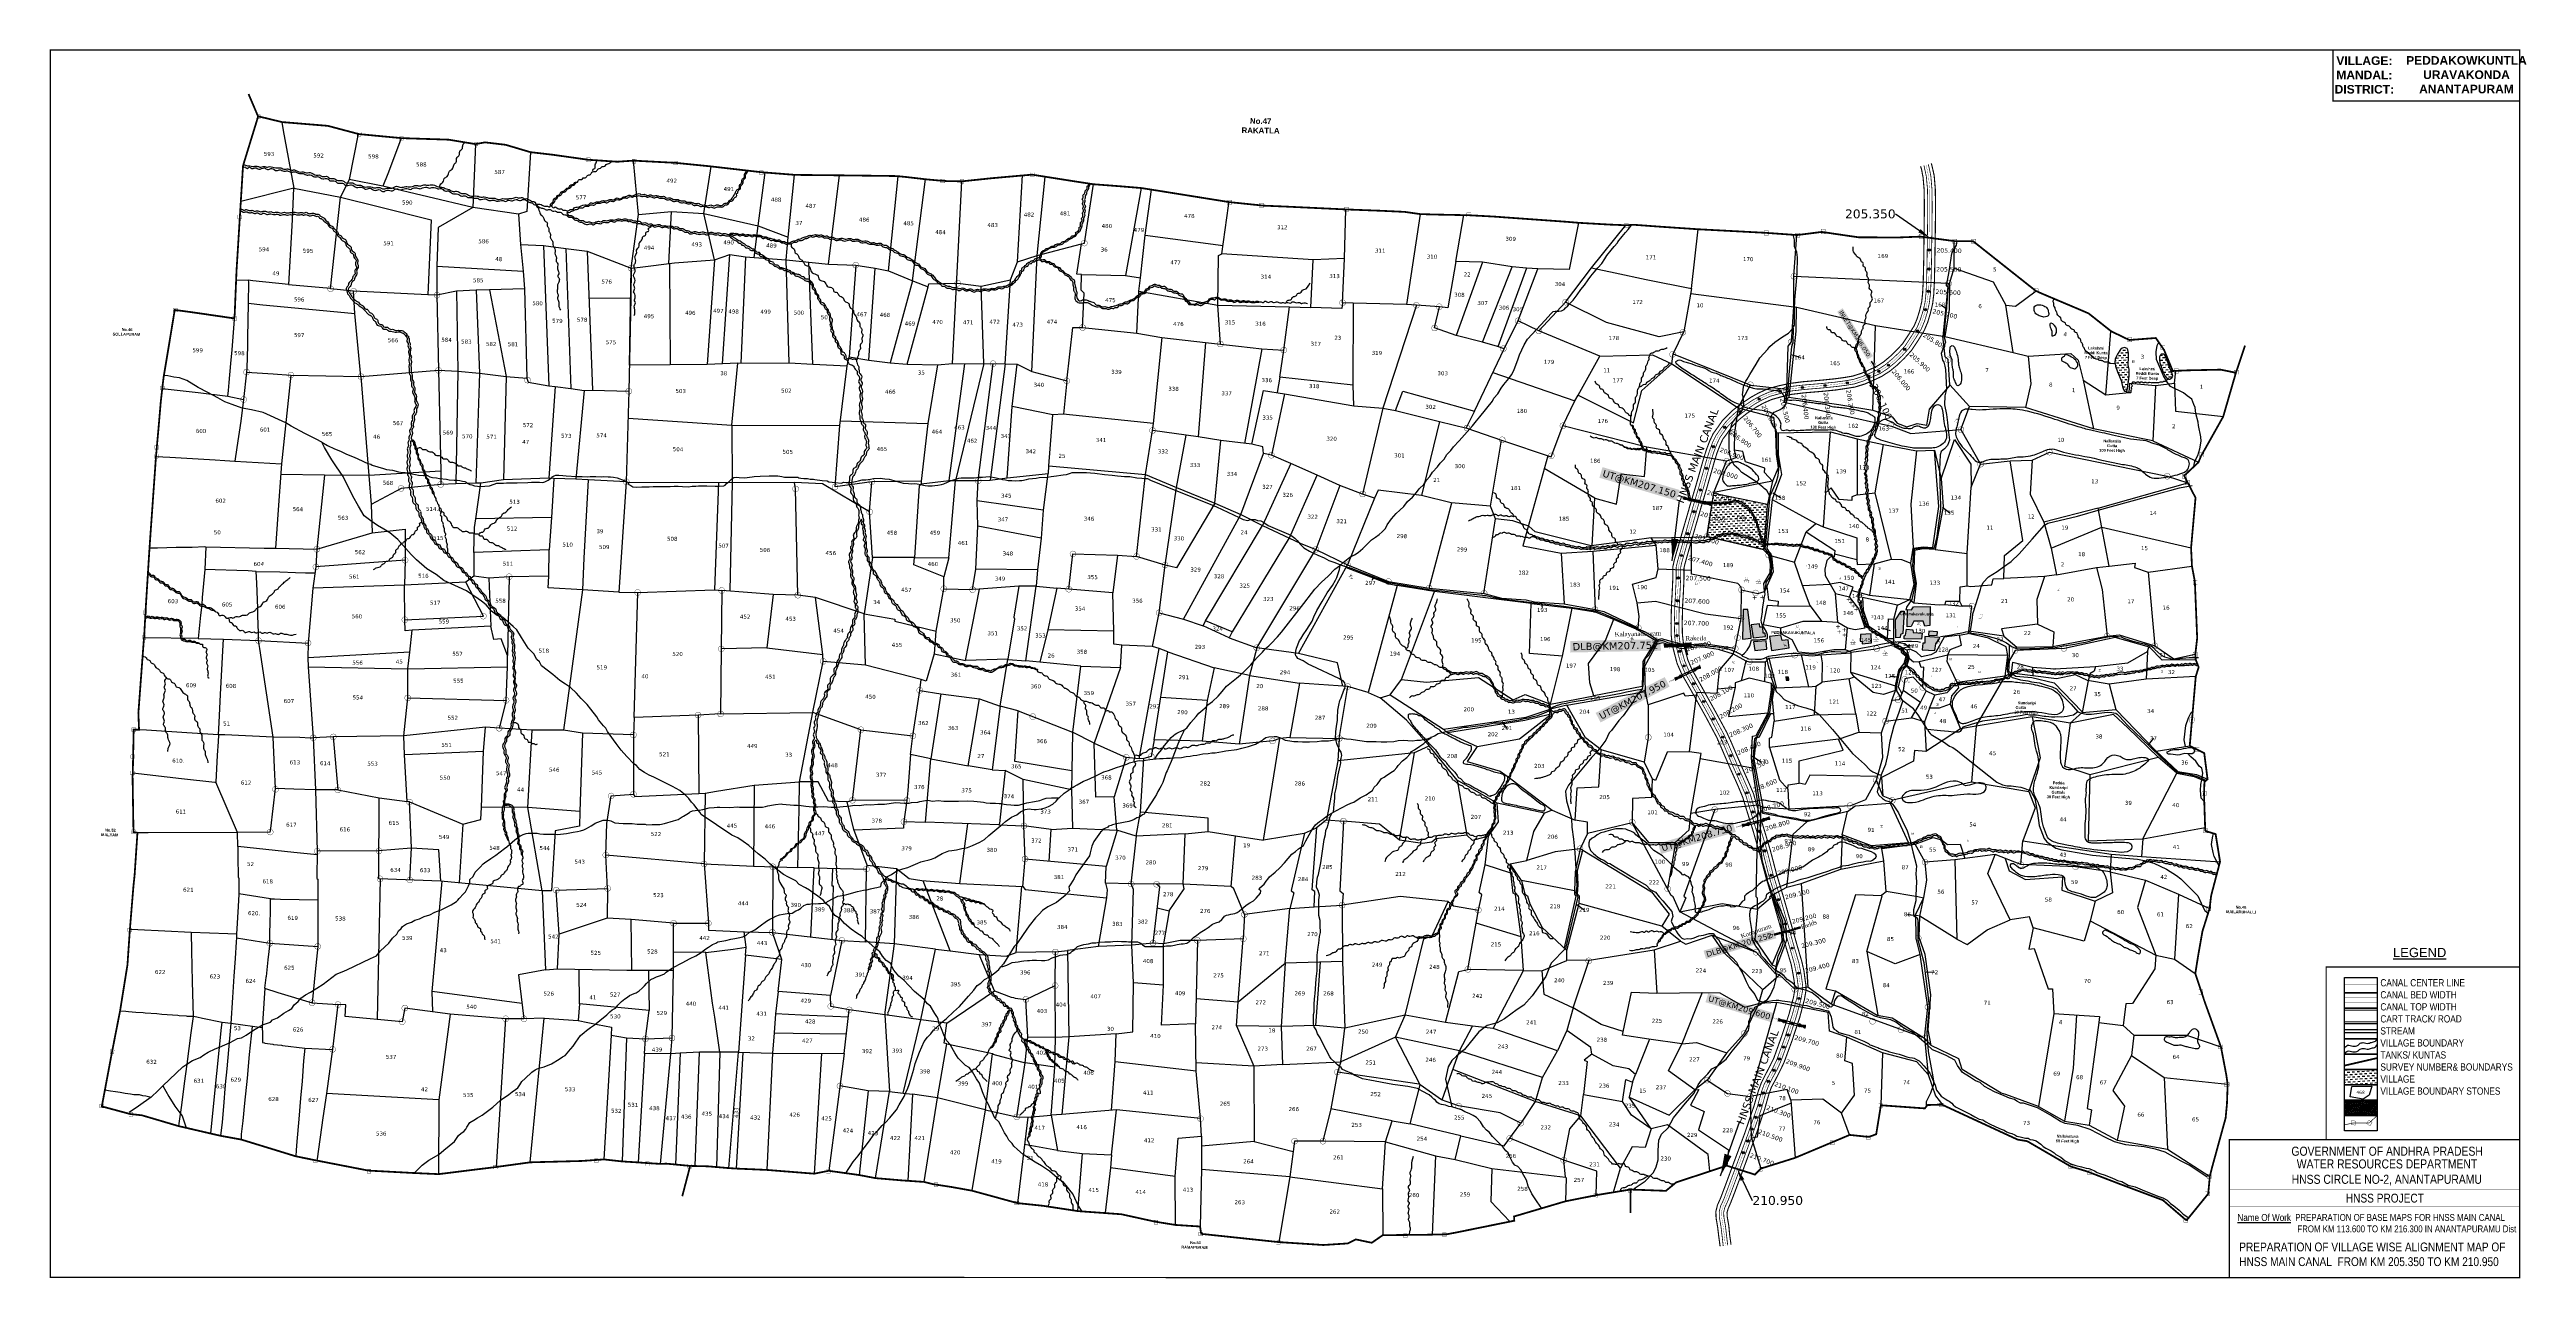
# Model space of a CAD drawing. Header units: inches. Extents: x 734614 to 757648, y 1633794 to 1657822.
# Drawn here: x 734614 to 745721, y 1633794 to 1639309 of the extents above; entities that cross this region are included whole.
import ezdxf
from ezdxf import colors
from ezdxf.entities.mleader import LeaderData, LeaderLine
from ezdxf.enums import TextEntityAlignment as Align
from ezdxf.math import Vec2, Vec3

# ---------------------------------------------------------------- set-up
doc = ezdxf.new("R2010")
doc.units = ezdxf.units.IN
doc.header["$MEASUREMENT"] = 0
doc.header["$PDMODE"] = 32
doc.header["$PDSIZE"] = 10
doc.linetypes.add('ACAD_ISO02W100', pattern=[15, 12, -3])
doc.linetypes.add('HIDDEN2', pattern=[0.1875, 0.125, -0.0625])
for name, color, linetype in [('BURIED GROUND', 32, 'Continuous'), ('CANAL1', 1, 'Continuous'), ('CART TRACK', 19, 'Continuous'), ('CSMark', 72, 'Continuous'), ('FOOT PATH', 222, 'Continuous'), ('FRAME 025', 7, 'Continuous'), ('LIMITS OF  ROCKY ROUND', 169, 'Continuous'), ('PAGODA', 70, 'Continuous'), ('PLOT', 7, 'Continuous'), ('PLOT NO', 7, 'Continuous'), ('SQUARE TANKS', 230, 'Continuous'), ('STRUCTURE', 5, 'Continuous'), ('TABLE', 7, 'Continuous'), ('tank', 4, 'Continuous'), ('TANKS-STREAM', 4, 'Continuous'), ('TITLEBLOCK', 7, 'Continuous'), ('TRACED HOUSE', 132, 'Continuous'), ('VILLAGE', 30, 'Continuous'), ('VILLAGE BOUNDRY', 5, 'Continuous'), ('VILLAGE STONES', 240, 'Continuous')]:
    doc.layers.add(name, color=color, linetype=linetype)
doc.styles.add('A', font='ARIAL_1.TTF')
doc.styles.add('ARIALN', font='ARIALN_1.TTF')
doc.styles.get("Standard").update_dxf_attribs({"font": 'verdana_0.ttf'})
doc.styles.add('style1', font='romantic_0.ttf')
doc.dimstyles.get("Standard").update_dxf_attribs({"dimtxt": 0.18, "dimasz": 0.18, "dimexe": 0.18, "dimexo": 0.0625, "dimgap": 0.09, "dimtad": 0, "dimtih": 1, "dimtoh": 1, "dimdec": 4, "dimzin": 0, "dimdsep": 46, "dimtxsty": 'Standard', "dimcen": 0.09, "dimadec": 0, "dimazin": 0, "dimtfac": 1, "dimtdec": 4, "dimtofl": 0, "dimtmove": 0, "dimatfit": 3, "dimfxl": 0, "dimtolj": 1, "dimtzin": 0, "dimarcsym": 0})

# ---------------------------------------------------------------- blocks, each defined once
blk = doc.blocks.new('DLB')
at = {"layer": 'STRUCTURE'}
h = blk.add_hatch(dxfattribs=at)
h.set_pattern_fill('DOTS', color=6, scale=20, angle=320.37224793, style=0)
h.paths.add_polyline_path([(769700, 1706950), (769700, 1706934), (769729, 1706934), (769732, 1706936), (769792, 1706936), (769795, 1706934), (769825, 1706934), (769825, 1706950), (769795, 1706950), (769792, 1706948), (769732, 1706948), (769729, 1706950)])
at = {"layer": 'STRUCTURE', "color": 6, "linetype": 'ACAD_ISO02W100', "ltscale": 0.5, "const_width": 0.5}
for points in [[(769700, 1706950), (769729, 1706950)], [(769700, 1706934), (769729, 1706934)], [(769795, 1706950), (769825, 1706950)], [(769795, 1706934), (769825, 1706934)]]:
    blk.add_lwpolyline(points, dxfattribs=at)
at = {"layer": 'STRUCTURE', "color": 6, "const_width": 0.628}
for points in [[(769726, 1706956), (769726, 1706952), (769732, 1706948), (769792, 1706948), (769798, 1706952), (769798, 1706956)], [(769726, 1706928), (769726, 1706932), (769732, 1706936), (769792, 1706936), (769798, 1706932), (769798, 1706928)], [(769732, 1706942), (769792, 1706942)]]:
    blk.add_lwpolyline(points, dxfattribs=at)
at = {"layer": 'STRUCTURE', "color": 6}
blk.add_lwpolyline([(769732, 1706936), (769792, 1706936)], dxfattribs=at)
blk.add_lwpolyline([(769732, 1706936), (769792, 1706936)], dxfattribs=at)
at = {"layer": 'STRUCTURE', "color": 0}
blk.add_circle((769762, 1706942), 1.8, dxfattribs=at)
for points in [[(769704, 1706942), (769727, 1706942)], [(769819, 1706942), (769796, 1706942)]]:
    blk.add_leader(points, dimstyle='Standard', override={"dimasz": 10, "dimgap": 0.09, "dimtad": 0}, dxfattribs=at)
blk = doc.blocks.new('UT')
at = {"layer": 'STRUCTURE'}
h = blk.add_hatch(dxfattribs=at)
h.set_pattern_fill('DASH', color=150, scale=8, angle=-39.6278, style=0)
h.set_pattern_definition([(320.372247933, (-4370.464, -6260.8811), (1.40800153113, 0.132407282), [1, -1])])
h.paths.add_polyline_path([(765163, 1700682), (765166, 1700681), (765167, 1700680), (765169, 1700680), (765172, 1700680), (765176, 1700679), (765180, 1700679), (765183, 1700680), (765188, 1700681), (765189, 1700681), (765193, 1700682), (765196, 1700680), (765196, 1700672), (765193, 1700670), (765191, 1700671), (765188, 1700671), (765185, 1700672), (765184, 1700672), (765181, 1700672), (765180, 1700673), (765178, 1700673), (765177, 1700673), (765175, 1700673), (765173, 1700672), (765170, 1700672), (765168, 1700672), (765166, 1700671), (765165, 1700671), (765163, 1700670)])
h.paths.add_polyline_path([(765259, 1700682), (765256, 1700680), (765256, 1700672), (765259, 1700670), (765262, 1700671), (765264, 1700672), (765266, 1700672), (765269, 1700673), (765273, 1700673), (765276, 1700673), (765279, 1700673), (765281, 1700673), (765284, 1700672), (765286, 1700672), (765288, 1700671), (765289, 1700671), (765289, 1700683), (765288, 1700682), (765286, 1700681), (765283, 1700681), (765281, 1700680), (765277, 1700680), (765273, 1700680), (765269, 1700680), (765265, 1700681), (765261, 1700682)])
at = {"layer": 'STRUCTURE', "color": 150, "const_width": 0.628}
for points in [[(765190, 1700688), (765190, 1700684), (765196, 1700680), (765256, 1700680), (765262, 1700684), (765262, 1700688)], [(765190, 1700664), (765190, 1700668), (765196, 1700672), (765256, 1700672), (765262, 1700668), (765262, 1700664)]]:
    blk.add_lwpolyline(points, dxfattribs=at)
at = {"layer": 'STRUCTURE', "color": 150}
for points in [[(765196, 1700680), (765256, 1700680)], [(765196, 1700672), (765256, 1700672)], [(765196, 1700672), (765256, 1700672)]]:
    blk.add_lwpolyline(points, dxfattribs=at)
at = {"layer": 'STRUCTURE', "color": 0}
blk.add_circle((765226, 1700676), 1.89, dxfattribs=at)
at = {"layer": 'STRUCTURE', "color": 150}
for points in [[(765163, 1700682), (765164, 1700681), (765168, 1700680), (765171, 1700680), (765176, 1700679), (765185, 1700680), (765193, 1700682)], [(765163, 1700670), (765164, 1700671), (765168, 1700672), (765171, 1700672), (765176, 1700673), (765185, 1700672), (765193, 1700670)], [(765289, 1700683), (765288, 1700682), (765284, 1700681), (765281, 1700680), (765276, 1700680), (765267, 1700680), (765259, 1700682)], [(765289, 1700671), (765288, 1700671), (765284, 1700672), (765281, 1700673), (765276, 1700673), (765267, 1700672), (765259, 1700670)]]:
    blk.add_spline(points, degree=3, dxfattribs=at)
at = {"layer": 'STRUCTURE', "color": 0}
blk.add_text('STREAM', height=5, dxfattribs=at).set_placement((765148, 1700676), align=Align.MIDDLE_CENTER)
for points in [[(765191, 1700676), (765164, 1700676)], [(765289, 1700677), (765265, 1700676)]]:
    blk.add_leader(points, dimstyle='Standard', override={"dimasz": 10, "dimgap": 0.09, "dimtad": 0}, dxfattribs=at)
blk = doc.blocks.new('SLB')
at = {"layer": 'STRUCTURE'}
h = blk.add_hatch(dxfattribs=at)
h.set_pattern_fill('DOTS', color=6, scale=20, angle=320.3722, style=0)
h.set_pattern_definition([(320.372247934, (-159.4327, -72.9564), (1.2786241598, 0.5641323054), [0, -1.25])])
h.paths.add_polyline_path([(769700, 1706871), (769700, 1706861), (769729, 1706861), (769732, 1706863), (769792, 1706863), (769795, 1706861), (769825, 1706861), (769825, 1706871), (769795, 1706871), (769792, 1706869), (769732, 1706869), (769729, 1706871)])
at = {"layer": 'STRUCTURE', "color": 6, "linetype": 'ACAD_ISO02W100', "ltscale": 0.5, "const_width": 0.5}
for points in [[(769700, 1706871), (769729, 1706871)], [(769795, 1706871), (769825, 1706871)], [(769700, 1706861), (769729, 1706861)], [(769795, 1706861), (769825, 1706861)]]:
    blk.add_lwpolyline(points, dxfattribs=at)
at = {"layer": 'STRUCTURE', "color": 6, "const_width": 0.628}
for points in [[(769726, 1706877), (769726, 1706873), (769732, 1706869), (769792, 1706869), (769798, 1706873), (769798, 1706877)], [(769726, 1706855), (769726, 1706859), (769732, 1706863), (769792, 1706863), (769798, 1706859), (769798, 1706855)]]:
    blk.add_lwpolyline(points, dxfattribs=at)
at = {"layer": 'STRUCTURE', "color": 6}
blk.add_lwpolyline([(769732, 1706863), (769792, 1706863)], dxfattribs=at)
blk.add_lwpolyline([(769732, 1706863), (769792, 1706863)], dxfattribs=at)
at = {"layer": 'STRUCTURE', "color": 0}
blk.add_circle((769762, 1706866), 1.24, dxfattribs=at)
for points in [[(769704, 1706866), (769727, 1706866)], [(769819, 1706866), (769796, 1706866)]]:
    blk.add_leader(points, dimstyle='Standard', override={"dimasz": 10, "dimgap": 0.09, "dimtad": 0}, dxfattribs=at)
blk = doc.blocks.new('IN')
at = {"layer": 'STRUCTURE', "color": 190, "const_width": 0.5}
for points in [[(763871, 1696666), (763849, 1696666)], [(763895, 1696672), (763895, 1696668), (763889, 1696664), (763882, 1696664), (763874, 1696664), (763868, 1696668), (763868, 1696672)], [(763868, 1696643), (763868, 1696647), (763874, 1696651), (763882, 1696651), (763882, 1696651), (763882, 1696651), (763889, 1696651), (763895, 1696647), (763895, 1696643)], [(763871, 1696649), (763849, 1696649)]]:
    blk.add_lwpolyline(points, dxfattribs=at)
at = {"layer": 'STRUCTURE', "color": 0}
blk.add_circle((763882, 1696658), 2.11, dxfattribs=at)
blk.add_leader([(763873, 1696658), (763851, 1696658)], dimstyle='Standard', override={"dimasz": 10, "dimgap": 0.09, "dimtad": 0}, dxfattribs=at)

msp = doc.modelspace()

# ---------------------------------------------------------------- hatches: boundary and pattern name
at = {"layer": 'tank'}
h = msp.add_hatch(dxfattribs=at)
h.set_pattern_fill('DASH', color=256, scale=87.578474, angle=3.5405362, style=0)
h.paths.add_polyline_path([(743925, 1637776), (743930, 1637779), (743934, 1637799), (743936, 1637817), (743940, 1637844), (743939, 1637870), (743939, 1637873), (743935, 1637893), (743936, 1637928), (743936, 1637946), (743934, 1637961), (743930, 1637967), (743918, 1637971), (743908, 1637969), (743901, 1637963), (743887, 1637941), (743882, 1637933), (743877, 1637919), (743875, 1637905), (743878, 1637887), (743887, 1637862), (743903, 1637824), (743910, 1637797), (743914, 1637783), (743919, 1637776), (743923, 1637775)])
h = msp.add_hatch(dxfattribs=at)
h.set_pattern_fill('DASH', color=256, scale=87.578474, angle=3.5405362, style=0)
h.paths.add_polyline_path([(744122, 1637830), (744130, 1637835), (744135, 1637843), (744131, 1637859), (744121, 1637879), (744114, 1637901), (744102, 1637933), (744098, 1637939), (744093, 1637941), (744088, 1637942), (744083, 1637941), (744078, 1637936), (744076, 1637930), (744075, 1637916), (744077, 1637903), (744086, 1637877), (744091, 1637864), (744101, 1637843), (744108, 1637834), (744115, 1637832), (744118, 1637830)])
h = msp.add_hatch(dxfattribs=at)
h.set_pattern_fill('DASH', color=256, scale=87.578474, angle=3.5405362, style=0)
h.paths.add_polyline_path([(742077, 1637318), (742317, 1637269), (742316, 1637262), (742301, 1637065), (742046, 1637123)])
h = msp.add_hatch(dxfattribs=at)
h.set_pattern_fill('DASH', color=256, scale=87.578474, angle=3.5405, style=0)
h.set_pattern_definition([(3.5405362, (187538.262, 411472.384), (10.25036703, 11.602462515), [10.94730927, -10.94730927])])
h.paths.add_polyline_path([(744905, 1634732), (745052, 1634732), (745052, 1634663), (744905, 1634663)])
at = {"layer": 'VILLAGE', "linetype": 'Continuous'}
h = msp.add_hatch(dxfattribs=at)
h.set_pattern_fill('SACNCR', color=256, scale=58.8235269, angle=1.53031993, style=0)
h.paths.add_polyline_path([(742944, 1636718), (742945, 1636795), (742964, 1636794), (742972, 1636808), (743047, 1636809), (743045, 1636724), (743023, 1636721), (743015, 1636744), (742974, 1636744), (742962, 1636719)])
h.paths.add_polyline_path([(743041, 1636698), (743040, 1636681), (743078, 1636679), (743080, 1636695)])
h.paths.add_polyline_path([(743014, 1636645), (743011, 1636615), (743068, 1636612), (743073, 1636641), (743090, 1636667), (743089, 1636670), (743023, 1636675), (743023, 1636645)])
h.paths.add_polyline_path([(742930, 1636677), (742937, 1636680), (742941, 1636707), (742970, 1636704), (742971, 1636693), (743011, 1636689), (743008, 1636663), (742931, 1636664)])
h.paths.add_polyline_path([(742893, 1636669), (742892, 1636750), (742917, 1636788), (742931, 1636788), (742924, 1636688), (742914, 1636684), (742913, 1636670)])
h.paths.add_polyline_path([(742784, 1636646), (742782, 1636686), (742734, 1636683), (742733, 1636653), (742742, 1636652), (742742, 1636641)])
h.paths.add_polyline_path([(742336, 1636612), (742415, 1636623), (742410, 1636660), (742383, 1636657), (742378, 1636681), (742326, 1636674)])
h.paths.add_polyline_path([(742314, 1636617), (742311, 1636655), (742255, 1636651), (742261, 1636612)])
h.paths.add_polyline_path([(742253, 1636668), (742309, 1636674), (742307, 1636689), (742298, 1636689), (742296, 1636717), (742283, 1636717), (742281, 1636731), (742245, 1636727)])
h.paths.add_polyline_path([(742244, 1636667), (742245, 1636673), (742229, 1636796), (742208, 1636795), (742205, 1636663)])
h = msp.add_hatch(dxfattribs=at)
h.set_pattern_fill('SACNCR', color=256, scale=58.823527, angle=1.5303, style=0)
h.set_pattern_definition([(46.53031993, (187538.2625, 411472.3843), (-4.002234396, 3.793955484), []), (46.53031993, (187542.1606, 411472.4884), (-4.002234396, 3.793955484), [0, -5.514705647])])
h.paths.add_polyline_path([(744905, 1634594), (745052, 1634594), (745052, 1634525), (744905, 1634525)])
at = {"layer": 'VILLAGE STONES'}
h = msp.add_hatch(color=256, dxfattribs=at)
edge = h.paths.add_edge_path(flags=16)
edge.add_arc((739254, 1638440), 12.6, -0.753, 359.247)
edge = h.paths.add_edge_path()
edge.add_arc((739254, 1638440), 14.1, -0.753, 359.247)
h = msp.add_hatch(color=256, dxfattribs=at)
edge = h.paths.add_edge_path(flags=16)
edge.add_arc((737222, 1638327), 12.6, -0.753, 359.247)
edge = h.paths.add_edge_path()
edge.add_arc((737222, 1638327), 14.1, -0.753, 359.247)
h = msp.add_hatch(color=256, dxfattribs=at)
edge = h.paths.add_edge_path(flags=16)
edge.add_arc((738229, 1638341), 12.6, -0.753, 359.247)
edge = h.paths.add_edge_path()
edge.add_arc((738229, 1638341), 14.1, -0.753, 359.247)
h = msp.add_hatch(color=256, dxfattribs=at)
edge = h.paths.add_edge_path(flags=16)
edge.add_arc((735874, 1638235), 12.6, -0.753, 359.247)
edge = h.paths.add_edge_path()
edge.add_arc((735874, 1638235), 14.1, -0.753, 359.247)
h = msp.add_hatch(color=256, dxfattribs=at)
edge = h.paths.add_edge_path(flags=16)
edge.add_arc((735977, 1638224), 12.6, -0.753, 359.247)
edge = h.paths.add_edge_path()
edge.add_arc((735977, 1638224), 14.1, -0.753, 359.247)
h = msp.add_hatch(color=256, dxfattribs=at)
edge = h.paths.add_edge_path(flags=16)
edge.add_arc((738686, 1638260), 12.6, -0.753, 359.247)
edge = h.paths.add_edge_path()
edge.add_arc((738686, 1638260), 14.1, -0.753, 359.247)
h = msp.add_hatch(color=256, dxfattribs=at)
edge = h.paths.add_edge_path(flags=16)
edge.add_arc((742436, 1638291), 12.6, -0.753, 359.247)
edge = h.paths.add_edge_path()
edge.add_arc((742436, 1638291), 14.1, -0.753, 359.247)
h = msp.add_hatch(color=256, dxfattribs=at)
edge = h.paths.add_edge_path(flags=16)
edge.add_arc((743130, 1638259), 12.6, -0.753, 359.247)
edge = h.paths.add_edge_path()
edge.add_arc((743130, 1638259), 14.1, -0.753, 359.247)
h = msp.add_hatch(color=256, dxfattribs=at)
edge = h.paths.add_edge_path(flags=16)
edge.add_arc((736351, 1638206), 12.6, -0.753, 359.247)
edge = h.paths.add_edge_path()
edge.add_arc((736351, 1638206), 14.1, -0.753, 359.247)
h = msp.add_hatch(color=256, dxfattribs=at)
edge = h.paths.add_edge_path(flags=16)
edge.add_arc((740412, 1638172), 12.6, -0.753, 359.247)
edge = h.paths.add_edge_path()
edge.add_arc((740412, 1638172), 14.1, -0.753, 359.247)
h = msp.add_hatch(color=256, dxfattribs=at)
edge = h.paths.add_edge_path(flags=16)
edge.add_arc((740743, 1638161), 12.6, -0.753, 359.247)
edge = h.paths.add_edge_path()
edge.add_arc((740743, 1638161), 14.1, -0.753, 359.247)
h = msp.add_hatch(color=256, dxfattribs=at)
edge = h.paths.add_edge_path(flags=16)
edge.add_arc((740846, 1638154), 12.6, -0.753, 359.247)
edge = h.paths.add_edge_path()
edge.add_arc((740846, 1638154), 14.1, -0.753, 359.247)
h = msp.add_hatch(color=256, dxfattribs=at)
edge = h.paths.add_edge_path(flags=16)
edge.add_arc((741412, 1638175), 12.6, -0.753, 359.247)
edge = h.paths.add_edge_path()
edge.add_arc((741412, 1638175), 14.1, -0.753, 359.247)
h = msp.add_hatch(color=256, dxfattribs=at)
edge = h.paths.add_edge_path(flags=16)
edge.add_arc((739246, 1638061), 12.6, -0.753, 359.247)
edge = h.paths.add_edge_path()
edge.add_arc((739246, 1638061), 14.1, -0.753, 359.247)
h = msp.add_hatch(color=256, dxfattribs=at)
edge = h.paths.add_edge_path(flags=16)
edge.add_arc((740825, 1638059), 12.6, -0.753, 359.247)
edge = h.paths.add_edge_path()
edge.add_arc((740825, 1638059), 14.1, -0.753, 359.247)
h = msp.add_hatch(color=256, dxfattribs=at)
edge = h.paths.add_edge_path(flags=16)
edge.add_arc((741199, 1638091), 12.6, -0.753, 359.247)
edge = h.paths.add_edge_path()
edge.add_arc((741199, 1638091), 14.1, -0.753, 359.247)
h = msp.add_hatch(color=256, dxfattribs=at)
edge = h.paths.add_edge_path(flags=16)
edge.add_arc((741292, 1638046), 12.6, -0.753, 359.247)
edge = h.paths.add_edge_path()
edge.add_arc((741292, 1638046), 14.1, -0.753, 359.247)
h = msp.add_hatch(color=256, dxfattribs=at)
edge = h.paths.add_edge_path(flags=16)
edge.add_arc((741938, 1638040), 12.6, -0.753, 359.247)
edge = h.paths.add_edge_path()
edge.add_arc((741938, 1638040), 14.1, -0.753, 359.247)
h = msp.add_hatch(color=256, dxfattribs=at)
edge = h.paths.add_edge_path(flags=16)
edge.add_arc((742425, 1637997), 12.6, -0.753, 359.247)
edge = h.paths.add_edge_path()
edge.add_arc((742425, 1637997), 14.1, -0.753, 359.247)
h = msp.add_hatch(color=256, dxfattribs=at)
edge = h.paths.add_edge_path(flags=16)
edge.add_arc((738845, 1637899), 12.6, -0.753, 359.247)
edge = h.paths.add_edge_path()
edge.add_arc((738845, 1637899), 14.1, -0.753, 359.247)
h = msp.add_hatch(color=256, dxfattribs=at)
edge = h.paths.add_edge_path(flags=16)
edge.add_arc((739864, 1637987), 12.6, -0.753, 359.247)
edge = h.paths.add_edge_path()
edge.add_arc((739864, 1637987), 14.1, -0.753, 359.247)
h = msp.add_hatch(color=256, dxfattribs=at)
edge = h.paths.add_edge_path(flags=16)
edge.add_arc((740148, 1637960), 12.6, -0.753, 359.247)
edge = h.paths.add_edge_path()
edge.add_arc((740148, 1637960), 14.1, -0.753, 359.247)
h = msp.add_hatch(color=256, dxfattribs=at)
edge = h.paths.add_edge_path(flags=16)
edge.add_arc((741133, 1637966), 12.6, -0.753, 359.247)
edge = h.paths.add_edge_path()
edge.add_arc((741133, 1637966), 14.1, -0.753, 359.247)
h = msp.add_hatch(color=256, dxfattribs=at)
edge = h.paths.add_edge_path(flags=16)
edge.add_arc((741892, 1637941), 12.6, -0.753, 359.247)
edge = h.paths.add_edge_path()
edge.add_arc((741892, 1637941), 14.1, -0.753, 359.247)
h = msp.add_hatch(color=256, dxfattribs=at)
edge = h.paths.add_edge_path(flags=16)
edge.add_arc((743127, 1637916), 12.6, -0.753, 359.247)
edge = h.paths.add_edge_path()
edge.add_arc((743127, 1637916), 14.1, -0.753, 359.247)
h = msp.add_hatch(color=256, dxfattribs=at)
edge = h.paths.add_edge_path(flags=16)
edge.add_arc((735497, 1637861), 12.6, -0.753, 359.247)
edge = h.paths.add_edge_path()
edge.add_arc((735497, 1637861), 14.1, -0.753, 359.247)
h = msp.add_hatch(color=256, dxfattribs=at)
edge = h.paths.add_edge_path(flags=16)
edge.add_arc((735696, 1637848), 12.6, -0.753, 359.247)
edge = h.paths.add_edge_path()
edge.add_arc((735696, 1637848), 14.1, -0.753, 359.247)
h = msp.add_hatch(color=256, dxfattribs=at)
edge = h.paths.add_edge_path(flags=16)
edge.add_arc((736010, 1637841), 12.6, -0.753, 359.247)
edge = h.paths.add_edge_path()
edge.add_arc((736010, 1637841), 14.1, -0.753, 359.247)
h = msp.add_hatch(color=256, dxfattribs=at)
edge = h.paths.add_edge_path(flags=16)
edge.add_arc((736358, 1637869), 12.6, -0.753, 359.247)
edge = h.paths.add_edge_path()
edge.add_arc((736358, 1637869), 14.1, -0.753, 359.247)
h = msp.add_hatch(color=256, dxfattribs=at)
edge = h.paths.add_edge_path(flags=16)
edge.add_arc((736757, 1637825), 12.6, -0.753, 359.247)
edge = h.paths.add_edge_path()
edge.add_arc((736757, 1637825), 14.1, -0.753, 359.247)
h = msp.add_hatch(color=256, dxfattribs=at)
edge = h.paths.add_edge_path(flags=16)
edge.add_arc((737211, 1637775), 12.6, -0.753, 359.247)
edge = h.paths.add_edge_path()
edge.add_arc((737211, 1637775), 14.1, -0.753, 359.247)
h = msp.add_hatch(color=256, dxfattribs=at)
edge = h.paths.add_edge_path(flags=16)
edge.add_arc((739175, 1637822), 12.6, -0.753, 359.247)
edge = h.paths.add_edge_path()
edge.add_arc((739175, 1637822), 14.1, -0.753, 359.247)
h = msp.add_hatch(color=256, dxfattribs=at)
edge = h.paths.add_edge_path(flags=16)
edge.add_arc((742241, 1637804), 12.6, -0.753, 359.247)
edge = h.paths.add_edge_path()
edge.add_arc((742241, 1637804), 14.1, -0.753, 359.247)
h = msp.add_hatch(color=256, dxfattribs=at)
edge = h.paths.add_edge_path(flags=16)
edge.add_arc((742401, 1637782), 12.6, -0.753, 359.247)
edge = h.paths.add_edge_path()
edge.add_arc((742401, 1637782), 14.1, -0.753, 359.247)
h = msp.add_hatch(color=256, dxfattribs=at)
edge = h.paths.add_edge_path(flags=16)
edge.add_arc((735484, 1637738), 12.6, -0.753, 359.247)
edge = h.paths.add_edge_path()
edge.add_arc((735484, 1637738), 14.1, -0.753, 359.247)
h = msp.add_hatch(color=256, dxfattribs=at)
edge = h.paths.add_edge_path(flags=16)
edge.add_arc((739560, 1637599), 12.6, -0.753, 359.247)
edge = h.paths.add_edge_path()
edge.add_arc((739560, 1637599), 14.1, -0.753, 359.247)
h = msp.add_hatch(color=256, dxfattribs=at)
edge = h.paths.add_edge_path(flags=16)
edge.add_arc((740970, 1637610), 12.6, -0.753, 359.247)
edge = h.paths.add_edge_path()
edge.add_arc((740970, 1637610), 14.1, -0.753, 359.247)
h = msp.add_hatch(color=256, dxfattribs=at)
edge = h.paths.add_edge_path(flags=16)
edge.add_arc((741128, 1637557), 12.6, -0.753, 359.247)
edge = h.paths.add_edge_path()
edge.add_arc((741128, 1637557), 14.1, -0.753, 359.247)
h = msp.add_hatch(color=256, dxfattribs=at)
edge = h.paths.add_edge_path(flags=16)
edge.add_arc((741400, 1637620), 12.6, -0.753, 359.247)
edge = h.paths.add_edge_path()
edge.add_arc((741400, 1637620), 14.1, -0.753, 359.247)
h = msp.add_hatch(color=256, dxfattribs=at)
edge = h.paths.add_edge_path(flags=16)
edge.add_arc((742167, 1637592), 12.6, -0.753, 359.247)
edge = h.paths.add_edge_path()
edge.add_arc((742167, 1637592), 14.1, -0.753, 359.247)
h = msp.add_hatch(color=256, dxfattribs=at)
edge = h.paths.add_edge_path(flags=16)
edge.add_arc((742870, 1637620), 12.6, -0.753, 359.247)
edge = h.paths.add_edge_path()
edge.add_arc((742870, 1637620), 14.1, -0.753, 359.247)
h = msp.add_hatch(color=256, dxfattribs=at)
edge = h.paths.add_edge_path(flags=16)
edge.add_arc((743185, 1637603), 12.6, -0.753, 359.247)
edge = h.paths.add_edge_path()
edge.add_arc((743185, 1637603), 14.1, -0.753, 359.247)
h = msp.add_hatch(color=256, dxfattribs=at)
edge = h.paths.add_edge_path(flags=16)
edge.add_arc((740093, 1637488), 12.6, -0.753, 359.247)
edge = h.paths.add_edge_path()
edge.add_arc((740093, 1637488), 14.1, -0.753, 359.247)
h = msp.add_hatch(color=256, dxfattribs=at)
edge = h.paths.add_edge_path(flags=16)
edge.add_arc((741348, 1637485), 12.6, -0.753, 359.247)
edge = h.paths.add_edge_path()
edge.add_arc((741348, 1637485), 14.1, -0.753, 359.247)
h = msp.add_hatch(color=256, dxfattribs=at)
edge = h.paths.add_edge_path(flags=16)
edge.add_arc((742134, 1637461), 12.6, -0.753, 359.247)
edge = h.paths.add_edge_path()
edge.add_arc((742134, 1637461), 14.1, -0.753, 359.247)
h = msp.add_hatch(color=256, dxfattribs=at)
edge = h.paths.add_edge_path(flags=16)
edge.add_arc((743273, 1637448), 12.6, -0.753, 359.247)
edge = h.paths.add_edge_path()
edge.add_arc((743273, 1637448), 14.1, -0.753, 359.247)
h = msp.add_hatch(color=256, dxfattribs=at)
edge = h.paths.add_edge_path(flags=16)
edge.add_arc((743582, 1637502), 12.6, -0.753, 359.247)
edge = h.paths.add_edge_path()
edge.add_arc((743582, 1637502), 14.1, -0.753, 359.247)
h = msp.add_hatch(color=256, dxfattribs=at)
edge = h.paths.add_edge_path(flags=16)
edge.add_arc((736190, 1637339), 12.6, -0.753, 359.247)
edge = h.paths.add_edge_path()
edge.add_arc((736190, 1637339), 14.1, -0.753, 359.247)
h = msp.add_hatch(color=256, dxfattribs=at)
edge = h.paths.add_edge_path(flags=16)
edge.add_arc((736368, 1637357), 12.6, -0.753, 359.247)
edge = h.paths.add_edge_path()
edge.add_arc((736368, 1637357), 14.1, -0.753, 359.247)
h = msp.add_hatch(color=256, dxfattribs=at)
edge = h.paths.add_edge_path(flags=16)
edge.add_arc((737200, 1637369), 12.6, -0.753, 359.247)
edge = h.paths.add_edge_path()
edge.add_arc((737200, 1637369), 14.1, -0.753, 359.247)
h = msp.add_hatch(color=256, dxfattribs=at)
edge = h.paths.add_edge_path(flags=16)
edge.add_arc((737959, 1637337), 12.6, -0.753, 359.247)
edge = h.paths.add_edge_path()
edge.add_arc((737959, 1637337), 14.1, -0.753, 359.247)
h = msp.add_hatch(color=256, dxfattribs=at)
edge = h.paths.add_edge_path(flags=16)
edge.add_arc((738136, 1637346), 12.6, -0.753, 359.247)
edge = h.paths.add_edge_path()
edge.add_arc((738136, 1637346), 14.1, -0.753, 359.247)
h = msp.add_hatch(color=256, dxfattribs=at)
edge = h.paths.add_edge_path(flags=16)
edge.add_arc((738301, 1637369), 12.6, -0.753, 359.247)
edge = h.paths.add_edge_path()
edge.add_arc((738301, 1637369), 14.1, -0.753, 359.247)
h = msp.add_hatch(color=256, dxfattribs=at)
edge = h.paths.add_edge_path(flags=16)
edge.add_arc((738778, 1637374), 12.6, -0.753, 359.247)
edge = h.paths.add_edge_path()
edge.add_arc((738778, 1637374), 14.1, -0.753, 359.247)
h = msp.add_hatch(color=256, dxfattribs=at)
edge = h.paths.add_edge_path(flags=16)
edge.add_arc((744110, 1637394), 12.6, -0.753, 359.247)
edge = h.paths.add_edge_path()
edge.add_arc((744110, 1637394), 14.1, -0.753, 359.247)
h = msp.add_hatch(color=256, dxfattribs=at)
edge = h.paths.add_edge_path(flags=16)
edge.add_arc((738291, 1637234), 12.6, -0.753, 359.247)
edge = h.paths.add_edge_path()
edge.add_arc((738291, 1637234), 14.1, -0.753, 359.247)
h = msp.add_hatch(color=256, dxfattribs=at)
edge = h.paths.add_edge_path(flags=16)
edge.add_arc((740502, 1637314), 12.6, -0.753, 359.247)
edge = h.paths.add_edge_path()
edge.add_arc((740502, 1637314), 14.1, -0.753, 359.247)
h = msp.add_hatch(color=256, dxfattribs=at)
edge = h.paths.add_edge_path(flags=16)
edge.add_arc((742046, 1637123), 12.6, -0.753, 359.247)
edge = h.paths.add_edge_path()
edge.add_arc((742046, 1637123), 14.1, -0.753, 359.247)
h = msp.add_hatch(color=256, dxfattribs=at)
edge = h.paths.add_edge_path(flags=16)
edge.add_arc((735812, 1637066), 12.6, -0.753, 359.247)
edge = h.paths.add_edge_path()
edge.add_arc((735812, 1637066), 14.1, -0.753, 359.247)
h = msp.add_hatch(color=256, dxfattribs=at)
edge = h.paths.add_edge_path(flags=16)
edge.add_arc((736208, 1637017), 12.6, -0.753, 359.247)
edge = h.paths.add_edge_path()
edge.add_arc((736208, 1637017), 14.1, -0.753, 359.247)
h = msp.add_hatch(color=256, dxfattribs=at)
edge = h.paths.add_edge_path(flags=16)
edge.add_arc((739203, 1637045), 12.6, -0.753, 359.247)
edge = h.paths.add_edge_path()
edge.add_arc((739203, 1637045), 14.1, -0.753, 359.247)
h = msp.add_hatch(color=256, dxfattribs=at)
edge = h.paths.add_edge_path(flags=16)
edge.add_arc((739488, 1637034), 12.6, -0.753, 359.247)
edge = h.paths.add_edge_path()
edge.add_arc((739488, 1637034), 14.1, -0.753, 359.247)
h = msp.add_hatch(color=256, dxfattribs=at)
edge = h.paths.add_edge_path(flags=16)
edge.add_arc((739616, 1636995), 12.6, -0.753, 359.247)
edge = h.paths.add_edge_path()
edge.add_arc((739616, 1636995), 14.1, -0.753, 359.247)
h = msp.add_hatch(color=256, dxfattribs=at)
edge = h.paths.add_edge_path(flags=16)
edge.add_arc((740292, 1637065), 12.6, -0.753, 359.247)
edge = h.paths.add_edge_path()
edge.add_arc((740292, 1637065), 14.1, -0.753, 359.247)
h = msp.add_hatch(color=256, dxfattribs=at)
edge = h.paths.add_edge_path(flags=16)
edge.add_arc((740434, 1636996), 12.6, -0.753, 359.247)
edge = h.paths.add_edge_path()
edge.add_arc((740434, 1636996), 14.1, -0.753, 359.247)
h = msp.add_hatch(color=256, dxfattribs=at)
edge = h.paths.add_edge_path(flags=16)
edge.add_arc((742323, 1637040), 12.6, -0.753, 359.247)
edge = h.paths.add_edge_path()
edge.add_arc((742323, 1637040), 14.1, -0.753, 359.247)
h = msp.add_hatch(color=256, dxfattribs=at)
edge = h.paths.add_edge_path(flags=16)
edge.add_arc((735808, 1636987), 12.6, -0.753, 359.247)
edge = h.paths.add_edge_path()
edge.add_arc((735808, 1636987), 14.1, -0.753, 359.247)
h = msp.add_hatch(color=256, dxfattribs=at)
edge = h.paths.add_edge_path(flags=16)
edge.add_arc((736675, 1636943), 12.6, -0.753, 359.247)
edge = h.paths.add_edge_path()
edge.add_arc((736675, 1636943), 14.1, -0.753, 359.247)
h = msp.add_hatch(color=256, dxfattribs=at)
edge = h.paths.add_edge_path(flags=16)
edge.add_arc((737628, 1636881), 12.6, -0.753, 359.247)
edge = h.paths.add_edge_path()
edge.add_arc((737628, 1636881), 14.1, -0.753, 359.247)
h = msp.add_hatch(color=256, dxfattribs=at)
edge = h.paths.add_edge_path(flags=16)
edge.add_arc((738624, 1636889), 12.6, -0.753, 359.247)
edge = h.paths.add_edge_path()
edge.add_arc((738624, 1636889), 14.1, -0.753, 359.247)
h = msp.add_hatch(color=256, dxfattribs=at)
edge = h.paths.add_edge_path(flags=16)
edge.add_arc((738753, 1636885), 12.6, -0.753, 359.247)
edge = h.paths.add_edge_path()
edge.add_arc((738753, 1636885), 14.1, -0.753, 359.247)
h = msp.add_hatch(color=256, dxfattribs=at)
edge = h.paths.add_edge_path(flags=16)
edge.add_arc((739184, 1636887), 12.6, -0.753, 359.247)
edge = h.paths.add_edge_path()
edge.add_arc((739184, 1636887), 14.1, -0.753, 359.247)
h = msp.add_hatch(color=256, dxfattribs=at)
edge = h.paths.add_edge_path(flags=16)
edge.add_arc((740618, 1636921), 12.6, -0.753, 359.247)
edge = h.paths.add_edge_path()
edge.add_arc((740618, 1636921), 14.1, -0.753, 359.247)
h = msp.add_hatch(color=256, dxfattribs=at)
edge = h.paths.add_edge_path(flags=16)
edge.add_arc((740800, 1636892), 12.6, -0.753, 359.247)
edge = h.paths.add_edge_path()
edge.add_arc((740800, 1636892), 14.1, -0.753, 359.247)
h = msp.add_hatch(color=256, dxfattribs=at)
edge = h.paths.add_edge_path(flags=16)
edge.add_arc((742201, 1636884), 12.6, -0.753, 359.247)
edge = h.paths.add_edge_path()
edge.add_arc((742201, 1636884), 14.1, -0.753, 359.247)
h = msp.add_hatch(color=256, dxfattribs=at)
edge = h.paths.add_edge_path(flags=16)
edge.add_arc((737251, 1636872), 12.6, -0.753, 359.247)
edge = h.paths.add_edge_path()
edge.add_arc((737251, 1636872), 14.1, -0.753, 359.247)
h = msp.add_hatch(color=256, dxfattribs=at)
edge = h.paths.add_edge_path(flags=16)
edge.add_arc((737969, 1636860), 12.6, -0.753, 359.247)
edge = h.paths.add_edge_path()
edge.add_arc((737969, 1636860), 14.1, -0.753, 359.247)
h = msp.add_hatch(color=256, dxfattribs=at)
edge = h.paths.add_edge_path(flags=16)
edge.add_arc((739590, 1636781), 12.6, -0.753, 359.247)
edge = h.paths.add_edge_path()
edge.add_arc((739590, 1636781), 14.1, -0.753, 359.247)
h = msp.add_hatch(color=256, dxfattribs=at)
edge = h.paths.add_edge_path(flags=16)
edge.add_arc((741047, 1636868), 12.6, -0.753, 359.247)
edge = h.paths.add_edge_path()
edge.add_arc((741047, 1636868), 14.1, -0.753, 359.247)
h = msp.add_hatch(color=256, dxfattribs=at)
edge = h.paths.add_edge_path(flags=16)
edge.add_arc((741544, 1636795), 12.6, -0.753, 359.247)
edge = h.paths.add_edge_path()
edge.add_arc((741544, 1636795), 14.1, -0.753, 359.247)
h = msp.add_hatch(color=256, dxfattribs=at)
edge = h.paths.add_edge_path(flags=16)
edge.add_arc((742264, 1636870), 12.6, -0.753, 359.247)
edge = h.paths.add_edge_path()
edge.add_arc((742264, 1636870), 14.1, -0.753, 359.247)
h = msp.add_hatch(color=256, dxfattribs=at)
edge = h.paths.add_edge_path(flags=16)
edge.add_arc((743234, 1636811), 12.6, -0.753, 359.247)
edge = h.paths.add_edge_path()
edge.add_arc((743234, 1636811), 14.1, -0.753, 359.247)
h = msp.add_hatch(color=256, dxfattribs=at)
edge = h.paths.add_edge_path(flags=16)
edge.add_arc((736207, 1636750), 12.6, -0.753, 359.247)
edge = h.paths.add_edge_path()
edge.add_arc((736207, 1636750), 14.1, -0.753, 359.247)
h = msp.add_hatch(color=256, dxfattribs=at)
edge = h.paths.add_edge_path(flags=16)
edge.add_arc((736559, 1636766), 12.6, -0.753, 359.247)
edge = h.paths.add_edge_path()
edge.add_arc((736559, 1636766), 14.1, -0.753, 359.247)
h = msp.add_hatch(color=256, dxfattribs=at)
edge = h.paths.add_edge_path(flags=16)
edge.add_arc((741738, 1636714), 12.6, -0.753, 359.247)
edge = h.paths.add_edge_path()
edge.add_arc((741738, 1636714), 14.1, -0.753, 359.247)
h = msp.add_hatch(color=256, dxfattribs=at)
edge = h.paths.add_edge_path(flags=16)
edge.add_arc((742183, 1636669), 12.6, -0.753, 359.247)
edge = h.paths.add_edge_path()
edge.add_arc((742183, 1636669), 14.1, -0.753, 359.247)
h = msp.add_hatch(color=256, dxfattribs=at)
edge = h.paths.add_edge_path(flags=16)
edge.add_arc((742199, 1636755), 12.6, -0.753, 359.247)
edge = h.paths.add_edge_path()
edge.add_arc((742199, 1636755), 14.1, -0.753, 359.247)
h = msp.add_hatch(color=256, dxfattribs=at)
edge = h.paths.add_edge_path(flags=16)
edge.add_arc((743840, 1636676), 12.6, -0.753, 359.247)
edge = h.paths.add_edge_path()
edge.add_arc((743840, 1636676), 14.1, -0.753, 359.247)
h = msp.add_hatch(color=256, dxfattribs=at)
edge = h.paths.add_edge_path(flags=16)
edge.add_arc((735551, 1636656), 12.6, -0.753, 359.247)
edge = h.paths.add_edge_path()
edge.add_arc((735551, 1636656), 14.1, -0.753, 359.247)
h = msp.add_hatch(color=256, dxfattribs=at)
edge = h.paths.add_edge_path(flags=16)
edge.add_arc((735773, 1636645), 12.6, -0.753, 359.247)
edge = h.paths.add_edge_path()
edge.add_arc((735773, 1636645), 14.1, -0.753, 359.247)
h = msp.add_hatch(color=256, dxfattribs=at)
edge = h.paths.add_edge_path(flags=16)
edge.add_arc((737626, 1636619), 12.6, -0.753, 359.247)
edge = h.paths.add_edge_path()
edge.add_arc((737626, 1636619), 14.1, -0.753, 359.247)
h = msp.add_hatch(color=256, dxfattribs=at)
edge = h.paths.add_edge_path(flags=16)
edge.add_arc((738083, 1636563), 12.6, -0.753, 359.247)
edge = h.paths.add_edge_path()
edge.add_arc((738083, 1636563), 14.1, -0.753, 359.247)
h = msp.add_hatch(color=256, dxfattribs=at)
edge = h.paths.add_edge_path(flags=16)
edge.add_arc((740027, 1636624), 12.6, -0.753, 359.247)
edge = h.paths.add_edge_path()
edge.add_arc((740027, 1636624), 14.1, -0.753, 359.247)
h = msp.add_hatch(color=256, dxfattribs=at)
edge = h.paths.add_edge_path(flags=16)
edge.add_arc((741817, 1636656), 12.6, -0.753, 359.247)
edge = h.paths.add_edge_path()
edge.add_arc((741817, 1636656), 14.1, -0.753, 359.247)
h = msp.add_hatch(color=256, dxfattribs=at)
edge = h.paths.add_edge_path(flags=16)
edge.add_arc((742173, 1636620), 12.6, -0.753, 359.247)
edge = h.paths.add_edge_path()
edge.add_arc((742173, 1636620), 14.1, -0.753, 359.247)
h = msp.add_hatch(color=256, dxfattribs=at)
edge = h.paths.add_edge_path(flags=16)
edge.add_arc((742236, 1636561), 12.6, -0.753, 359.247)
edge = h.paths.add_edge_path()
edge.add_arc((742236, 1636561), 14.1, -0.753, 359.247)
h = msp.add_hatch(color=256, dxfattribs=at)
edge = h.paths.add_edge_path(flags=16)
edge.add_arc((742440, 1636591), 12.6, -0.753, 359.247)
edge = h.paths.add_edge_path()
edge.add_arc((742440, 1636591), 14.1, -0.753, 359.247)
h = msp.add_hatch(color=256, dxfattribs=at)
edge = h.paths.add_edge_path(flags=16)
edge.add_arc((742807, 1636620), 12.6, -0.753, 359.247)
edge = h.paths.add_edge_path()
edge.add_arc((742807, 1636620), 14.1, -0.753, 359.247)
h = msp.add_hatch(color=256, dxfattribs=at)
edge = h.paths.add_edge_path(flags=16)
edge.add_arc((742884, 1636642), 12.6, -0.753, 359.247)
edge = h.paths.add_edge_path()
edge.add_arc((742884, 1636642), 14.1, -0.753, 359.247)
h = msp.add_hatch(color=256, dxfattribs=at)
edge = h.paths.add_edge_path(flags=16)
edge.add_arc((742942, 1636613), 12.6, -0.753, 359.247)
edge = h.paths.add_edge_path()
edge.add_arc((742942, 1636613), 14.1, -0.753, 359.247)
h = msp.add_hatch(color=256, dxfattribs=at)
edge = h.paths.add_edge_path(flags=16)
edge.add_arc((743428, 1636612), 12.6, -0.753, 359.247)
edge = h.paths.add_edge_path()
edge.add_arc((743428, 1636612), 14.1, -0.753, 359.247)
h = msp.add_hatch(color=256, dxfattribs=at)
edge = h.paths.add_edge_path(flags=16)
edge.add_arc((743647, 1636621), 12.6, -0.753, 359.247)
edge = h.paths.add_edge_path()
edge.add_arc((743647, 1636621), 14.1, -0.753, 359.247)
h = msp.add_hatch(color=256, dxfattribs=at)
edge = h.paths.add_edge_path(flags=16)
edge.add_arc((744054, 1636633), 12.6, -0.753, 359.247)
edge = h.paths.add_edge_path()
edge.add_arc((744054, 1636633), 14.1, -0.753, 359.247)
h = msp.add_hatch(color=256, dxfattribs=at)
edge = h.paths.add_edge_path(flags=16)
edge.add_arc((740435, 1636450), 12.6, -0.753, 359.247)
edge = h.paths.add_edge_path()
edge.add_arc((740435, 1636450), 14.1, -0.753, 359.247)
h = msp.add_hatch(color=256, dxfattribs=at)
edge = h.paths.add_edge_path(flags=16)
edge.add_arc((742933, 1636482), 12.6, -0.753, 359.247)
edge = h.paths.add_edge_path()
edge.add_arc((742933, 1636482), 14.1, -0.753, 359.247)
h = msp.add_hatch(color=256, dxfattribs=at)
edge = h.paths.add_edge_path(flags=16)
edge.add_arc((743014, 1636446), 12.6, -0.753, 359.247)
edge = h.paths.add_edge_path()
edge.add_arc((743014, 1636446), 14.1, -0.753, 359.247)
h = msp.add_hatch(color=256, dxfattribs=at)
edge = h.paths.add_edge_path(flags=16)
edge.add_arc((743168, 1636468), 12.6, -0.753, 359.247)
edge = h.paths.add_edge_path()
edge.add_arc((743168, 1636468), 14.1, -0.753, 359.247)
h = msp.add_hatch(color=256, dxfattribs=at)
edge = h.paths.add_edge_path(flags=16)
edge.add_arc((736220, 1636399), 12.6, -0.753, 359.247)
edge = h.paths.add_edge_path()
edge.add_arc((736220, 1636399), 14.1, -0.753, 359.247)
h = msp.add_hatch(color=256, dxfattribs=at)
edge = h.paths.add_edge_path(flags=16)
edge.add_arc((736661, 1636388), 12.6, -0.753, 359.247)
edge = h.paths.add_edge_path()
edge.add_arc((736661, 1636388), 14.1, -0.753, 359.247)
h = msp.add_hatch(color=256, dxfattribs=at)
edge = h.paths.add_edge_path(flags=16)
edge.add_arc((737623, 1636327), 12.6, -0.753, 359.247)
edge = h.paths.add_edge_path()
edge.add_arc((737623, 1636327), 14.1, -0.753, 359.247)
h = msp.add_hatch(color=256, dxfattribs=at)
edge = h.paths.add_edge_path(flags=16)
edge.add_arc((738516, 1636433), 12.6, -0.753, 359.247)
edge = h.paths.add_edge_path()
edge.add_arc((738516, 1636433), 14.1, -0.753, 359.247)
h = msp.add_hatch(color=256, dxfattribs=at)
edge = h.paths.add_edge_path(flags=16)
edge.add_arc((742903, 1636391), 12.6, -0.753, 359.247)
edge = h.paths.add_edge_path()
edge.add_arc((742903, 1636391), 14.1, -0.753, 359.247)
h = msp.add_hatch(color=256, dxfattribs=at)
edge = h.paths.add_edge_path(flags=16)
edge.add_arc((735796, 1636220), 12.6, -0.753, 359.247)
edge = h.paths.add_edge_path()
edge.add_arc((735796, 1636220), 14.1, -0.753, 359.247)
h = msp.add_hatch(color=256, dxfattribs=at)
edge = h.paths.add_edge_path(flags=16)
edge.add_arc((735886, 1636224), 12.6, -0.753, 359.247)
edge = h.paths.add_edge_path()
edge.add_arc((735886, 1636224), 14.1, -0.753, 359.247)
h = msp.add_hatch(color=256, dxfattribs=at)
edge = h.paths.add_edge_path(flags=16)
edge.add_arc((736630, 1636263), 12.6, -0.753, 359.247)
edge = h.paths.add_edge_path()
edge.add_arc((736630, 1636263), 14.1, -0.753, 359.247)
h = msp.add_hatch(color=256, dxfattribs=at)
edge = h.paths.add_edge_path(flags=16)
edge.add_arc((737232, 1636233), 12.6, -0.753, 359.247)
edge = h.paths.add_edge_path()
edge.add_arc((737232, 1636233), 14.1, -0.753, 359.247)
h = msp.add_hatch(color=256, dxfattribs=at)
edge = h.paths.add_edge_path(flags=16)
edge.add_arc((737522, 1636322), 12.6, -0.753, 359.247)
edge = h.paths.add_edge_path()
edge.add_arc((737522, 1636322), 14.1, -0.753, 359.247)
h = msp.add_hatch(color=256, dxfattribs=at)
edge = h.paths.add_edge_path(flags=16)
edge.add_arc((738252, 1636256), 12.6, -0.753, 359.247)
edge = h.paths.add_edge_path()
edge.add_arc((738252, 1636256), 14.1, -0.753, 359.247)
h = msp.add_hatch(color=256, dxfattribs=at)
edge = h.paths.add_edge_path(flags=16)
edge.add_arc((738485, 1636229), 12.6, -0.753, 359.247)
edge = h.paths.add_edge_path()
edge.add_arc((738485, 1636229), 14.1, -0.753, 359.247)
h = msp.add_hatch(color=256, dxfattribs=at)
edge = h.paths.add_edge_path(flags=16)
edge.add_arc((739023, 1636315), 12.6, -0.753, 359.247)
edge = h.paths.add_edge_path()
edge.add_arc((739023, 1636315), 14.1, -0.753, 359.247)
h = msp.add_hatch(color=256, dxfattribs=at)
edge = h.paths.add_edge_path(flags=16)
edge.add_arc((740397, 1636217), 12.6, -0.753, 359.247)
edge = h.paths.add_edge_path()
edge.add_arc((740397, 1636217), 14.1, -0.753, 359.247)
h = msp.add_hatch(color=256, dxfattribs=at)
edge = h.paths.add_edge_path(flags=16)
edge.add_arc((741783, 1636222), 12.6, -0.753, 359.247)
edge = h.paths.add_edge_path()
edge.add_arc((741783, 1636222), 14.1, -0.753, 359.247)
h = msp.add_hatch(color=256, dxfattribs=at)
edge = h.paths.add_edge_path(flags=16)
edge.add_arc((742847, 1636295), 12.6, -0.753, 359.247)
edge = h.paths.add_edge_path()
edge.add_arc((742847, 1636295), 14.1, -0.753, 359.247)
h = msp.add_hatch(color=256, dxfattribs=at)
edge = h.paths.add_edge_path(flags=16)
edge.add_arc((739442, 1636132), 12.6, -0.753, 359.247)
edge = h.paths.add_edge_path()
edge.add_arc((739442, 1636132), 14.1, -0.753, 359.247)
h = msp.add_hatch(color=256, dxfattribs=at)
edge = h.paths.add_edge_path(flags=16)
edge.add_arc((739554, 1636136), 12.6, -0.753, 359.247)
edge = h.paths.add_edge_path()
edge.add_arc((739554, 1636136), 14.1, -0.753, 359.247)
h = msp.add_hatch(color=256, dxfattribs=at)
edge = h.paths.add_edge_path(flags=16)
edge.add_arc((740098, 1636206), 12.6, -0.753, 359.247)
edge = h.paths.add_edge_path()
edge.add_arc((740098, 1636206), 14.1, -0.753, 359.247)
h = msp.add_hatch(color=256, dxfattribs=at)
edge = h.paths.add_edge_path(flags=16)
edge.add_arc((742806, 1636030), 12.6, -0.753, 359.247)
edge = h.paths.add_edge_path()
edge.add_arc((742806, 1636030), 14.1, -0.753, 359.247)
h = msp.add_hatch(color=256, dxfattribs=at)
edge = h.paths.add_edge_path(flags=16)
edge.add_arc((735627, 1635989), 12.6, -0.753, 359.247)
edge = h.paths.add_edge_path()
edge.add_arc((735627, 1635989), 14.1, -0.753, 359.247)
h = msp.add_hatch(color=256, dxfattribs=at)
edge = h.paths.add_edge_path(flags=16)
edge.add_arc((735906, 1635986), 12.6, -0.753, 359.247)
edge = h.paths.add_edge_path()
edge.add_arc((735906, 1635986), 14.1, -0.753, 359.247)
h = msp.add_hatch(color=256, dxfattribs=at)
edge = h.paths.add_edge_path(flags=16)
edge.add_arc((736228, 1635932), 12.6, -0.753, 359.247)
edge = h.paths.add_edge_path()
edge.add_arc((736228, 1635932), 14.1, -0.753, 359.247)
h = msp.add_hatch(color=256, dxfattribs=at)
edge = h.paths.add_edge_path(flags=16)
edge.add_arc((737132, 1635959), 12.6, -0.753, 359.247)
edge = h.paths.add_edge_path()
edge.add_arc((737132, 1635959), 14.1, -0.753, 359.247)
h = msp.add_hatch(color=256, dxfattribs=at)
edge = h.paths.add_edge_path(flags=16)
edge.add_arc((737232, 1635967), 12.6, -0.753, 359.247)
edge = h.paths.add_edge_path()
edge.add_arc((737232, 1635967), 14.1, -0.753, 359.247)
h = msp.add_hatch(color=256, dxfattribs=at)
edge = h.paths.add_edge_path(flags=16)
edge.add_arc((738214, 1635940), 12.6, -0.753, 359.247)
edge = h.paths.add_edge_path()
edge.add_arc((738214, 1635940), 14.1, -0.753, 359.247)
h = msp.add_hatch(color=256, dxfattribs=at)
edge = h.paths.add_edge_path(flags=16)
edge.add_arc((738458, 1635939), 12.6, -0.753, 359.247)
edge = h.paths.add_edge_path()
edge.add_arc((738458, 1635939), 14.1, -0.753, 359.247)
h = msp.add_hatch(color=256, dxfattribs=at)
edge = h.paths.add_edge_path(flags=16)
edge.add_arc((742081, 1635898), 12.6, -0.753, 359.247)
edge = h.paths.add_edge_path()
edge.add_arc((742081, 1635898), 14.1, -0.753, 359.247)
h = msp.add_hatch(color=256, dxfattribs=at)
edge = h.paths.add_edge_path(flags=16)
edge.add_arc((742688, 1635916), 12.6, -0.753, 359.247)
edge = h.paths.add_edge_path()
edge.add_arc((742688, 1635916), 14.1, -0.753, 359.247)
h = msp.add_hatch(color=256, dxfattribs=at)
edge = h.paths.add_edge_path(flags=16)
edge.add_arc((742877, 1635939), 12.6, -0.753, 359.247)
edge = h.paths.add_edge_path()
edge.add_arc((742877, 1635939), 14.1, -0.753, 359.247)
h = msp.add_hatch(color=256, dxfattribs=at)
edge = h.paths.add_edge_path(flags=16)
edge.add_arc((735603, 1635797), 12.6, -0.753, 359.247)
edge = h.paths.add_edge_path()
edge.add_arc((735603, 1635797), 14.1, -0.753, 359.247)
h = msp.add_hatch(color=256, dxfattribs=at)
edge = h.paths.add_edge_path(flags=16)
edge.add_arc((738445, 1635844), 12.6, -0.753, 359.247)
edge = h.paths.add_edge_path()
edge.add_arc((738445, 1635844), 14.1, -0.753, 359.247)
h = msp.add_hatch(color=256, dxfattribs=at)
edge = h.paths.add_edge_path(flags=16)
edge.add_arc((738983, 1635825), 12.6, -0.753, 359.247)
edge = h.paths.add_edge_path()
edge.add_arc((738983, 1635825), 14.1, -0.753, 359.247)
h = msp.add_hatch(color=256, dxfattribs=at)
edge = h.paths.add_edge_path(flags=16)
edge.add_arc((740340, 1635852), 12.6, -0.753, 359.247)
edge = h.paths.add_edge_path()
edge.add_arc((740340, 1635852), 14.1, -0.753, 359.247)
h = msp.add_hatch(color=256, dxfattribs=at)
edge = h.paths.add_edge_path(flags=16)
edge.add_arc((740416, 1635846), 12.6, -0.753, 359.247)
edge = h.paths.add_edge_path()
edge.add_arc((740416, 1635846), 14.1, -0.753, 359.247)
h = msp.add_hatch(color=256, dxfattribs=at)
edge = h.paths.add_edge_path(flags=16)
edge.add_arc((741711, 1635841), 12.6, -0.753, 359.247)
edge = h.paths.add_edge_path()
edge.add_arc((741711, 1635841), 14.1, -0.753, 359.247)
h = msp.add_hatch(color=256, dxfattribs=at)
edge = h.paths.add_edge_path(flags=16)
edge.add_arc((735814, 1635711), 12.6, -0.753, 359.247)
edge = h.paths.add_edge_path()
edge.add_arc((735814, 1635711), 14.1, -0.753, 359.247)
h = msp.add_hatch(color=256, dxfattribs=at)
edge = h.paths.add_edge_path(flags=16)
edge.add_arc((736091, 1635713), 12.6, -0.753, 359.247)
edge = h.paths.add_edge_path()
edge.add_arc((736091, 1635713), 14.1, -0.753, 359.247)
h = msp.add_hatch(color=256, dxfattribs=at)
edge = h.paths.add_edge_path(flags=16)
edge.add_arc((737108, 1635694), 12.6, -0.753, 359.247)
edge = h.paths.add_edge_path()
edge.add_arc((737108, 1635694), 14.1, -0.753, 359.247)
h = msp.add_hatch(color=256, dxfattribs=at)
edge = h.paths.add_edge_path(flags=16)
edge.add_arc((738988, 1635676), 12.6, -0.753, 359.247)
edge = h.paths.add_edge_path()
edge.add_arc((738988, 1635676), 14.1, -0.753, 359.247)
h = msp.add_hatch(color=256, dxfattribs=at)
edge = h.paths.add_edge_path(flags=16)
edge.add_arc((741477, 1635722), 12.6, -0.753, 359.247)
edge = h.paths.add_edge_path()
edge.add_arc((741477, 1635722), 14.1, -0.753, 359.247)
h = msp.add_hatch(color=256, dxfattribs=at)
edge = h.paths.add_edge_path(flags=16)
edge.add_arc((743024, 1635662), 12.6, -0.753, 359.247)
edge = h.paths.add_edge_path()
edge.add_arc((743024, 1635662), 14.1, -0.753, 359.247)
h = msp.add_hatch(color=256, dxfattribs=at)
edge = h.paths.add_edge_path(flags=16)
edge.add_arc((736096, 1635587), 12.6, -0.753, 359.247)
edge = h.paths.add_edge_path()
edge.add_arc((736096, 1635587), 14.1, -0.753, 359.247)
h = msp.add_hatch(color=256, dxfattribs=at)
edge = h.paths.add_edge_path(flags=16)
edge.add_arc((736229, 1635582), 12.6, -0.753, 359.247)
edge = h.paths.add_edge_path()
edge.add_arc((736229, 1635582), 14.1, -0.753, 359.247)
h = msp.add_hatch(color=256, dxfattribs=at)
edge = h.paths.add_edge_path(flags=16)
edge.add_arc((737549, 1635654), 12.6, -0.753, 359.247)
edge = h.paths.add_edge_path()
edge.add_arc((737549, 1635654), 14.1, -0.753, 359.247)
h = msp.add_hatch(color=256, dxfattribs=at)
edge = h.paths.add_edge_path(flags=16)
edge.add_arc((737857, 1635641), 12.6, -0.753, 359.247)
edge = h.paths.add_edge_path()
edge.add_arc((737857, 1635641), 14.1, -0.753, 359.247)
h = msp.add_hatch(color=256, dxfattribs=at)
edge = h.paths.add_edge_path(flags=16)
edge.add_arc((738277, 1635631), 12.6, -0.753, 359.247)
edge = h.paths.add_edge_path()
edge.add_arc((738277, 1635631), 14.1, -0.753, 359.247)
h = msp.add_hatch(color=256, dxfattribs=at)
edge = h.paths.add_edge_path(flags=16)
edge.add_arc((739464, 1635564), 12.6, -0.753, 359.247)
edge = h.paths.add_edge_path()
edge.add_arc((739464, 1635564), 14.1, -0.753, 359.247)
h = msp.add_hatch(color=256, dxfattribs=at)
edge = h.paths.add_edge_path(flags=16)
edge.add_arc((739578, 1635563), 12.6, -0.753, 359.247)
edge = h.paths.add_edge_path()
edge.add_arc((739578, 1635563), 14.1, -0.753, 359.247)
h = msp.add_hatch(color=256, dxfattribs=at)
edge = h.paths.add_edge_path(flags=16)
edge.add_arc((743453, 1635651), 12.6, -0.753, 359.247)
edge = h.paths.add_edge_path()
edge.add_arc((743453, 1635651), 14.1, -0.753, 359.247)
h = msp.add_hatch(color=256, dxfattribs=at)
edge = h.paths.add_edge_path(flags=16)
edge.add_arc((743699, 1635641), 12.6, -0.753, 359.247)
edge = h.paths.add_edge_path()
edge.add_arc((743699, 1635641), 14.1, -0.753, 359.247)
h = msp.add_hatch(color=256, dxfattribs=at)
edge = h.paths.add_edge_path(flags=16)
edge.add_arc((736886, 1635536), 12.6, -0.753, 359.247)
edge = h.paths.add_edge_path()
edge.add_arc((736886, 1635536), 14.1, -0.753, 359.247)
h = msp.add_hatch(color=256, dxfattribs=at)
edge = h.paths.add_edge_path(flags=16)
edge.add_arc((737116, 1635544), 12.6, -0.753, 359.247)
edge = h.paths.add_edge_path()
edge.add_arc((737116, 1635544), 14.1, -0.753, 359.247)
h = msp.add_hatch(color=256, dxfattribs=at)
edge = h.paths.add_edge_path(flags=16)
edge.add_arc((740410, 1635469), 12.6, -0.753, 359.247)
edge = h.paths.add_edge_path()
edge.add_arc((740410, 1635469), 14.1, -0.753, 359.247)
h = msp.add_hatch(color=256, dxfattribs=at)
edge = h.paths.add_edge_path(flags=16)
edge.add_arc((741021, 1635447), 12.6, -0.753, 359.247)
edge = h.paths.add_edge_path()
edge.add_arc((741021, 1635447), 14.1, -0.753, 359.247)
h = msp.add_hatch(color=256, dxfattribs=at)
edge = h.paths.add_edge_path(flags=16)
edge.add_arc((741870, 1635542), 12.6, -0.753, 359.247)
edge = h.paths.add_edge_path()
edge.add_arc((741870, 1635542), 14.1, -0.753, 359.247)
h = msp.add_hatch(color=256, dxfattribs=at)
edge = h.paths.add_edge_path(flags=16)
edge.add_arc((737412, 1635388), 12.6, -0.753, 359.247)
edge = h.paths.add_edge_path()
edge.add_arc((737412, 1635388), 14.1, -0.753, 359.247)
h = msp.add_hatch(color=256, dxfattribs=at)
edge = h.paths.add_edge_path(flags=16)
edge.add_arc((737568, 1635388), 12.6, -0.753, 359.247)
edge = h.paths.add_edge_path()
edge.add_arc((737568, 1635388), 14.1, -0.753, 359.247)
h = msp.add_hatch(color=256, dxfattribs=at)
edge = h.paths.add_edge_path(flags=16)
edge.add_arc((737855, 1635347), 12.6, -0.753, 359.247)
edge = h.paths.add_edge_path()
edge.add_arc((737855, 1635347), 14.1, -0.753, 359.247)
h = msp.add_hatch(color=256, dxfattribs=at)
edge = h.paths.add_edge_path(flags=16)
edge.add_arc((739972, 1635427), 12.6, -0.753, 359.247)
edge = h.paths.add_edge_path()
edge.add_arc((739972, 1635427), 14.1, -0.753, 359.247)
h = msp.add_hatch(color=256, dxfattribs=at)
edge = h.paths.add_edge_path(flags=16)
edge.add_arc((735601, 1635298), 12.6, -0.753, 359.247)
edge = h.paths.add_edge_path()
edge.add_arc((735601, 1635298), 14.1, -0.753, 359.247)
h = msp.add_hatch(color=256, dxfattribs=at)
edge = h.paths.add_edge_path(flags=16)
edge.add_arc((735816, 1635284), 12.6, -0.753, 359.247)
edge = h.paths.add_edge_path()
edge.add_arc((735816, 1635284), 14.1, -0.753, 359.247)
h = msp.add_hatch(color=256, dxfattribs=at)
edge = h.paths.add_edge_path(flags=16)
edge.add_arc((738167, 1635311), 12.6, -0.753, 359.247)
edge = h.paths.add_edge_path()
edge.add_arc((738167, 1635311), 14.1, -0.753, 359.247)
h = msp.add_hatch(color=256, dxfattribs=at)
edge = h.paths.add_edge_path(flags=16)
edge.add_arc((739124, 1635259), 12.6, -0.753, 359.247)
edge = h.paths.add_edge_path()
edge.add_arc((739124, 1635259), 14.1, -0.753, 359.247)
h = msp.add_hatch(color=256, dxfattribs=at)
edge = h.paths.add_edge_path(flags=16)
edge.add_arc((739562, 1635299), 12.6, -0.753, 359.247)
edge = h.paths.add_edge_path()
edge.add_arc((739562, 1635299), 14.1, -0.753, 359.247)
h = msp.add_hatch(color=256, dxfattribs=at)
edge = h.paths.add_edge_path(flags=16)
edge.add_arc((739761, 1635311), 12.6, -0.753, 359.247)
edge = h.paths.add_edge_path()
edge.add_arc((739761, 1635311), 14.1, -0.753, 359.247)
h = msp.add_hatch(color=256, dxfattribs=at)
edge = h.paths.add_edge_path(flags=16)
edge.add_arc((739967, 1635318), 12.6, -0.753, 359.247)
edge = h.paths.add_edge_path()
edge.add_arc((739967, 1635318), 14.1, -0.753, 359.247)
h = msp.add_hatch(color=256, dxfattribs=at)
edge = h.paths.add_edge_path(flags=16)
edge.add_arc((741516, 1635219), 12.6, -0.753, 359.247)
edge = h.paths.add_edge_path()
edge.add_arc((741516, 1635219), 14.1, -0.753, 359.247)
h = msp.add_hatch(color=256, dxfattribs=at)
edge = h.paths.add_edge_path(flags=16)
edge.add_arc((742266, 1635258), 12.6, -0.753, 359.247)
edge = h.paths.add_edge_path()
edge.add_arc((742266, 1635258), 14.1, -0.753, 359.247)
h = msp.add_hatch(color=256, dxfattribs=at)
edge = h.paths.add_edge_path(flags=16)
edge.add_arc((742994, 1635321), 12.6, -0.753, 359.247)
edge = h.paths.add_edge_path()
edge.add_arc((742994, 1635321), 14.1, -0.753, 359.247)
h = msp.add_hatch(color=256, dxfattribs=at)
edge = h.paths.add_edge_path(flags=16)
edge.add_arc((739123, 1635108), 12.6, -0.753, 359.247)
edge = h.paths.add_edge_path()
edge.add_arc((739123, 1635108), 14.1, -0.753, 359.247)
h = msp.add_hatch(color=256, dxfattribs=at)
edge = h.paths.add_edge_path(flags=16)
edge.add_arc((740974, 1635181), 12.6, -0.753, 359.247)
edge = h.paths.add_edge_path()
edge.add_arc((740974, 1635181), 14.1, -0.753, 359.247)
h = msp.add_hatch(color=256, dxfattribs=at)
edge = h.paths.add_edge_path(flags=16)
edge.add_arc((742372, 1635157), 12.6, -0.753, 359.247)
edge = h.paths.add_edge_path()
edge.add_arc((742372, 1635157), 14.1, -0.753, 359.247)
h = msp.add_hatch(color=256, dxfattribs=at)
edge = h.paths.add_edge_path(flags=16)
edge.add_arc((735791, 1635031), 12.6, -0.753, 359.247)
edge = h.paths.add_edge_path()
edge.add_arc((735791, 1635031), 14.1, -0.753, 359.247)
h = msp.add_hatch(color=256, dxfattribs=at)
edge = h.paths.add_edge_path(flags=16)
edge.add_arc((735907, 1635023), 12.6, -0.753, 359.247)
edge = h.paths.add_edge_path()
edge.add_arc((735907, 1635023), 14.1, -0.753, 359.247)
h = msp.add_hatch(color=256, dxfattribs=at)
edge = h.paths.add_edge_path(flags=16)
edge.add_arc((736207, 1635007), 12.6, -0.753, 359.247)
edge = h.paths.add_edge_path()
edge.add_arc((736207, 1635007), 14.1, -0.753, 359.247)
h = msp.add_hatch(color=256, dxfattribs=at)
edge = h.paths.add_edge_path(flags=16)
edge.add_arc((738117, 1635015), 12.6, -0.753, 359.247)
edge = h.paths.add_edge_path()
edge.add_arc((738117, 1635015), 14.1, -0.753, 359.247)
h = msp.add_hatch(color=256, dxfattribs=at)
edge = h.paths.add_edge_path(flags=16)
edge.add_arc((738200, 1634999), 12.6, -0.753, 359.247)
edge = h.paths.add_edge_path()
edge.add_arc((738200, 1634999), 14.1, -0.753, 359.247)
h = msp.add_hatch(color=256, dxfattribs=at)
edge = h.paths.add_edge_path(flags=16)
edge.add_arc((738992, 1635046), 12.6, -0.753, 359.247)
edge = h.paths.add_edge_path()
edge.add_arc((738992, 1635046), 14.1, -0.753, 359.247)
h = msp.add_hatch(color=256, dxfattribs=at)
edge = h.paths.add_edge_path(flags=16)
edge.add_arc((742440, 1635092), 12.6, -0.753, 359.247)
edge = h.paths.add_edge_path()
edge.add_arc((742440, 1635092), 14.1, -0.753, 359.247)
h = msp.add_hatch(color=256, dxfattribs=at)
edge = h.paths.add_edge_path(flags=16)
edge.add_arc((743037, 1635012), 12.6, -0.753, 359.247)
edge = h.paths.add_edge_path()
edge.add_arc((743037, 1635012), 14.1, -0.753, 359.247)
h = msp.add_hatch(color=256, dxfattribs=at)
edge = h.paths.add_edge_path(flags=16)
edge.add_arc((736195, 1634946), 12.6, -0.753, 359.247)
edge = h.paths.add_edge_path()
edge.add_arc((736195, 1634946), 14.1, -0.753, 359.247)
h = msp.add_hatch(color=256, dxfattribs=at)
edge = h.paths.add_edge_path(flags=16)
edge.add_arc((736659, 1634959), 12.6, -0.753, 359.247)
edge = h.paths.add_edge_path()
edge.add_arc((736659, 1634959), 14.1, -0.753, 359.247)
h = msp.add_hatch(color=256, dxfattribs=at)
edge = h.paths.add_edge_path(flags=16)
edge.add_arc((736741, 1634959), 12.6, -0.753, 359.247)
edge = h.paths.add_edge_path()
edge.add_arc((736741, 1634959), 14.1, -0.753, 359.247)
h = msp.add_hatch(color=256, dxfattribs=at)
edge = h.paths.add_edge_path(flags=16)
edge.add_arc((742213, 1634893), 12.6, -0.753, 359.247)
edge = h.paths.add_edge_path()
edge.add_arc((742213, 1634893), 14.1, -0.753, 359.247)
h = msp.add_hatch(color=256, dxfattribs=at)
edge = h.paths.add_edge_path(flags=16)
edge.add_arc((742789, 1634948), 12.6, -0.753, 359.247)
edge = h.paths.add_edge_path()
edge.add_arc((742789, 1634948), 14.1, -0.753, 359.247)
h = msp.add_hatch(color=256, dxfattribs=at)
edge = h.paths.add_edge_path(flags=16)
edge.add_arc((742916, 1634910), 12.6, -0.753, 359.247)
edge = h.paths.add_edge_path()
edge.add_arc((742916, 1634910), 14.1, -0.753, 359.247)
h = msp.add_hatch(color=256, dxfattribs=at)
edge = h.paths.add_edge_path(flags=16)
edge.add_arc((735883, 1634822), 12.6, -0.753, 359.247)
edge = h.paths.add_edge_path()
edge.add_arc((735883, 1634822), 14.1, -0.753, 359.247)
h = msp.add_hatch(color=256, dxfattribs=at)
edge = h.paths.add_edge_path(flags=16)
edge.add_arc((737286, 1634869), 12.6, -0.753, 359.247)
edge = h.paths.add_edge_path()
edge.add_arc((737286, 1634869), 14.1, -0.753, 359.247)
h = msp.add_hatch(color=256, dxfattribs=at)
edge = h.paths.add_edge_path(flags=16)
edge.add_arc((737405, 1634873), 12.6, -0.753, 359.247)
edge = h.paths.add_edge_path()
edge.add_arc((737405, 1634873), 14.1, -0.753, 359.247)
h = msp.add_hatch(color=256, dxfattribs=at)
edge = h.paths.add_edge_path(flags=16)
edge.add_arc((743022, 1634872), 12.6, -0.753, 359.247)
edge = h.paths.add_edge_path()
edge.add_arc((743022, 1634872), 14.1, -0.753, 359.247)
h = msp.add_hatch(color=256, dxfattribs=at)
edge = h.paths.add_edge_path(flags=16)
edge.add_arc((738158, 1634658), 12.6, -0.753, 359.247)
edge = h.paths.add_edge_path()
edge.add_arc((738158, 1634658), 14.1, -0.753, 359.247)
h = msp.add_hatch(color=256, dxfattribs=at)
edge = h.paths.add_edge_path(flags=16)
edge.add_arc((740389, 1634720), 12.6, -0.753, 359.247)
edge = h.paths.add_edge_path()
edge.add_arc((740389, 1634720), 14.1, -0.753, 359.247)
h = msp.add_hatch(color=256, dxfattribs=at)
edge = h.paths.add_edge_path(flags=16)
edge.add_arc((742047, 1634684), 12.6, -0.753, 359.247)
edge = h.paths.add_edge_path()
edge.add_arc((742047, 1634684), 14.1, -0.753, 359.247)
h = msp.add_hatch(color=256, dxfattribs=at)
edge = h.paths.add_edge_path(flags=16)
edge.add_arc((740932, 1634568), 12.6, -0.753, 359.247)
edge = h.paths.add_edge_path()
edge.add_arc((740932, 1634568), 14.1, -0.753, 359.247)
h = msp.add_hatch(color=256, dxfattribs=at)
edge = h.paths.add_edge_path(flags=16)
edge.add_arc((742138, 1634624), 12.6, -0.753, 359.247)
edge = h.paths.add_edge_path()
edge.add_arc((742138, 1634624), 14.1, -0.753, 359.247)
h = msp.add_hatch(color=256, dxfattribs=at)
edge = h.paths.add_edge_path(flags=16)
edge.add_arc((742241, 1634611), 12.6, -0.753, 359.247)
edge = h.paths.add_edge_path()
edge.add_arc((742241, 1634611), 14.1, -0.753, 359.247)
h = msp.add_hatch(color=256, dxfattribs=at)
edge = h.paths.add_edge_path(flags=16)
edge.add_arc((738951, 1634519), 12.6, -0.753, 359.247)
edge = h.paths.add_edge_path()
edge.add_arc((738951, 1634519), 14.1, -0.753, 359.247)
h = msp.add_hatch(color=256, dxfattribs=at)
edge = h.paths.add_edge_path(flags=16)
edge.add_arc((739775, 1634511), 12.6, -0.753, 359.247)
edge = h.paths.add_edge_path()
edge.add_arc((739775, 1634511), 14.1, -0.753, 359.247)
h = msp.add_hatch(color=256, dxfattribs=at)
edge = h.paths.add_edge_path(flags=16)
edge.add_arc((741211, 1634491), 12.6, -0.753, 359.247)
edge = h.paths.add_edge_path()
edge.add_arc((741211, 1634491), 14.1, -0.753, 359.247)
h = msp.add_hatch(color=256, dxfattribs=at)
edge = h.paths.add_edge_path(flags=16)
edge.add_arc((740197, 1634410), 12.6, -0.753, 359.247)
edge = h.paths.add_edge_path()
edge.add_arc((740197, 1634410), 14.1, -0.753, 359.247)
h = msp.add_hatch(color=256, dxfattribs=at)
edge = h.paths.add_edge_path(flags=16)
edge.add_arc((740324, 1634410), 12.6, -0.753, 359.247)
edge = h.paths.add_edge_path()
edge.add_arc((740324, 1634410), 14.1, -0.753, 359.247)
h = msp.add_hatch(color=256, dxfattribs=at)
edge = h.paths.add_edge_path(flags=16)
edge.add_arc((741162, 1634423), 12.6, -0.753, 359.247)
edge = h.paths.add_edge_path()
edge.add_arc((741162, 1634423), 14.1, -0.753, 359.247)
h = msp.add_hatch(color=256, dxfattribs=at)
edge = h.paths.add_edge_path(flags=16)
edge.add_arc((742246, 1634423), 12.6, -0.753, 359.247)
edge = h.paths.add_edge_path()
edge.add_arc((742246, 1634423), 14.1, -0.753, 359.247)
h = msp.add_hatch(color=256, dxfattribs=at)
edge = h.paths.add_edge_path(flags=16)
edge.add_arc((741404, 1634324), 12.6, -0.753, 359.247)
edge = h.paths.add_edge_path()
edge.add_arc((741404, 1634324), 14.1, -0.753, 359.247)

# ---------------------------------------------------------------- linework, layer by layer
at = {"color": 3}
for p in [(743043, 1638409), (743039, 1638223), (743042, 1638324), (743026, 1638141), (742990, 1638046), (742860, 1637892), (742933, 1637963), (742474, 1637792), (742575, 1637801), (742675, 1637813), (742771, 1637843), (742196, 1637684), (742280, 1637740), (742374, 1637775), (742125, 1637613), (742075, 1637526), (742044, 1637429), (741988, 1637235), (742017, 1637332), (741960, 1637136), (741932, 1637038), (741918, 1636937), (741913, 1636835), (741910, 1636733), (741924, 1636608), (741944, 1636543), (741986, 1636463), (742031, 1636383), (742074, 1636304), (742117, 1636223), (742153, 1636140), (742189, 1636057), (742226, 1635973), (742253, 1635887), (742279, 1635800), (742305, 1635713), (742334, 1635603), (742367, 1635494), (742397, 1635385), (742428, 1635276), (742457, 1635164), (742459, 1635050), (742371, 1634779), (742390, 1634832), (742409, 1634886), (742321, 1634678), (742347, 1634728), (742284, 1634571), (742299, 1634626), (742248, 1634464), (742266, 1634517), (742209, 1634358), (742229, 1634411)]:
    msp.add_point(p, dxfattribs=at)
at = {"layer": 'CANAL1', "color": 1}
for points, const_width in [([(743004, 1638785), (743008, 1638772), (743015, 1638736), (743020, 1638680), (743021, 1638607), (743020, 1638491), (743019, 1638428), (743018, 1638354), (743016, 1638269), (743013, 1638213), (743009, 1638176), (743000, 1638138), (742989, 1638102), (742976, 1638070), (742951, 1638030), (742923, 1637988), (742896, 1637959), (742867, 1637931), (742837, 1637906), (742812, 1637890), (742806, 1637886), (742775, 1637872), (742761, 1637865), (742737, 1637855), (742699, 1637843), (742664, 1637837), (742620, 1637831), (742562, 1637825), (742478, 1637818), (742416, 1637810), (742366, 1637799), (742319, 1637786), (742277, 1637767), (742243, 1637748), (742198, 1637718), (742161, 1637689), (742138, 1637666), (742115, 1637643), (742095, 1637614), (742074, 1637585), (742058, 1637551), (742044, 1637514), (742031, 1637473), (741998, 1637357), (741968, 1637256), (741964, 1637241), (741943, 1637169), (741899, 1637015), (741893, 1636987), (741893, 1636935), (741890, 1636867), (741887, 1636817), (741885, 1636734), (741886, 1636679), (741888, 1636660), (741892, 1636632), (741894, 1636624), (741902, 1636592), (741912, 1636554), (741932, 1636508), (741972, 1636438), (742041, 1636314), (742090, 1636222), (742109, 1636179), (742150, 1636083), (742185, 1636005), (742207, 1635952), (742218, 1635915), (742251, 1635809), (742281, 1635705), (742282, 1635703), (742310, 1635596), (742338, 1635502), (742379, 1635359), (742403, 1635272), (742404, 1635269), (742424, 1635202), (742431, 1635165), (742436, 1635136), (742440, 1635106), (742440, 1635090), (742434, 1635055), (742414, 1634980), (742403, 1634947), (742380, 1634878), (742346, 1634783), (742330, 1634750), (742309, 1634710), (742290, 1634672), (742277, 1634637), (742257, 1634568), (742216, 1634447), (742168, 1634318), (742127, 1634207), (742125, 1634202), (742107, 1634154), (742093, 1634123), (742086, 1634094), (742087, 1634065), (742094, 1634024), (742099, 1633982), (742105, 1633938)], 5), ([(743052, 1638798), (743056, 1638783), (743065, 1638743), (743070, 1638683), (743071, 1638607), (743070, 1638490), (743069, 1638427), (743068, 1638353), (743066, 1638268), (743063, 1638209), (743058, 1638167), (743048, 1638125), (743036, 1638085), (743020, 1638047), (742993, 1638003), (742963, 1637958), (742932, 1637924), (742901, 1637894), (742866, 1637865), (742839, 1637848), (742830, 1637842), (742796, 1637826), (742782, 1637820), (742755, 1637808), (742710, 1637794), (742672, 1637788), (742626, 1637781), (742567, 1637775), (742483, 1637768), (742424, 1637761), (742379, 1637750), (742336, 1637738), (742300, 1637722), (742269, 1637705), (742227, 1637677), (742194, 1637651), (742173, 1637631), (742154, 1637611), (742136, 1637585), (742117, 1637560), (742104, 1637531), (742091, 1637498), (742079, 1637459), (742046, 1637343), (742016, 1637242), (742012, 1637228), (741991, 1637156), (741948, 1637003), (741943, 1636982), (741943, 1636933), (741940, 1636864), (741937, 1636815), (741935, 1636734), (741936, 1636682), (741938, 1636665), (741941, 1636641), (741942, 1636637), (741951, 1636605), (741960, 1636570), (741977, 1636530), (742015, 1636462), (742084, 1636338), (742135, 1636244), (742155, 1636200), (742196, 1636104), (742231, 1636025), (742255, 1635969), (742266, 1635929), (742298, 1635823), (742329, 1635719), (742330, 1635716), (742358, 1635609), (742386, 1635516), (742427, 1635372), (742451, 1635286), (742452, 1635283), (742472, 1635214), (742481, 1635174), (742485, 1635143), (742490, 1635109), (742490, 1635085), (742483, 1635045), (742462, 1634965), (742451, 1634932), (742428, 1634862), (742392, 1634764), (742375, 1634728), (742354, 1634687), (742335, 1634652), (742324, 1634622), (742305, 1634554), (742263, 1634430), (742215, 1634300), (742174, 1634190), (742172, 1634184), (742153, 1634135), (742141, 1634107), (742136, 1634089), (742137, 1634070), (742144, 1634031), (742148, 1633988), (742154, 1633946)], 5), ([(745052, 1634998), (744905, 1634998)], 3.6), ([(745052, 1634948), (744905, 1634948)], 3.6)]:
    msp.add_lwpolyline(points, dxfattribs=dict(at, const_width=const_width))
at = {"layer": 'CANAL1', "color": 5}
for points, const_width in [([(743019, 1638789), (743022, 1638775), (743030, 1638738), (743035, 1638681), (743036, 1638607), (743035, 1638490), (743034, 1638427), (743033, 1638354), (743031, 1638269), (743028, 1638212), (743024, 1638173), (743015, 1638135), (743003, 1638097), (742989, 1638063), (742963, 1638022), (742935, 1637979), (742907, 1637948), (742877, 1637920), (742846, 1637894), (742820, 1637877), (742813, 1637873), (742781, 1637858), (742767, 1637852), (742743, 1637841), (742702, 1637828), (742667, 1637822), (742622, 1637816), (742563, 1637810), (742480, 1637803), (742418, 1637796), (742370, 1637784), (742324, 1637771), (742284, 1637753), (742251, 1637735), (742207, 1637706), (742171, 1637677), (742148, 1637656), (742127, 1637633), (742107, 1637606), (742087, 1637577), (742071, 1637545), (742058, 1637509), (742045, 1637469), (742012, 1637353), (741982, 1637252), (741978, 1637237), (741958, 1637165), (741914, 1637011), (741908, 1636986), (741908, 1636934), (741905, 1636866), (741902, 1636816), (741900, 1636734), (741901, 1636680), (741903, 1636661), (741907, 1636635), (741909, 1636628), (741917, 1636596), (741927, 1636559), (741946, 1636514), (741985, 1636445), (742054, 1636321), (742103, 1636228), (742123, 1636185), (742164, 1636089), (742199, 1636011), (742222, 1635957), (742233, 1635919), (742265, 1635813), (742297, 1635707), (742324, 1635600), (742353, 1635506), (742393, 1635363), (742418, 1635276), (742438, 1635206), (742446, 1635168), (742451, 1635138), (742455, 1635107), (742455, 1635088), (742449, 1635052), (742428, 1634975), (742395, 1634873), (742360, 1634777), (742344, 1634743), (742323, 1634704), (742303, 1634666), (742291, 1634633), (742272, 1634564), (742230, 1634442), (742182, 1634312), (742141, 1634202), (742121, 1634148), (742107, 1634118), (742101, 1634093), (742102, 1634067), (742109, 1634026), (742114, 1633984), (742119, 1633940)], 3.5), ([(742139, 1633943), (742134, 1633986), (742129, 1634029), (742122, 1634069), (742121, 1634091), (742126, 1634112), (742139, 1634140), (742160, 1634195), (742201, 1634305), (742249, 1634435), (742291, 1634558), (742310, 1634627), (742322, 1634658), (742340, 1634694), (742362, 1634734), (742378, 1634770), (742414, 1634867), (742447, 1634970), (742468, 1635048), (742475, 1635087), (742475, 1635108), (742471, 1635141), (742466, 1635171), (742458, 1635211), (742437, 1635282), (742413, 1635368), (742372, 1635512), (742343, 1635605), (742316, 1635712), (742284, 1635819), (742252, 1635925), (742241, 1635964), (742217, 1636019), (742182, 1636098), (742141, 1636193), (742121, 1636237), (742071, 1636331), (742002, 1636455), (741964, 1636523), (741946, 1636565), (741936, 1636601), (741928, 1636633), (741926, 1636638), (741923, 1636664), (741921, 1636681), (741920, 1636734), (741922, 1636815), (741925, 1636865), (741928, 1636934), (741928, 1636984), (741933, 1637007), (741977, 1637160), (741998, 1637232), (742002, 1637246), (742032, 1637347), (742064, 1637463), (742077, 1637503), (742090, 1637537), (742104, 1637567), (742123, 1637594), (742142, 1637621), (742162, 1637641), (742184, 1637662), (742218, 1637689), (742261, 1637718), (742293, 1637736), (742331, 1637753), (742375, 1637765), (742422, 1637776), (742482, 1637783), (742565, 1637790), (742624, 1637796), (742670, 1637802), (742707, 1637808), (742750, 1637822), (742775, 1637834), (742790, 1637840), (742823, 1637855), (742831, 1637860), (742857, 1637877), (742891, 1637905), (742921, 1637934), (742951, 1637967), (742980, 1638011), (743007, 1638054), (743022, 1638090), (743034, 1638129), (743043, 1638170), (743048, 1638210), (743051, 1638268), (743053, 1638354), (743054, 1638427), (743055, 1638490), (743056, 1638607), (743055, 1638682), (743050, 1638741), (743042, 1638780), (743038, 1638794)], 3.5), ([(745052, 1635053), (744905, 1635053)], 1.44), ([(745052, 1635031), (744905, 1635031)], 1.44)]:
    msp.add_lwpolyline(points, dxfattribs=dict(at, const_width=const_width))
at = {"layer": 'CANAL1', "color": 1, "linetype": 'HIDDEN2', "ltscale": 100}
for points, const_width in [([(743028, 1638791), (743032, 1638777), (743040, 1638740), (743045, 1638681), (743046, 1638607), (743045, 1638490), (743044, 1638427), (743043, 1638354), (743041, 1638268), (743038, 1638211), (743033, 1638172), (743024, 1638132), (743012, 1638094), (742998, 1638059), (742972, 1638016), (742943, 1637973), (742914, 1637941), (742884, 1637912), (742852, 1637886), (742825, 1637869), (742818, 1637864), (742786, 1637849), (742771, 1637843), (742746, 1637831), (742704, 1637818), (742668, 1637812), (742623, 1637806), (742564, 1637800), (742481, 1637793), (742420, 1637786), (742372, 1637775), (742328, 1637762), (742288, 1637745), (742256, 1637726), (742212, 1637698), (742178, 1637670), (742155, 1637649), (742134, 1637627), (742115, 1637600), (742096, 1637572), (742081, 1637541), (742067, 1637506), (742055, 1637466), (742022, 1637350), (741992, 1637249), (741988, 1637235), (741967, 1637163), (741923, 1637009), (741918, 1636985), (741918, 1636934), (741915, 1636866), (741912, 1636816), (741910, 1636734), (741911, 1636681), (741913, 1636663), (741917, 1636637), (741918, 1636630), (741926, 1636599), (741936, 1636562), (741955, 1636519), (741993, 1636450), (742062, 1636326), (742112, 1636233), (742132, 1636189), (742173, 1636094), (742208, 1636015), (742231, 1635960), (742242, 1635922), (742275, 1635816), (742305, 1635712), (742306, 1635709), (742334, 1635602), (742362, 1635509), (742403, 1635366), (742427, 1635279), (742428, 1635276), (742448, 1635208), (742456, 1635170), (742461, 1635140), (742465, 1635108), (742465, 1635088), (742459, 1635050), (742438, 1634973), (742427, 1634939), (742404, 1634870), (742369, 1634773), (742353, 1634739), (742332, 1634699), (742313, 1634662), (742301, 1634630), (742281, 1634561), (742240, 1634439), (742191, 1634309), (742151, 1634198), (742149, 1634193), (742130, 1634144), (742117, 1634115), (742111, 1634092), (742112, 1634068), (742119, 1634027), (742124, 1633985), (742129, 1633942)], 1), ([(744905, 1635111), (745052, 1635111)], 1.44)]:
    msp.add_lwpolyline(points, dxfattribs=dict(at, const_width=const_width))
at = {"layer": 'CART TRACK'}
for points in [[(739570, 1636125), (739584, 1636146), (739601, 1636167), (739608, 1636178), (739628, 1636204), (739644, 1636221), (739654, 1636231), (739662, 1636236), (739669, 1636241), (739678, 1636245), (739704, 1636257), (739715, 1636266), (739731, 1636288), (739755, 1636315), (739768, 1636331), (739786, 1636345), (739796, 1636355), (739808, 1636368), (739828, 1636383), (739854, 1636407), (739872, 1636428), (739892, 1636451), (739936, 1636488), (739955, 1636503), (739973, 1636521), (740001, 1636547), (740014, 1636564), (740032, 1636583), (740053, 1636604), (740067, 1636620), (740082, 1636633), (740090, 1636642), (740120, 1636673), (740138, 1636694), (740238, 1636823), (740273, 1636867), (740288, 1636887), (740318, 1636919), (740347, 1636946), (740378, 1636976), (740398, 1636991), (740415, 1637007), (740444, 1637030), (740465, 1637041), (740482, 1637051), (740503, 1637070), (740519, 1637086), (740541, 1637109), (740560, 1637121), (740576, 1637133), (740590, 1637144), (740605, 1637159), (740612, 1637175), (740631, 1637203), (740653, 1637227), (740669, 1637242), (740687, 1637258), (740703, 1637280), (740725, 1637300), (740743, 1637321), (740756, 1637337), (740776, 1637357), (740788, 1637376), (740803, 1637392), (740816, 1637412), (740837, 1637436), (740850, 1637452), (740868, 1637470), (740879, 1637491), (740898, 1637509), (740910, 1637526), (740935, 1637552), (740947, 1637566), (740995, 1637620), (741012, 1637642), (741027, 1637660), (741084, 1637730), (741091, 1637744), (741109, 1637764), (741123, 1637789), (741135, 1637805), (741158, 1637832), (741169, 1637849), (741180, 1637868), (741200, 1637920), (741206, 1637938), (741226, 1637984), (741242, 1638009), (741320, 1638094), (741346, 1638123), (741356, 1638133), (741366, 1638134), (741382, 1638134), (741394, 1638136), (741406, 1638142), (741412, 1638149), (741422, 1638158), (741428, 1638166), (741435, 1638174), (741446, 1638184), (741464, 1638208), (741481, 1638231), (741497, 1638251), (741514, 1638275), (741526, 1638291), (741540, 1638310), (741557, 1638329), (741574, 1638348), (741588, 1638370), (741597, 1638384), (741617, 1638408), (741630, 1638425), (741645, 1638441), (741647, 1638446), (741666, 1638470), (741681, 1638487), (741692, 1638501), (741707, 1638520)], [(742203, 1636590), (742214, 1636600), (742227, 1636613), (742239, 1636633), (742245, 1636654), (742246, 1636659), (742256, 1636660), (742274, 1636660), (742284, 1636661), (742308, 1636663), (742317, 1636666), (742317, 1636682), (742313, 1636696), (742303, 1636713), (742294, 1636727), (742291, 1636738), (742289, 1636750), (742291, 1636755), (742295, 1636786), (742295, 1636795), (742298, 1636816), (742299, 1636824), (742302, 1636847), (742307, 1636864), (742306, 1636873), (742310, 1636898), (742312, 1636917), (742328, 1636941), (742335, 1636963), (742337, 1636989), (742335, 1637005), (742331, 1637033), (742326, 1637045), (742317, 1637053), (742307, 1637069), (742310, 1637092), (742311, 1637104), (742325, 1637261), (742329, 1637303), (742322, 1637317), (742314, 1637329), (742303, 1637338), (742296, 1637345), (742282, 1637356), (742271, 1637365), (742250, 1637379), (742235, 1637389), (742202, 1637410), (742189, 1637426), (742168, 1637443), (742160, 1637458), (742155, 1637469), (742152, 1637481), (742147, 1637496), (742146, 1637529), (742145, 1637551), (742146, 1637570), (742146, 1637584), (742150, 1637597), (742159, 1637632), (742169, 1637647), (742180, 1637660), (742191, 1637671), (742204, 1637689), (742211, 1637712), (742210, 1637732), (742208, 1637750), (742206, 1637759), (742209, 1637780), (742210, 1637796), (742214, 1637806), (742217, 1637814), (742221, 1637821), (742226, 1637829), (742238, 1637850), (742266, 1637897), (742283, 1637925), (742319, 1637964), (742328, 1637976), (742350, 1637995), (742365, 1638006), (742385, 1638020), (742411, 1638035), (742428, 1638053), (742438, 1638072), (742438, 1638095), (742439, 1638140), (742440, 1638185), (742447, 1638267), (742450, 1638304), (742452, 1638375), (742449, 1638399), (742439, 1638425), (742438, 1638454), (742433, 1638479)], [(743167, 1638449), (743163, 1638430), (743151, 1638411), (743144, 1638397), (743141, 1638384), (743140, 1638373), (743130, 1638312), (743123, 1638272), (743119, 1638249), (743128, 1638241), (743109, 1638024), (743116, 1637996), (743097, 1637944), (743102, 1637915), (743109, 1637906), (743113, 1637888), (743116, 1637872), (743120, 1637784), (743113, 1637755), (743112, 1637714), (743120, 1637671), (743124, 1637635), (743127, 1637604), (743130, 1637579), (743133, 1637556), (743124, 1637532), (743112, 1637517), (743097, 1637505), (743092, 1637490), (743089, 1637424), (743092, 1637308), (743093, 1637260), (743093, 1637246), (743083, 1637172), (743077, 1637123), (743063, 1637070), (743011, 1637071), (742976, 1637067), (742973, 1637064), (742968, 1636992), (742979, 1636909), (742965, 1636840), (742941, 1636806), (742938, 1636792)], [(744230, 1637438), (744232, 1637454), (744236, 1637464), (744247, 1637487), (744257, 1637517), (744263, 1637551), (744261, 1637571), (744251, 1637622), (744249, 1637636), (744239, 1637675), (744235, 1637702), (744230, 1637715), (744220, 1637740), (744200, 1637755), (744183, 1637768), (744124, 1637797), (744111, 1637814), (744094, 1637844), (744080, 1637876), (744062, 1637917), (744060, 1637952), (744065, 1637981), (744072, 1637995)], [(739244, 1634094), (739225, 1634125), (739212, 1634154), (739203, 1634173), (739189, 1634190), (739178, 1634203), (739159, 1634228), (739142, 1634237), (739098, 1634275), (739062, 1634300), (739034, 1634316), (738980, 1634350), (738955, 1634372), (738938, 1634388), (738930, 1634399), (738916, 1634414), (738907, 1634433), (738896, 1634447), (738882, 1634474), (738871, 1634496), (738853, 1634513), (738840, 1634540), (738832, 1634557), (738826, 1634571), (738811, 1634599), (738798, 1634632), (738784, 1634670), (738771, 1634689), (738752, 1634721), (738737, 1634740), (738721, 1634749), (738704, 1634766), (738688, 1634783), (738673, 1634807), (738667, 1634817), (738652, 1634843), (738638, 1634860), (738627, 1634880), (738610, 1634921), (738602, 1634939), (738599, 1634959), (738592, 1634970), (738583, 1634983), (738564, 1635016), (738550, 1635026), (738536, 1635046), (738493, 1635081), (738467, 1635108), (738445, 1635132), (738422, 1635151), (738400, 1635177), (738391, 1635193), (738386, 1635207), (738366, 1635220), (738349, 1635240), (738337, 1635259), (738315, 1635278), (738275, 1635312), (738257, 1635329), (738234, 1635344), (738209, 1635362), (738179, 1635387), (738160, 1635407), (738135, 1635423), (738120, 1635445), (738109, 1635464), (738096, 1635475), (738085, 1635490), (738059, 1635509), (738040, 1635523), (738021, 1635537), (738003, 1635547), (737975, 1635562), (737961, 1635578), (737928, 1635594), (737905, 1635606), (737880, 1635626), (737844, 1635654), (737823, 1635675), (737792, 1635699), (737750, 1635737), (737724, 1635754), (737700, 1635771), (737674, 1635783), (737536, 1635876), (737530, 1635887), (737512, 1635909), (737505, 1635919), (737493, 1635931), (737481, 1635948), (737465, 1635962), (737450, 1635974), (737440, 1635983), (737407, 1636002), (737323, 1636043), (737303, 1636053), (737282, 1636064), (737261, 1636078), (737246, 1636096), (737234, 1636103), (737203, 1636136), (737177, 1636164), (737164, 1636182), (737155, 1636194), (737123, 1636238), (737116, 1636248), (737108, 1636263), (737098, 1636273), (737075, 1636301), (737068, 1636314), (737041, 1636349), (737025, 1636369), (736997, 1636397), (736977, 1636420), (736950, 1636445), (736928, 1636460), (736902, 1636477), (736870, 1636504), (736820, 1636543), (736811, 1636561), (736799, 1636571), (736785, 1636597), (736760, 1636622), (736730, 1636670), (736709, 1636704), (736692, 1636720), (736645, 1636761), (736621, 1636769), (736596, 1636788), (736571, 1636817), (736551, 1636833), (736536, 1636843), (736483, 1636880), (736448, 1636896), (736382, 1636926), (736348, 1636953), (736305, 1636978), (736259, 1637019), (736235, 1637042), (736176, 1637110), (736139, 1637140), (736112, 1637156), (736085, 1637173), (736054, 1637194), (736025, 1637216), (735999, 1637260), (735974, 1637304), (735930, 1637393), (735900, 1637436), (735879, 1637467), (735847, 1637523), (735835, 1637546), (735810, 1637560), (735759, 1637586), (735697, 1637619), (735673, 1637633), (735571, 1637679), (735519, 1637691), (735477, 1637699), (735432, 1637716), (735399, 1637728), (735368, 1637745), (735323, 1637769), (735280, 1637792), (735230, 1637823), (735196, 1637835), (735171, 1637839), (735144, 1637845), (735125, 1637846)], [(735835, 1637546), (735860, 1637531), (735891, 1637517), (735918, 1637506), (735945, 1637493), (735979, 1637480), (735996, 1637472), (736018, 1637461), (736031, 1637456), (736042, 1637451), (736055, 1637448), (736060, 1637443), (736111, 1637429), (736124, 1637424), (736151, 1637421), (736178, 1637414), (736198, 1637411), (736208, 1637411), (736224, 1637408), (736238, 1637404), (736254, 1637401), (736268, 1637399), (736291, 1637397), (736309, 1637397), (736319, 1637391), (736331, 1637388), (736349, 1637386), (736362, 1637384), (736394, 1637380), (736406, 1637378), (736428, 1637376), (736442, 1637376), (736454, 1637375), (736466, 1637371), (736476, 1637370), (736482, 1637367), (736487, 1637363), (736498, 1637357), (736508, 1637355), (736519, 1637351), (736532, 1637349), (736545, 1637347), (736586, 1637351), (736607, 1637358), (736620, 1637363), (736630, 1637363), (736650, 1637363), (736663, 1637364), (736684, 1637364), (736694, 1637364), (736710, 1637364), (736758, 1637366), (736775, 1637367), (736794, 1637367), (736811, 1637367), (736825, 1637366), (736834, 1637369), (736841, 1637372), (736849, 1637376), (736855, 1637380), (736864, 1637385), (736868, 1637391), (736876, 1637396), (736884, 1637398), (736898, 1637398), (736916, 1637397), (736930, 1637396), (736977, 1637393), (737002, 1637392), (737026, 1637391), (737038, 1637392), (737063, 1637392), (737089, 1637391), (737098, 1637392), (737118, 1637391), (737129, 1637391), (737142, 1637390), (737159, 1637387), (737190, 1637375), (737206, 1637367), (737212, 1637356), (737221, 1637352), (737230, 1637346), (737246, 1637345), (737269, 1637346), (737283, 1637346), (737303, 1637346), (737321, 1637347), (737340, 1637347), (737357, 1637348), (737397, 1637348), (737414, 1637349), (737433, 1637349), (737452, 1637347), (737479, 1637346), (737496, 1637349), (737512, 1637349), (737524, 1637351), (737542, 1637351), (737561, 1637350), (737599, 1637349), (737614, 1637349), (737637, 1637350), (737644, 1637353), (737648, 1637359), (737655, 1637365), (737660, 1637369), (737666, 1637375), (737675, 1637384), (737682, 1637388), (737693, 1637390), (737706, 1637388), (737730, 1637386), (737764, 1637391), (737773, 1637392), (737801, 1637394), (737840, 1637395), (737863, 1637396), (737880, 1637396), (737897, 1637392), (737910, 1637390), (737917, 1637390), (737931, 1637390), (737949, 1637390), (737958, 1637390), (737969, 1637389), (737973, 1637386), (737983, 1637385), (737996, 1637384), (738012, 1637383), (738025, 1637381), (738039, 1637381), (738046, 1637379), (738079, 1637375), (738101, 1637373), (738108, 1637368), (738138, 1637365), (738164, 1637363), (738175, 1637367), (738186, 1637365), (738205, 1637365), (738228, 1637370), (738241, 1637373), (738258, 1637377), (738274, 1637378), (738295, 1637380), (738309, 1637383), (738338, 1637385), (738359, 1637382), (738379, 1637381), (738442, 1637363), (738466, 1637361), (738478, 1637359), (738493, 1637361), (738505, 1637360), (738521, 1637356), (738533, 1637354), (738540, 1637352), (738552, 1637351), (738572, 1637350), (738584, 1637352), (738597, 1637353), (738613, 1637357), (738624, 1637360), (738657, 1637374), (738667, 1637378), (738678, 1637381), (738691, 1637385), (738701, 1637386), (738718, 1637386), (738751, 1637386), (738760, 1637386), (738783, 1637389), (738798, 1637390), (738827, 1637393), (738858, 1637386), (738877, 1637382), (738887, 1637379), (738900, 1637377), (738913, 1637374), (738929, 1637374), (738946, 1637373), (738963, 1637374), (738973, 1637374), (738994, 1637379), (739005, 1637382), (739022, 1637384), (739038, 1637385), (739052, 1637388), (739089, 1637390), (739105, 1637393), (739129, 1637396), (739148, 1637399), (739159, 1637400), (739174, 1637402), (739192, 1637407), (739199, 1637410), (739211, 1637411), (739230, 1637411), (739246, 1637410), (739263, 1637410), (739281, 1637409), (739301, 1637407), (739344, 1637402), (739379, 1637399), (739403, 1637395), (739419, 1637394), (739434, 1637393), (739458, 1637392), (739490, 1637386), (739512, 1637385), (739527, 1637384), (739538, 1637383), (739550, 1637376), (739665, 1637330), (739721, 1637308), (739777, 1637285), (739819, 1637268), (739846, 1637256), (739949, 1637208), (739966, 1637200), (739987, 1637195), (739999, 1637200), (740009, 1637200), (740020, 1637199), (740030, 1637195), (740045, 1637193), (740059, 1637186), (740079, 1637173), (740180, 1637129), (740198, 1637116), (740209, 1637106), (740222, 1637089), (740238, 1637073), (740264, 1637058), (740281, 1637048), (740301, 1637039), (740329, 1637028), (740350, 1637015), (740377, 1637006), (740403, 1636996), (740429, 1636987), (740455, 1636979), (740485, 1636968), (740543, 1636945), (740616, 1636917), (740801, 1636885), (741054, 1636859), (741120, 1636843), (741239, 1636830), (741272, 1636826), (741318, 1636821), (741404, 1636811), (741547, 1636790), (741581, 1636778), (741738, 1636709), (741769, 1636695), (741790, 1636684), (741815, 1636665), (741826, 1636653)], [(741305, 1634108), (741284, 1634138), (741261, 1634173), (741244, 1634208), (741237, 1634235), (741225, 1634256), (741212, 1634281), (741198, 1634296), (741185, 1634303), (741174, 1634315), (741168, 1634328), (741161, 1634343), (741154, 1634357), (741144, 1634367), (741130, 1634384), (741107, 1634408), (741085, 1634431), (741070, 1634450), (741057, 1634460), (741044, 1634474), (741030, 1634497), (741012, 1634516), (740997, 1634525), (740980, 1634534), (740961, 1634542), (740945, 1634551), (740902, 1634564), (740888, 1634565), (740873, 1634571), (740856, 1634574), (740845, 1634578), (740835, 1634585), (740829, 1634594), (740821, 1634599), (740812, 1634607), (740800, 1634618), (740769, 1634634), (740748, 1634646), (740704, 1634655), (740670, 1634660), (740638, 1634664), (740534, 1634683), (740501, 1634689), (740482, 1634698), (740467, 1634704), (740450, 1634715), (740436, 1634721), (740412, 1634731), (740405, 1634740), (740390, 1634752), (740378, 1634765), (740361, 1634779), (740355, 1634789), (740338, 1634820), (740325, 1634845), (740312, 1634874), (740300, 1634892), (740294, 1634909), (740285, 1634923), (740281, 1634935), (740281, 1634954), (740282, 1634978), (740284, 1634989), (740285, 1635027), (740287, 1635062), (740289, 1635071), (740293, 1635138), (740298, 1635174), (740298, 1635244), (740302, 1635280), (740305, 1635298), (740309, 1635328), (740313, 1635347), (740312, 1635377), (740312, 1635400), (740306, 1635422), (740306, 1635458), (740306, 1635493), (740308, 1635514), (740302, 1635535), (740295, 1635548), (740296, 1635574), (740299, 1635594), (740304, 1635607), (740314, 1635659), (740321, 1635701), (740329, 1635763), (740335, 1635786), (740337, 1635805), (740344, 1635819), (740346, 1635826), (740357, 1635867), (740366, 1635883), (740371, 1635886), (740374, 1635921), (740377, 1635949), (740378, 1635969), (740384, 1635993), (740388, 1636020), (740390, 1636038), (740393, 1636054), (740398, 1636080), (740402, 1636099), (740404, 1636107), (740403, 1636118), (740405, 1636128), (740409, 1636141), (740406, 1636155), (740400, 1636164), (740397, 1636171), (740389, 1636186), (740387, 1636194), (740384, 1636206), (740381, 1636217), (740382, 1636247), (740385, 1636272), (740388, 1636289), (740389, 1636299), (740390, 1636308), (740391, 1636344), (740395, 1636366), (740399, 1636388), (740405, 1636400), (740417, 1636434), (740422, 1636441), (740424, 1636450), (740424, 1636458), (740422, 1636467), (740414, 1636475), (740403, 1636482), (740396, 1636486), (740274, 1636543), (740258, 1636551), (740245, 1636560), (740236, 1636565), (740211, 1636576), (740207, 1636584), (740203, 1636588), (740201, 1636595), (740202, 1636603), (740202, 1636609), (740205, 1636622), (740219, 1636657), (740225, 1636664), (740236, 1636682), (740252, 1636706), (740275, 1636743), (740283, 1636763), (740296, 1636791), (740320, 1636832), (740343, 1636870), (740367, 1636903), (740381, 1636928), (740387, 1636939), (740398, 1636975), (740401, 1636994), (740402, 1636997)], [(743786, 1636661), (743827, 1636670), (743861, 1636676), (743880, 1636675), (743890, 1636675), (743903, 1636673), (743915, 1636667), (743951, 1636655), (743969, 1636650), (743987, 1636646), (744006, 1636642), (744025, 1636635), (744042, 1636630), (744051, 1636622), (744054, 1636616), (744082, 1636592), (744098, 1636584), (744109, 1636580), (744120, 1636577), (744133, 1636571), (744155, 1636575), (744166, 1636576), (744179, 1636578), (744209, 1636581), (744233, 1636581), (744251, 1636581)], [(735211, 1634744), (735229, 1634755), (735255, 1634772), (735289, 1634785), (735306, 1634797), (735325, 1634810), (735357, 1634824), (735376, 1634832), (735423, 1634852), (735457, 1634871), (735475, 1634873), (735496, 1634886), (735528, 1634908), (735568, 1634932), (735605, 1634944), (735613, 1634955), (735636, 1634964), (735664, 1634985), (735685, 1634997), (735700, 1635005), (735711, 1635021), (735729, 1635036), (735741, 1635052), (735761, 1635066), (735784, 1635078), (735841, 1635115), (735880, 1635145), (735899, 1635160), (735926, 1635170), (735947, 1635179), (736053, 1635230), (736080, 1635242), (736098, 1635264), (736135, 1635299), (736152, 1635321), (736171, 1635339), (736179, 1635354), (736191, 1635365), (736196, 1635373), (736215, 1635385), (736237, 1635393), (736252, 1635401), (736273, 1635408), (736294, 1635418), (736319, 1635426), (736342, 1635437), (736370, 1635448), (736400, 1635463), (736414, 1635470), (736426, 1635478), (736438, 1635486), (736445, 1635492), (736451, 1635499), (736470, 1635520), (736479, 1635529), (736492, 1635556), (736499, 1635570), (736498, 1635578), (736499, 1635584), (736512, 1635596), (736518, 1635607), (736522, 1635617), (736544, 1635640), (736558, 1635654), (736564, 1635659), (736593, 1635679), (736615, 1635694), (736654, 1635724), (736664, 1635731), (736700, 1635762), (736723, 1635778), (736738, 1635786), (736751, 1635790), (736760, 1635792), (736770, 1635792), (736788, 1635792), (736800, 1635792), (736812, 1635789), (736829, 1635788), (736843, 1635787), (736862, 1635787), (736880, 1635787), (736892, 1635786), (736932, 1635790), (736962, 1635796), (736981, 1635799), (736994, 1635802), (737009, 1635807), (737021, 1635813), (737032, 1635819), (737042, 1635825), (737054, 1635832), (737061, 1635837), (737073, 1635841), (737097, 1635851), (737105, 1635850), (737114, 1635850), (737125, 1635849), (737131, 1635847), (737148, 1635839), (737166, 1635837), (737186, 1635835), (737226, 1635835), (737249, 1635833), (737257, 1635833), (737285, 1635832), (737292, 1635830), (737316, 1635831), (737326, 1635831), (737351, 1635831), (737371, 1635836), (737411, 1635847), (737433, 1635854), (737450, 1635865), (737457, 1635869), (737472, 1635877), (737483, 1635885), (737487, 1635888), (737497, 1635892), (737509, 1635894), (737527, 1635896), (737543, 1635899), (737572, 1635906), (737594, 1635907), (737607, 1635909), (737619, 1635909), (737665, 1635907), (737698, 1635910), (737708, 1635909), (737730, 1635909), (737749, 1635909), (737769, 1635909), (737785, 1635909), (737811, 1635908), (737824, 1635912), (737835, 1635914), (737860, 1635919), (737869, 1635920), (737895, 1635923), (737901, 1635922), (737952, 1635918), (737968, 1635918), (737984, 1635916), (738005, 1635913), (738020, 1635912), (738037, 1635910), (738059, 1635910), (738086, 1635912), (738118, 1635909), (738142, 1635909), (738173, 1635911), (738205, 1635915), (738223, 1635918), (738244, 1635916), (738276, 1635920), (738296, 1635919), (738328, 1635922), (738358, 1635922), (738409, 1635930), (738447, 1635927), (738468, 1635927), (738479, 1635929), (738507, 1635931), (738517, 1635934), (738542, 1635939), (738552, 1635940), (738573, 1635936), (738599, 1635938), (738624, 1635936), (738643, 1635936), (738671, 1635935), (738689, 1635935), (738729, 1635937), (738759, 1635936), (738789, 1635933), (738802, 1635931), (738814, 1635928), (738831, 1635927), (738845, 1635927), (738855, 1635926), (738872, 1635925), (738881, 1635925), (738894, 1635922), (738905, 1635920), (738924, 1635919), (738939, 1635918), (738959, 1635918), (738975, 1635922), (738996, 1635928), (739030, 1635934), (739054, 1635939), (739069, 1635944), (739083, 1635949), (739107, 1635951), (739112, 1635951), (739131, 1635950), (739141, 1635950), (739164, 1635972), (739186, 1635987), (739195, 1635996), (739204, 1635999), (739209, 1636002), (739222, 1636009), (739251, 1636025), (739266, 1636032), (739300, 1636047), (739315, 1636054), (739342, 1636068), (739363, 1636073), (739375, 1636078), (739398, 1636086), (739418, 1636092), (739426, 1636095), (739444, 1636102), (739457, 1636107), (739486, 1636115), (739493, 1636116), (739503, 1636118), (739513, 1636116), (739528, 1636120), (739548, 1636123), (739576, 1636125), (739591, 1636127), (739608, 1636127), (739622, 1636128), (739639, 1636128), (739657, 1636130), (739689, 1636131), (739710, 1636136), (739728, 1636137), (739742, 1636140), (739758, 1636142), (739786, 1636148), (739810, 1636150), (739825, 1636152), (739840, 1636153), (739874, 1636158), (739888, 1636161), (739938, 1636167), (739960, 1636174), (739990, 1636181), (740022, 1636191), (740039, 1636202), (740053, 1636209), (740057, 1636214), (740068, 1636221), (740081, 1636225), (740105, 1636226), (740115, 1636226), (740138, 1636219), (740154, 1636210), (740175, 1636207), (740194, 1636204), (740212, 1636203), (740232, 1636202), (740263, 1636202), (740298, 1636204), (740317, 1636206), (740349, 1636207), (740374, 1636211), (740390, 1636215), (740410, 1636220), (740412, 1636220), (740419, 1636217), (740430, 1636215), (740450, 1636214), (740459, 1636212), (740520, 1636204), (740563, 1636203), (740585, 1636202), (740610, 1636202), (740642, 1636204), (740662, 1636208), (740684, 1636210), (740725, 1636207), (740745, 1636210), (740762, 1636210), (740781, 1636214), (740797, 1636217), (740811, 1636223), (740825, 1636229), (740840, 1636239), (740865, 1636246), (740889, 1636252), (740920, 1636259), (740933, 1636262), (740958, 1636267), (740974, 1636268), (740994, 1636270), (741018, 1636273), (741053, 1636278), (741093, 1636287), (741121, 1636287), (741203, 1636301), (741227, 1636306), (741248, 1636310), (741266, 1636315), (741287, 1636320), (741306, 1636327), (741314, 1636330), (741344, 1636344), (741355, 1636357), (741372, 1636365), (741386, 1636369), (741395, 1636373), (741414, 1636376), (741426, 1636378), (741441, 1636381), (741468, 1636386), (741478, 1636388), (741492, 1636389), (741516, 1636395), (741541, 1636398), (741560, 1636403), (741580, 1636406), (741613, 1636411), (741661, 1636420), (741686, 1636426), (741733, 1636435), (741755, 1636438), (741760, 1636453), (741761, 1636483), (741763, 1636510), (741761, 1636540), (741768, 1636559), (741769, 1636575), (741785, 1636591), (741812, 1636639), (741826, 1636653), (741837, 1636657), (741846, 1636656), (741856, 1636654), (741869, 1636648), (741886, 1636645), (741915, 1636636), (741933, 1636631), (741943, 1636630), (741961, 1636629), (741978, 1636631), (741997, 1636635), (742029, 1636635), (742047, 1636633), (742073, 1636629), (742085, 1636629), (742101, 1636627), (742119, 1636623), (742141, 1636619), (742160, 1636612), (742178, 1636604), (742196, 1636595), (742206, 1636587), (742220, 1636580), (742233, 1636575), (742264, 1636573), (742289, 1636573), (742304, 1636578), (742313, 1636582), (742323, 1636587), (742340, 1636590), (742357, 1636591), (742380, 1636596), (742424, 1636600), (742464, 1636599), (742531, 1636596), (742552, 1636597), (742569, 1636601), (742573, 1636604), (742587, 1636604), (742603, 1636607), (742619, 1636607), (742647, 1636606), (742666, 1636605), (742688, 1636610), (742709, 1636616), (742744, 1636623), (742778, 1636630), (742805, 1636635), (742826, 1636640), (742849, 1636645), (742874, 1636648), (742897, 1636651), (742941, 1636654), (742964, 1636653), (742991, 1636652), (743003, 1636649)], [(742311, 1636581), (742315, 1636571), (742318, 1636556), (742324, 1636531), (742332, 1636515), (742333, 1636495), (742357, 1636428), (742376, 1636410), (742393, 1636392), (742420, 1636379), (742452, 1636365), (742471, 1636359), (742490, 1636355), (742503, 1636350), (742520, 1636345), (742528, 1636339), (742549, 1636324), (742609, 1636257), (742699, 1636150), (742753, 1636101), (742777, 1636077), (742790, 1636068), (742800, 1636063), (742810, 1636058), (742821, 1636054), (742827, 1636053), (742848, 1636102), (742859, 1636148), (742868, 1636206), (742885, 1636275), (742907, 1636330), (742925, 1636385)], [(743402, 1636636), (743401, 1636584), (743396, 1636563), (743393, 1636526), (743394, 1636517), (743398, 1636507), (743414, 1636491), (743437, 1636485), (743452, 1636480), (743485, 1636476), (743502, 1636471), (743537, 1636467), (743573, 1636455), (743594, 1636448), (743613, 1636439), (743626, 1636426), (743645, 1636406), (743680, 1636371), (743709, 1636336), (743726, 1636330), (743746, 1636326), (743771, 1636326), (743840, 1636335), (743861, 1636334), (743879, 1636331), (743885, 1636326), (743896, 1636315), (743932, 1636277), (744030, 1636183), (744083, 1636131), (744156, 1636066), (744176, 1636062), (744201, 1636058), (744241, 1636048), (744286, 1636029)], [(743709, 1636336), (743690, 1636322), (743674, 1636318), (743662, 1636315), (743634, 1636313), (743619, 1636314), (743606, 1636312), (743591, 1636313), (743579, 1636314), (743566, 1636315), (743558, 1636316), (743524, 1636322), (743492, 1636322), (743479, 1636324), (743460, 1636320), (743450, 1636319), (743360, 1636305), (743281, 1636294), (743231, 1636280), (743194, 1636268), (743184, 1636253), (743182, 1636249), (743175, 1636246), (743165, 1636245), (743152, 1636246), (743129, 1636249), (743094, 1636251), (743035, 1636257), (742993, 1636323), (742973, 1636350), (742924, 1636386), (742898, 1636431), (742898, 1636454), (742910, 1636514), (742920, 1636533), (742936, 1636545)], [(741755, 1636438), (741727, 1636406), (741716, 1636384), (741670, 1636318), (741651, 1636298), (741618, 1636253), (741607, 1636243), (741592, 1636210), (741557, 1636161), (741529, 1636131), (741523, 1636124), (741425, 1636008), (741411, 1635980), (741413, 1635963), (741416, 1635937), (741428, 1635895), (741438, 1635858), (741440, 1635819), (741447, 1635765), (741453, 1635705), (741459, 1635608), (741462, 1635554), (741458, 1635524), (741467, 1635506), (741412, 1635275), (741347, 1635209), (741341, 1635195), (741324, 1635149), (741262, 1635062), (741225, 1635020), (741195, 1635001), (741138, 1634959), (741106, 1634941), (741061, 1634929), (741023, 1634901), (740959, 1634822), (740923, 1634792), (740902, 1634772), (740886, 1634743), (740873, 1634688), (740902, 1634564)], [(739701, 1636256), (739697, 1636244), (739690, 1636229), (739686, 1636223), (739674, 1636191), (739644, 1636113), (739633, 1636090), (739626, 1636072), (739621, 1636064), (739606, 1636019), (739598, 1636005), (739593, 1635994), (739584, 1635979), (739577, 1635965), (739570, 1635953), (739535, 1635899), (739526, 1635884), (739522, 1635878), (739515, 1635874), (739508, 1635869), (739502, 1635864), (739490, 1635861), (739485, 1635858), (739478, 1635854), (739467, 1635849), (739454, 1635845), (739398, 1635834), (739381, 1635830), (739374, 1635826), (739363, 1635824), (739359, 1635819), (739346, 1635813), (739336, 1635808), (739333, 1635801), (739327, 1635796), (739296, 1635755), (739287, 1635734), (739280, 1635704), (739277, 1635691), (739234, 1635631), (739216, 1635605), (739208, 1635588), (739193, 1635565), (739185, 1635551), (739188, 1635534), (739168, 1635513), (739129, 1635481), (739091, 1635462), (739067, 1635445), (739052, 1635429), (739035, 1635412), (739006, 1635376), (738980, 1635337), (738952, 1635295), (738939, 1635284), (738923, 1635256), (738891, 1635205), (738879, 1635192)], [(743036, 1636256), (743039, 1636248), (743047, 1636240), (743051, 1636235), (743059, 1636230), (743074, 1636221), (743107, 1636202), (743134, 1636182), (743148, 1636177), (743170, 1636162), (743203, 1636135), (743346, 1636021), (743371, 1636009), (743392, 1636005), (743410, 1636004), (743420, 1636003), (743431, 1636002), (743454, 1635998), (743471, 1635993), (743486, 1635987), (743494, 1635986), (743502, 1635975), (743517, 1635947), (743529, 1635882), (743536, 1635827), (743558, 1635768), (743570, 1635753), (743610, 1635725), (743637, 1635718), (743775, 1635694), (743872, 1635684), (743977, 1635675), (744007, 1635669), (744050, 1635657), (744107, 1635630), (744151, 1635602), (744171, 1635587), (744247, 1635511), (744269, 1635462), (744278, 1635445), (744295, 1635431)], [(738185, 1634266), (738201, 1634292), (738218, 1634317), (738240, 1634344), (738252, 1634360), (738266, 1634380), (738286, 1634405), (738312, 1634441), (738329, 1634459), (738347, 1634481), (738362, 1634494), (738382, 1634515), (738395, 1634531), (738411, 1634551), (738424, 1634573), (738446, 1634610), (738452, 1634626), (738463, 1634648), (738468, 1634664), (738480, 1634703), (738489, 1634733), (738496, 1634758), (738515, 1634809), (738525, 1634833), (738536, 1634857), (738551, 1634876), (738566, 1634892), (738578, 1634908), (738606, 1634933), (738613, 1634942), (738636, 1634960), (738667, 1634990), (738694, 1635015), (738735, 1635060), (738758, 1635087), (738773, 1635108), (738790, 1635119), (738807, 1635136), (738828, 1635147), (738852, 1635165), (738870, 1635181), (738879, 1635192), (738889, 1635193), (738906, 1635199), (738916, 1635204), (738930, 1635211), (738944, 1635213), (738958, 1635214), (738972, 1635217), (738983, 1635219), (738999, 1635220), (739008, 1635221), (739020, 1635222), (739039, 1635222), (739062, 1635220), (739077, 1635220), (739093, 1635223), (739110, 1635232), (739118, 1635236), (739134, 1635240), (739146, 1635244), (739158, 1635246), (739176, 1635248), (739189, 1635254), (739194, 1635257), (739200, 1635262), (739211, 1635270), (739214, 1635275), (739224, 1635284), (739237, 1635288), (739252, 1635292), (739272, 1635296), (739289, 1635300), (739305, 1635300), (739321, 1635303), (739346, 1635304), (739360, 1635304), (739372, 1635304), (739382, 1635306), (739403, 1635307), (739420, 1635306), (739443, 1635306), (739452, 1635305), (739466, 1635305), (739484, 1635304), (739492, 1635304), (739508, 1635298), (739515, 1635291), (739527, 1635284), (739544, 1635284), (739555, 1635284), (739572, 1635283), (739588, 1635283), (739604, 1635284), (739622, 1635287), (739643, 1635287), (739658, 1635290), (739670, 1635292), (739688, 1635295), (739697, 1635295), (739713, 1635298), (739727, 1635308), (739744, 1635324), (739758, 1635335), (739773, 1635347), (739796, 1635360), (739810, 1635369), (739829, 1635383), (739844, 1635389), (739859, 1635394), (739870, 1635405), (739879, 1635415), (739882, 1635420), (739892, 1635424), (739901, 1635426), (739911, 1635428), (739929, 1635432), (739939, 1635436), (739949, 1635442), (739970, 1635462), (739984, 1635472), (739996, 1635480), (740012, 1635489), (740025, 1635501), (740044, 1635523), (740045, 1635534), (740038, 1635540), (740040, 1635545), (740052, 1635556), (740061, 1635563), (740070, 1635577), (740077, 1635586), (740085, 1635596), (740110, 1635617), (740131, 1635636), (740151, 1635659), (740184, 1635698), (740201, 1635710), (740214, 1635722), (740237, 1635737), (740248, 1635758), (740262, 1635785), (740275, 1635809), (740290, 1635830), (740308, 1635844), (740322, 1635854), (740337, 1635865), (740350, 1635874), (740382, 1635893), (740410, 1635907), (740432, 1635919), (740449, 1635927), (740463, 1635931), (740491, 1635950), (740518, 1635964), (740535, 1635976), (740546, 1635984), (740554, 1635998), (740567, 1636010), (740571, 1636017), (740587, 1636037), (740598, 1636044), (740610, 1636052), (740622, 1636060), (740628, 1636065), (740643, 1636074), (740656, 1636086), (740661, 1636095), (740681, 1636116), (740700, 1636132), (740714, 1636146), (740721, 1636159), (740734, 1636166), (740758, 1636183), (740776, 1636195), (740794, 1636211), (740809, 1636221), (740810, 1636225)], [(742827, 1636053), (742821, 1636028), (742810, 1635978), (742817, 1635963), (742833, 1635947), (742847, 1635938), (742862, 1635934), (742870, 1635930), (742879, 1635921), (742884, 1635914), (742905, 1635884), (742912, 1635867), (742944, 1635803), (742958, 1635760), (742969, 1635708), (742985, 1635645), (742983, 1635609), (742985, 1635575), (742983, 1635513), (742982, 1635488), (742972, 1635448), (742973, 1635423), (742982, 1635415), (742989, 1635412), (742991, 1635401), (742992, 1635388), (742992, 1635314), (743018, 1635212), (743036, 1635067), (743043, 1635014), (743032, 1634898), (743038, 1634812), (743059, 1634699), (743062, 1634680), (743062, 1634664), (743048, 1634625), (743029, 1634586), (743029, 1634564)], [(736248, 1634267), (736285, 1634303), (736315, 1634325), (736359, 1634350), (736382, 1634370), (736429, 1634409), (736448, 1634436), (736459, 1634446), (736471, 1634453), (736480, 1634464), (736485, 1634473), (736499, 1634493), (736516, 1634504), (736532, 1634514), (736554, 1634527), (736601, 1634562), (736636, 1634594), (736673, 1634619), (736688, 1634632), (736703, 1634642), (736713, 1634649), (736723, 1634663), (736732, 1634678), (736746, 1634691), (736776, 1634719), (736792, 1634730), (736800, 1634735), (736808, 1634737), (736820, 1634740), (736832, 1634744), (736864, 1634757), (736899, 1634778), (736914, 1634788), (736926, 1634795), (736937, 1634806), (736941, 1634812), (736961, 1634836), (736974, 1634854), (736984, 1634869), (736994, 1634884), (737011, 1634897), (737022, 1634907), (737040, 1634920), (737058, 1634932), (737082, 1634952), (737112, 1634977), (737126, 1634990), (737137, 1634999), (737151, 1635007), (737158, 1635014), (737162, 1635020), (737179, 1635036), (737193, 1635049), (737206, 1635056), (737214, 1635063), (737235, 1635072), (737245, 1635075), (737257, 1635085), (737271, 1635097), (737281, 1635107), (737290, 1635117), (737310, 1635135), (737326, 1635143), (737336, 1635148), (737353, 1635153), (737372, 1635161), (737379, 1635168), (737403, 1635185), (737425, 1635197), (737436, 1635203), (737451, 1635210), (737486, 1635230), (737512, 1635242), (737536, 1635256), (737552, 1635270), (737569, 1635281), (737586, 1635293), (737601, 1635298), (737611, 1635305), (737629, 1635308), (737646, 1635311), (737669, 1635316), (737686, 1635319), (737702, 1635322), (737722, 1635327), (737737, 1635334), (737751, 1635346), (737776, 1635359), (737788, 1635368), (737800, 1635376), (737829, 1635397), (737843, 1635406), (737857, 1635412), (737871, 1635419), (737887, 1635425), (737904, 1635429), (737921, 1635431), (737944, 1635433), (737961, 1635444), (737972, 1635448), (737983, 1635456), (737996, 1635467), (738011, 1635473), (738022, 1635474), (738034, 1635476), (738048, 1635475), (738062, 1635476), (738073, 1635476), (738097, 1635480), (738102, 1635485), (738128, 1635499), (738148, 1635509), (738159, 1635511), (738177, 1635514), (738189, 1635517), (738237, 1635531), (738263, 1635536), (738279, 1635538), (738295, 1635542), (738314, 1635547), (738324, 1635548), (738342, 1635553), (738345, 1635569), (738355, 1635579), (738372, 1635598), (738383, 1635603), (738390, 1635606), (738409, 1635620), (738427, 1635627), (738440, 1635632), (738462, 1635638), (738476, 1635644), (738507, 1635657), (738521, 1635664), (738533, 1635666), (738558, 1635672), (738569, 1635675), (738583, 1635682), (738598, 1635691), (738617, 1635701), (738646, 1635713), (738660, 1635715), (738681, 1635717), (738692, 1635720), (738705, 1635723), (738718, 1635725), (738730, 1635728), (738753, 1635737), (738785, 1635751), (738806, 1635764), (738825, 1635782), (738862, 1635811), (738887, 1635832), (738901, 1635845), (738927, 1635864), (738941, 1635870), (738951, 1635874), (738967, 1635888), (738982, 1635895), (738988, 1635898), (738997, 1635900), (739007, 1635901), (739016, 1635900), (739029, 1635899), (739038, 1635899), (739061, 1635902), (739079, 1635906), (739094, 1635912), (739112, 1635922), (739127, 1635935), (739139, 1635950)], [(735069, 1634608), (735101, 1634638), (735121, 1634658), (735211, 1634744)], [(734862, 1634641), (734887, 1634636), (734909, 1634633), (734930, 1634630), (734953, 1634626), (734976, 1634623), (734991, 1634620), (735009, 1634619), (735016, 1634619), (735031, 1634615), (735045, 1634613), (735064, 1634609), (735069, 1634608), (735012, 1634567), (734970, 1634538)], [(735121, 1634658), (735148, 1634610), (735176, 1634567), (735194, 1634543), (735208, 1634523), (735226, 1634470)]]:
    msp.add_lwpolyline(points, dxfattribs=at)
at = {"layer": 'FOOT PATH'}
for p, q in [((744216, 1636134), (744205, 1636145)), ((744238, 1636115), (744216, 1636134)), ((744244, 1636106), (744238, 1636115)), ((744253, 1636093), (744244, 1636106)), ((744265, 1636084), (744253, 1636093)), ((744259, 1635983), (744261, 1636011)), ((744261, 1636011), (744265, 1636031)), ((744270, 1636061), (744265, 1636084)), ((744265, 1636031), (744270, 1636061)), ((744263, 1635949), (744259, 1635983)), ((744276, 1635934), (744263, 1635949))]:
    msp.add_line(p, q, dxfattribs=at)
for points in [[(742330, 1637306), (742358, 1637370), (742366, 1637397), (742369, 1637426), (742370, 1637437), (742363, 1637493), (742359, 1637519), (742359, 1637581), (742356, 1637602), (742346, 1637616), (742339, 1637628), (742334, 1637643), (742334, 1637651), (742336, 1637665), (742338, 1637671), (742348, 1637681), (742355, 1637684), (742374, 1637693), (742392, 1637705), (742401, 1637718), (742404, 1637730), (742404, 1637745), (742404, 1637757), (742408, 1637768), (742410, 1637785), (742413, 1637826), (742414, 1637849), (742426, 1637976), (742433, 1637996), (742433, 1638008), (742434, 1638046), (742433, 1638071)], [(743228, 1636700), (743237, 1636757), (743239, 1636777), (743254, 1636822), (743273, 1636885), (743275, 1636898), (743285, 1636917), (743308, 1636942), (743347, 1636967), (743376, 1636987), (743410, 1637011), (743446, 1637045), (743504, 1637112), (743560, 1637174), (743574, 1637183), (743707, 1637215), (743801, 1637241), (744165, 1637341), (744222, 1637352)], [(743093, 1636675), (743124, 1636679), (743143, 1636682), (743154, 1636685), (743169, 1636688), (743181, 1636690), (743196, 1636693), (743207, 1636695), (743219, 1636697), (743232, 1636690), (743279, 1636684), (743345, 1636666), (743361, 1636660), (743374, 1636654), (743389, 1636646), (743414, 1636628), (743434, 1636620), (743451, 1636619), (743480, 1636619), (743492, 1636620), (743509, 1636620), (743522, 1636621), (743573, 1636625), (743599, 1636624), (743617, 1636627), (743630, 1636629), (743646, 1636632), (743696, 1636640), (743716, 1636645), (743744, 1636649), (743761, 1636654), (743786, 1636661)], [(741720, 1634197), (741769, 1634230), (741806, 1634270), (741819, 1634295), (741828, 1634326), (741827, 1634368), (741830, 1634415), (741842, 1634442), (741872, 1634470), (741896, 1634515), (741950, 1634581), (741989, 1634625), (742007, 1634663), (742021, 1634684), (742050, 1634712), (742068, 1634735), (742092, 1634747), (742132, 1634778), (742159, 1634814), (742197, 1634859), (742233, 1634906), (742236, 1634924), (742234, 1634947), (742241, 1634965), (742245, 1634986), (742260, 1635005), (742261, 1635011), (742283, 1635022), (742299, 1635035), (742318, 1635045), (742330, 1635063), (742348, 1635102), (742358, 1635144), (742358, 1635157), (742353, 1635177), (742359, 1635209), (742366, 1635240), (742377, 1635267), (742388, 1635297), (742390, 1635319), (742388, 1635359), (742387, 1635397), (742335, 1635531), (742318, 1635576), (742316, 1635594), (742310, 1635612), (742295, 1635665), (742290, 1635699), (742286, 1635744), (742287, 1635899), (742254, 1636115), (742260, 1636217), (742272, 1636227), (742328, 1636333), (742337, 1636403), (742343, 1636449)], [(744192, 1636181), (744186, 1636211), (744193, 1636275), (744205, 1636309), (744217, 1636333), (744225, 1636339)], [(744289, 1634248), (744208, 1634303), (744173, 1634320), (744101, 1634360), (744057, 1634374), (744007, 1634384), (743924, 1634393), (743874, 1634407), (743833, 1634426), (743765, 1634463), (743709, 1634481), (743653, 1634489), (743631, 1634498), (743587, 1634527), (743529, 1634559), (743502, 1634568), (743484, 1634575), (743465, 1634581), (743452, 1634581), (743436, 1634589), (743425, 1634597), (743403, 1634603), (743379, 1634614), (743335, 1634632), (743291, 1634656), (743271, 1634673), (743250, 1634681), (743224, 1634698), (743192, 1634718), (743169, 1634749), (743158, 1634774), (743119, 1634795), (743077, 1634812), (743057, 1634820), (743032, 1634843), (742998, 1634874), (742967, 1634899), (742942, 1634909), (742927, 1634919), (742893, 1634944), (742871, 1634954), (742825, 1634964), (742799, 1634971), (742733, 1635007), (742698, 1635029), (742677, 1635042), (742657, 1635056), (742648, 1635062), (742639, 1635061), (742635, 1635061), (742630, 1635057), (742630, 1635057), (742624, 1635050), (742624, 1635050), (742620, 1635043), (742616, 1635035), (742616, 1635030), (742613, 1635020), (742606, 1635015), (742603, 1635012), (742593, 1635015), (742586, 1635019), (742581, 1635023), (742575, 1635028), (742564, 1635034), (742555, 1635044), (742546, 1635053), (742533, 1635064), (742518, 1635076), (742489, 1635088), (742473, 1635090), (742458, 1635095), (742449, 1635098), (742437, 1635113), (742427, 1635122), (742405, 1635136), (742391, 1635153), (742350, 1635179), (742322, 1635207), (742305, 1635226), (742290, 1635242), (742278, 1635268), (742265, 1635285), (742259, 1635296), (742253, 1635309), (742249, 1635321), (742248, 1635350), (742248, 1635360), (742243, 1635387), (742240, 1635404), (742239, 1635425), (742240, 1635442), (742245, 1635456), (742252, 1635462), (742259, 1635466), (742272, 1635472), (742287, 1635482), (742300, 1635489), (742312, 1635502), (742313, 1635513), (742314, 1635519), (742322, 1635524), (742335, 1635531), (742346, 1635539), (742359, 1635547), (742373, 1635553), (742389, 1635558), (742406, 1635566), (742436, 1635574), (742451, 1635579), (742468, 1635585), (742500, 1635593), (742536, 1635605), (742560, 1635613), (742588, 1635621), (742608, 1635629), (742636, 1635638), (742655, 1635645), (742682, 1635649), (742702, 1635654), (742725, 1635660), (742747, 1635663), (742759, 1635666), (742771, 1635668), (742780, 1635667), (742788, 1635671), (742795, 1635676), (742804, 1635683), (742804, 1635683), (742806, 1635690), (742803, 1635695), (742803, 1635695), (742794, 1635703), (742784, 1635709), (742770, 1635713), (742753, 1635719), (742740, 1635724), (742724, 1635725), (742706, 1635733), (742693, 1635740), (742679, 1635744), (742673, 1635746), (742666, 1635750), (742652, 1635751), (742643, 1635751), (742631, 1635747), (742628, 1635743), (742620, 1635739), (742614, 1635736), (742611, 1635730), (742607, 1635726), (742601, 1635724), (742596, 1635721), (742588, 1635715), (742583, 1635708), (742579, 1635705), (742574, 1635702), (742574, 1635702), (742564, 1635695), (742554, 1635689), (742546, 1635685), (742541, 1635681), (742519, 1635671), (742497, 1635655), (742476, 1635639), (742465, 1635637), (742458, 1635632), (742452, 1635630), (742442, 1635628), (742434, 1635625), (742424, 1635624), (742414, 1635626), (742404, 1635623), (742396, 1635620), (742384, 1635613), (742377, 1635609), (742369, 1635607), (742362, 1635603), (742345, 1635593), (742317, 1635585), (742302, 1635577), (742295, 1635575), (742279, 1635561), (742255, 1635539), (742250, 1635535), (742242, 1635530), (742232, 1635524), (742222, 1635517), (742214, 1635510), (742214, 1635502), (742215, 1635491), (742204, 1635485), (742195, 1635473), (742187, 1635465), (742178, 1635466), (742171, 1635461), (742166, 1635461), (742155, 1635460), (742150, 1635464), (742140, 1635466), (742137, 1635467), (742120, 1635465), (742108, 1635464), (742100, 1635463), (742074, 1635457), (742054, 1635448), (742034, 1635442), (742028, 1635440), (742021, 1635437), (742021, 1635437), (742007, 1635435), (742000, 1635434), (741995, 1635438), (741995, 1635443), (741993, 1635453), (741994, 1635463), (741993, 1635473), (741989, 1635492), (741989, 1635502), (741982, 1635521), (741979, 1635527), (741983, 1635550), (741977, 1635560), (741975, 1635570), (741972, 1635578), (741970, 1635589), (741964, 1635596), (741953, 1635601), (741944, 1635606), (741938, 1635604), (741931, 1635612), (741921, 1635620), (741912, 1635626), (741901, 1635636), (741888, 1635650), (741873, 1635665), (741847, 1635690), (741808, 1635715), (741776, 1635747), (741758, 1635761), (741740, 1635774), (741727, 1635784), (741723, 1635790), (741713, 1635796), (741705, 1635801), (741691, 1635805), (741683, 1635810), (741667, 1635811), (741655, 1635812), (741644, 1635812), (741638, 1635812), (741613, 1635805), (741593, 1635800), (741583, 1635797), (741570, 1635793), (741554, 1635785), (741543, 1635776), (741532, 1635769), (741519, 1635759), (741517, 1635749), (741517, 1635735), (741524, 1635714), (741538, 1635701), (741546, 1635693), (741556, 1635684), (741572, 1635676), (741583, 1635671), (741602, 1635658), (741610, 1635656), (741634, 1635641), (741675, 1635617), (741714, 1635593), (741773, 1635558), (741792, 1635540), (741815, 1635527), (741832, 1635506), (741848, 1635489), (741872, 1635460), (741888, 1635441), (741893, 1635418), (741888, 1635406), (741885, 1635395), (741897, 1635373), (741908, 1635352), (741915, 1635340), (741925, 1635330), (741934, 1635321), (741944, 1635317), (741958, 1635319), (741973, 1635318), (741989, 1635323), (742010, 1635331), (742030, 1635334), (742041, 1635338), (742056, 1635342), (742074, 1635342), (742090, 1635321), (742098, 1635315), (742108, 1635296), (742122, 1635276), (742135, 1635258), (742145, 1635245), (742161, 1635233), (742178, 1635213), (742191, 1635190), (742207, 1635161), (742222, 1635127), (742236, 1635099), (742261, 1635068), (742273, 1635043), (742293, 1635035), (742305, 1635035), (742324, 1635038), (742340, 1635041), (742357, 1635042), (742368, 1635042), (742384, 1635040), (742407, 1635037), (742428, 1635033), (742467, 1635021), (742494, 1635018), (742508, 1635014), (742523, 1635009), (742536, 1635007), (742547, 1635005), (742569, 1635000), (742582, 1634997), (742589, 1634995), (742596, 1634986), (742598, 1634978), (742603, 1634968), (742604, 1634959), (742607, 1634942), (742610, 1634922), (742617, 1634913), (742627, 1634906), (742637, 1634898), (742665, 1634890), (742683, 1634885), (742693, 1634881), (742702, 1634878), (742720, 1634871), (742750, 1634858), (742770, 1634848), (742777, 1634842), (742783, 1634840), (742794, 1634837), (742802, 1634834), (742812, 1634830), (742817, 1634827), (742825, 1634824), (742853, 1634816), (742865, 1634811), (742877, 1634808), (742895, 1634804), (742908, 1634800), (742922, 1634796), (742942, 1634788), (742954, 1634785), (742968, 1634784), (742975, 1634783), (742986, 1634776), (742998, 1634770), (743004, 1634765), (743007, 1634762), (743019, 1634748), (743029, 1634736), (743036, 1634727), (743046, 1634715), (743070, 1634661), (743076, 1634639), (743081, 1634631), (743097, 1634612), (743115, 1634600), (743126, 1634592), (743132, 1634590), (743144, 1634580), (743150, 1634573), (743160, 1634564), (743181, 1634553), (743214, 1634537), (743230, 1634530), (743247, 1634519), (743267, 1634509), (743283, 1634505), (743296, 1634497), (743313, 1634488), (743341, 1634474), (743365, 1634464), (743379, 1634459), (743389, 1634452), (743402, 1634448), (743413, 1634444), (743426, 1634439), (743436, 1634433), (743451, 1634429), (743474, 1634424), (743486, 1634423), (743495, 1634418), (743507, 1634416), (743522, 1634411), (743543, 1634396), (743553, 1634386), (743566, 1634379), (743572, 1634376), (743589, 1634367), (743598, 1634361), (743603, 1634358), (743610, 1634350), (743633, 1634338), (743653, 1634321), (743678, 1634308), (743700, 1634301), (743726, 1634295), (743746, 1634289), (743758, 1634287), (743770, 1634283), (743784, 1634277), (743796, 1634269), (743813, 1634263), (743827, 1634259), (743854, 1634248), (743875, 1634239), (743887, 1634234), (743907, 1634229), (743935, 1634213), (743967, 1634205), (743997, 1634192), (744031, 1634178), (744073, 1634161), (744091, 1634155), (744110, 1634145), (744125, 1634130), (744140, 1634120), (744163, 1634101), (744181, 1634083), (744207, 1634066)], [(744343, 1635647), (744333, 1635665), (744321, 1635687), (744316, 1635705), (744308, 1635741), (744311, 1635762), (744314, 1635779), (744317, 1635791)]]:
    msp.add_lwpolyline(points, dxfattribs=at)
at = {"layer": 'FRAME 025', "lineweight": -3, "const_width": 0.97}
for points in [[(744389, 1634192), (745691, 1634192)], [(744389, 1634117), (745691, 1634117)], [(744389, 1633977), (745691, 1633977)]]:
    msp.add_lwpolyline(points, dxfattribs=at)
at = {"layer": 'LIMITS OF  ROCKY ROUND'}
for points in [[(743570, 1638110), (743579, 1638119), (743578, 1638129), (743572, 1638147), (743556, 1638158), (743529, 1638163), (743514, 1638153), (743513, 1638141), (743518, 1638127), (743536, 1638114), (743557, 1638108), (743570, 1638110)], [(743592, 1638024), (743590, 1638052), (743583, 1638074), (743585, 1638079), (743610, 1638063), (743614, 1638045), (743611, 1638034), (743597, 1638024), (743592, 1638024)], [(741907, 1637907), (741917, 1637915), (741941, 1637909), (741963, 1637903), (742008, 1637887), (742046, 1637874), (742061, 1637864), (742087, 1637856), (742109, 1637846), (742132, 1637837), (742183, 1637815), (742212, 1637803), (742236, 1637795), (742270, 1637786), (742307, 1637785), (742341, 1637780), (742369, 1637776), (742384, 1637766), (742398, 1637741), (742410, 1637736), (742432, 1637736), (742488, 1637728), (742515, 1637725), (742539, 1637721), (742557, 1637720), (742581, 1637715), (742608, 1637707), (742638, 1637703), (742666, 1637700), (742697, 1637695), (742722, 1637690), (742744, 1637685), (742765, 1637680), (742783, 1637670), (742796, 1637660), (742799, 1637639), (742794, 1637622), (742773, 1637591), (742752, 1637579), (742724, 1637572), (742688, 1637581), (742675, 1637585), (742661, 1637586), (742641, 1637593), (742608, 1637601), (742569, 1637600), (742537, 1637601), (742473, 1637599), (742438, 1637599), (742432, 1637600), (742415, 1637598), (742407, 1637600), (742384, 1637599), (742377, 1637608), (742378, 1637623), (742375, 1637640), (742365, 1637654), (742346, 1637671), (742293, 1637689), (742247, 1637695), (742209, 1637707), (742196, 1637714), (742164, 1637727), (742116, 1637759), (742059, 1637798), (742014, 1637827), (741968, 1637856), (741940, 1637874), (741915, 1637893), (741908, 1637901), (741907, 1637908)], [(743137, 1637935), (743136, 1637966), (743141, 1637978), (743146, 1637980), (743158, 1637968), (743167, 1637943), (743173, 1637909), (743175, 1637889), (743182, 1637867), (743188, 1637841), (743187, 1637825), (743184, 1637812), (743177, 1637803), (743172, 1637800), (743161, 1637815), (743153, 1637833), (743152, 1637855), (743150, 1637871), (743146, 1637892), (743145, 1637916), (743137, 1637936)], [(743696, 1637875), (743709, 1637891), (743700, 1637914), (743673, 1637933), (743651, 1637937), (743648, 1637931), (743640, 1637927), (743636, 1637915), (743647, 1637907), (743661, 1637898), (743685, 1637878), (743696, 1637875), (743695, 1637875)], [(742798, 1637578), (742805, 1637598), (742815, 1637624), (742820, 1637637), (742826, 1637641), (742838, 1637649), (742855, 1637646), (742870, 1637639), (742875, 1637638), (742886, 1637630), (742908, 1637618), (742925, 1637611), (742944, 1637609), (742960, 1637608), (742982, 1637619), (743004, 1637616), (743021, 1637611), (743038, 1637619), (743046, 1637634), (743050, 1637659), (743058, 1637696), (743071, 1637713), (743090, 1637713), (743101, 1637694), (743108, 1637639), (743116, 1637605), (743120, 1637584), (743118, 1637558), (743100, 1637536), (743074, 1637523), (743047, 1637520), (743017, 1637520), (742991, 1637519), (742966, 1637521), (742932, 1637527), (742846, 1637549), (742807, 1637565), (742799, 1637574), (742798, 1637579)], [(743162, 1637601), (743170, 1637629), (743176, 1637656), (743187, 1637685), (743211, 1637695), (743236, 1637693), (743360, 1637696), (743437, 1637693), (743484, 1637685), (743606, 1637649), (743710, 1637616), (743767, 1637600), (743818, 1637589), (743864, 1637578), (743974, 1637557), (744028, 1637548), (744047, 1637540), (744068, 1637535), (744115, 1637511), (744187, 1637476), (744204, 1637467), (744209, 1637443), (744199, 1637421), (744167, 1637404), (744083, 1637386), (744041, 1637387), (744012, 1637403), (743989, 1637424), (743972, 1637433), (743910, 1637447), (743740, 1637483), (743632, 1637506), (743594, 1637516), (743538, 1637499), (743507, 1637488), (743464, 1637481), (743431, 1637480), (743399, 1637473), (743370, 1637472), (743344, 1637470), (743311, 1637469), (743269, 1637455), (743219, 1637498), (743198, 1637518), (743173, 1637552), (743162, 1637577), (743162, 1637601)], [(742119, 1637398), (742137, 1637437), (742161, 1637457), (742176, 1637458), (742182, 1637459), (742196, 1637454), (742215, 1637445), (742243, 1637428), (742268, 1637402), (742279, 1637384), (742278, 1637378), (742269, 1637370), (742246, 1637364), (742218, 1637357), (742210, 1637356), (742181, 1637353), (742160, 1637352), (742141, 1637350), (742127, 1637359), (742116, 1637379), (742119, 1637398)], [(743146, 1636382), (743169, 1636422), (743325, 1636464), (743407, 1636473), (743438, 1636469), (743481, 1636465), (743556, 1636449), (743605, 1636431), (743641, 1636381), (743639, 1636338), (743617, 1636325), (743564, 1636329), (743437, 1636334), (743351, 1636319), (743275, 1636309), (743210, 1636286), (743192, 1636283), (743175, 1636293), (743165, 1636319), (743149, 1636355), (743147, 1636385)], [(741076, 1635961), (741094, 1635965), (741112, 1635984), (741136, 1636025), (741140, 1636040), (741139, 1636048), (741112, 1636061), (741061, 1636077), (741022, 1636089), (740974, 1636100), (740954, 1636107), (740956, 1636116), (740968, 1636129), (740983, 1636154), (740989, 1636165), (740990, 1636173), (740990, 1636181), (740980, 1636186), (740941, 1636201), (740908, 1636218), (740899, 1636223), (740876, 1636235), (740858, 1636244), (740853, 1636249), (740845, 1636257), (740834, 1636263), (740824, 1636270), (740805, 1636284), (740778, 1636306), (740770, 1636314), (740759, 1636318), (740750, 1636321), (740746, 1636324), (740740, 1636325), (740725, 1636327), (740715, 1636326), (740708, 1636325), (740706, 1636319), (740706, 1636311), (740713, 1636301), (740722, 1636284), (740733, 1636269), (740757, 1636242), (740771, 1636227), (740785, 1636212), (740799, 1636195), (740816, 1636179), (740839, 1636151), (740852, 1636132), (740871, 1636116), (740885, 1636097), (740919, 1636061), (740934, 1636041), (740947, 1636032), (740954, 1636022), (740975, 1636012), (740999, 1635998), (741019, 1635988), (741036, 1635978), (741057, 1635967), (741064, 1635961), (741078, 1635959), (741079, 1635962)], [(743502, 1636274), (743514, 1636294), (743545, 1636297), (743573, 1636293), (743597, 1636285), (743620, 1636259), (743631, 1636236), (743633, 1636213), (743630, 1636155), (743631, 1636118), (743641, 1636089), (743676, 1636078), (743710, 1636085), (743769, 1636085), (743822, 1636105), (743853, 1636138), (743899, 1636137), (743918, 1636126), (743958, 1636125), (744011, 1636131), (744026, 1636123), (744016, 1636108), (743969, 1636074), (743904, 1636055), (743873, 1636055), (743827, 1636052), (743795, 1636046), (743762, 1636035), (743750, 1636025), (743746, 1635996), (743745, 1635987), (743746, 1635973), (743742, 1635947), (743744, 1635912), (743743, 1635856), (743740, 1635815), (743741, 1635789), (743741, 1635772), (743753, 1635754), (743770, 1635749), (743806, 1635749), (743872, 1635751), (743919, 1635751), (743948, 1635743), (743950, 1635724), (743930, 1635709), (743879, 1635708), (743749, 1635722), (743667, 1635737), (743610, 1635750), (743576, 1635770), (743569, 1635785), (743552, 1635833), (743535, 1635921), (743513, 1635969), (743528, 1636064), (743535, 1636099), (743516, 1636196), (743510, 1636238), (743502, 1636265), (743503, 1636276)], [(744108, 1636156), (744133, 1636166), (744162, 1636168), (744205, 1636176), (744212, 1636177), (744231, 1636167), (744229, 1636153), (744189, 1636149), (744166, 1636143), (744125, 1636146), (744110, 1636151), (744109, 1636157)], [(741124, 1635947), (741128, 1635968), (741160, 1636010), (741180, 1636013), (741213, 1635990), (741249, 1635963), (741283, 1635936), (741308, 1635919), (741319, 1635911), (741321, 1635901), (741316, 1635893), (741306, 1635892), (741276, 1635898), (741231, 1635908), (741166, 1635922), (741142, 1635927), (741126, 1635935), (741124, 1635947)], [(742920, 1635955), (742941, 1635976), (743006, 1635984), (743059, 1635994), (743163, 1636025), (743192, 1636013), (743200, 1636007), (743233, 1636011), (743297, 1636004), (743296, 1635988), (743214, 1635968), (743154, 1635962), (743084, 1635961), (743007, 1635939), (742954, 1635929), (742925, 1635940), (742920, 1635955)], [(741994, 1635885), (742002, 1635901), (742027, 1635910), (742060, 1635919), (742082, 1635921), (742111, 1635924), (742151, 1635928), (742175, 1635932), (742213, 1635934), (742257, 1635932), (742283, 1635939), (742308, 1635939), (742324, 1635935), (742358, 1635931), (742403, 1635903), (742415, 1635896), (742476, 1635898), (742536, 1635903), (742600, 1635905), (742624, 1635905), (742641, 1635904), (742646, 1635894), (742618, 1635880), (742499, 1635851), (742476, 1635852), (742435, 1635861), (742391, 1635867), (742364, 1635872), (742337, 1635881), (742311, 1635885), (742300, 1635888), (742266, 1635871), (742242, 1635855), (742204, 1635844), (742164, 1635836), (742141, 1635835), (742097, 1635845), (742077, 1635849), (742052, 1635851), (742024, 1635863), (742004, 1635871), (741994, 1635885)], [(743410, 1635654), (743416, 1635656), (743434, 1635646), (743447, 1635636), (743454, 1635634), (743476, 1635642), (743500, 1635655), (743520, 1635658), (743562, 1635659), (743597, 1635656), (743633, 1635653), (743678, 1635650), (743761, 1635641), (743798, 1635637), (743810, 1635628), (743817, 1635624), (743828, 1635610), (743837, 1635584), (743840, 1635556), (743834, 1635536), (743827, 1635527), (743810, 1635516), (743788, 1635504), (743748, 1635510), (743702, 1635525), (743668, 1635537), (743652, 1635570), (743648, 1635595), (743621, 1635605), (743573, 1635604), (743508, 1635596), (743461, 1635600), (743416, 1635631), (743407, 1635646), (743410, 1635655)], [(743820, 1635348), (743828, 1635356), (743844, 1635352), (743877, 1635336), (743919, 1635311), (743957, 1635292), (743968, 1635287), (743981, 1635274), (743990, 1635265), (743990, 1635258), (743987, 1635252), (743971, 1635257), (743965, 1635261), (743944, 1635269), (743930, 1635276), (743915, 1635281), (743903, 1635290), (743891, 1635296), (743878, 1635301), (743860, 1635312), (743833, 1635333), (743821, 1635341), (743820, 1635348)]]:
    msp.add_spline(points, degree=3, dxfattribs=at)
at = {"layer": 'LIMITS OF  ROCKY ROUND', "start_tangent": (-0.101453, 0.99484), "end_tangent": (0.505838, -0.862628)}
msp.add_spline([(744099, 1634870), (744106, 1634880), (744118, 1634878), (744129, 1634879), (744146, 1634875), (744169, 1634877), (744188, 1634878), (744204, 1634889), (744215, 1634904), (744233, 1634915), (744240, 1634912), (744251, 1634894), (744246, 1634862), (744247, 1634852), (744255, 1634837), (744250, 1634826), (744236, 1634824), (744209, 1634831), (744191, 1634835), (744172, 1634840), (744146, 1634839), (744125, 1634846), (744104, 1634856), (744098, 1634869), (744100, 1634873)], degree=3, dxfattribs=at)
at = {"layer": 'PAGODA', "const_width": 0.505}
for points in [[(743154, 1637641), (743180, 1637642)], [(743156, 1637633), (743177, 1637633)], [(743175, 1637633), (743175, 1637642), (743169, 1637651), (743165, 1637651), (743160, 1637642), (743160, 1637633)], [(743161, 1637644), (743173, 1637645)], [(743164, 1637651), (743163, 1637653), (743163, 1637654), (743163, 1637654), (743164, 1637656)], [(743162, 1637647), (743172, 1637647)], [(743164, 1637649), (743170, 1637649)], [(743165, 1637633), (743166, 1637639), (743169, 1637639), (743169, 1637633)], [(740437, 1636942), (740462, 1636943)], [(740439, 1636934), (740460, 1636933)], [(740458, 1636933), (740457, 1636943), (740452, 1636952), (740447, 1636952), (740443, 1636942), (740442, 1636934)], [(740444, 1636945), (740456, 1636945)], [(740447, 1636952), (740446, 1636953), (740446, 1636954), (740446, 1636955), (740447, 1636956)], [(740445, 1636947), (740455, 1636947)], [(740446, 1636950), (740453, 1636950)], [(740448, 1636934), (740448, 1636940), (740452, 1636939), (740452, 1636934)], [(741991, 1636916), (742016, 1636916)], [(741993, 1636908), (742014, 1636907)], [(742012, 1636907), (742011, 1636917), (742006, 1636925), (742001, 1636926), (741996, 1636916), (741996, 1636908)], [(741998, 1636919), (742010, 1636919)], [(742001, 1636925), (742000, 1636927), (741999, 1636928), (742000, 1636929), (742001, 1636930)], [(741999, 1636921), (742009, 1636921)], [(742000, 1636924), (742007, 1636924)], [(742002, 1636907), (742002, 1636914), (742006, 1636913), (742006, 1636907)], [(742210, 1636926), (742236, 1636926)], [(742213, 1636918), (742233, 1636917)], [(742231, 1636917), (742231, 1636927), (742226, 1636935), (742221, 1636936), (742216, 1636926), (742216, 1636918)], [(742217, 1636929), (742230, 1636929)], [(742219, 1636931), (742228, 1636931)], [(742221, 1636935), (742219, 1636937), (742219, 1636938), (742220, 1636939), (742221, 1636940)], [(742220, 1636934), (742227, 1636934)], [(742221, 1636917), (742222, 1636924), (742226, 1636923), (742226, 1636917)], [(742264, 1636920), (742289, 1636920)], [(742266, 1636911), (742287, 1636911)], [(742285, 1636911), (742284, 1636921), (742279, 1636929), (742274, 1636930), (742269, 1636920), (742269, 1636911)], [(742271, 1636922), (742283, 1636923)], [(742274, 1636929), (742273, 1636931), (742272, 1636932), (742273, 1636933), (742274, 1636934)], [(742272, 1636925), (742282, 1636925)], [(742273, 1636927), (742280, 1636927)], [(742275, 1636911), (742275, 1636917), (742279, 1636917), (742279, 1636911)], [(741717, 1636654), (741717, 1636663), (741711, 1636672), (741707, 1636672), (741702, 1636663), (741702, 1636654)], [(741706, 1636672), (741705, 1636673), (741705, 1636674), (741705, 1636675), (741706, 1636676)], [(742439, 1636711), (742464, 1636711)], [(742441, 1636702), (742462, 1636702)], [(742460, 1636702), (742459, 1636712), (742454, 1636720), (742449, 1636721), (742444, 1636711), (742444, 1636702)], [(742446, 1636713), (742458, 1636714)], [(742449, 1636720), (742448, 1636722), (742447, 1636723), (742448, 1636724), (742449, 1636725)], [(742447, 1636716), (742457, 1636716)], [(742448, 1636718), (742455, 1636719)], [(742450, 1636702), (742450, 1636708), (742454, 1636708), (742454, 1636702)], [(742812, 1636652), (742812, 1636662), (742807, 1636670), (742802, 1636671), (742797, 1636661), (742797, 1636652)], [(742802, 1636670), (742800, 1636672), (742800, 1636673), (742801, 1636674), (742802, 1636675)], [(742983, 1636728), (743008, 1636729)], [(742985, 1636720), (743006, 1636720)], [(743004, 1636720), (743003, 1636730), (742998, 1636738), (742993, 1636738), (742988, 1636729), (742988, 1636720)], [(742990, 1636731), (743002, 1636732)], [(742993, 1636738), (742992, 1636740), (742991, 1636741), (742992, 1636741), (742993, 1636743)], [(742991, 1636734), (743001, 1636734)], [(742992, 1636736), (742999, 1636736)], [(742994, 1636720), (742994, 1636726), (742998, 1636726), (742998, 1636720)], [(743263, 1636762), (743289, 1636762)], [(743265, 1636754), (743286, 1636753)], [(743284, 1636753), (743284, 1636763), (743279, 1636771), (743274, 1636772), (743269, 1636762), (743269, 1636754)], [(743270, 1636765), (743282, 1636765)], [(743273, 1636771), (743272, 1636773), (743272, 1636774), (743272, 1636775), (743273, 1636776)], [(743271, 1636767), (743281, 1636767)], [(743273, 1636770), (743279, 1636770)], [(743274, 1636754), (743275, 1636760), (743279, 1636759), (743278, 1636753)], [(741696, 1636662), (741722, 1636663)], [(741698, 1636654), (741719, 1636653)], [(741703, 1636665), (741715, 1636666)], [(741704, 1636667), (741714, 1636667)], [(741705, 1636670), (741712, 1636670)], [(741707, 1636654), (741708, 1636660), (741711, 1636659), (741711, 1636654)], [(742381, 1636632), (742406, 1636633)], [(742383, 1636624), (742404, 1636624)], [(742402, 1636624), (742401, 1636633), (742396, 1636642), (742391, 1636642), (742386, 1636633), (742386, 1636624)], [(742388, 1636635), (742400, 1636636)], [(742391, 1636642), (742390, 1636644), (742389, 1636644), (742390, 1636645), (742391, 1636647)], [(742389, 1636638), (742399, 1636638)], [(742390, 1636640), (742397, 1636640)], [(742392, 1636624), (742392, 1636630), (742396, 1636629), (742396, 1636624)], [(742688, 1636649), (742714, 1636649)], [(742690, 1636640), (742711, 1636640)], [(742709, 1636640), (742709, 1636650), (742703, 1636658), (742699, 1636659), (742694, 1636649), (742694, 1636640)], [(742695, 1636651), (742707, 1636652)], [(742698, 1636658), (742697, 1636660), (742697, 1636661), (742697, 1636662), (742698, 1636663)], [(742696, 1636654), (742706, 1636654)], [(742697, 1636657), (742704, 1636657)], [(742699, 1636640), (742700, 1636646), (742703, 1636646), (742703, 1636640)], [(742791, 1636661), (742817, 1636661)], [(742794, 1636652), (742814, 1636652)], [(742798, 1636663), (742810, 1636664)], [(742799, 1636666), (742809, 1636666)], [(742801, 1636668), (742808, 1636669)], [(742802, 1636652), (742803, 1636658), (742807, 1636658), (742807, 1636652)], [(742833, 1636600), (742858, 1636600)], [(742835, 1636591), (742856, 1636591)], [(742854, 1636591), (742853, 1636601), (742848, 1636609), (742843, 1636610), (742838, 1636600), (742838, 1636591)], [(742840, 1636602), (742852, 1636603)], [(742843, 1636609), (742842, 1636611), (742841, 1636612), (742842, 1636613), (742843, 1636614)], [(742841, 1636605), (742851, 1636605)], [(742842, 1636608), (742849, 1636608)], [(742844, 1636591), (742844, 1636597), (742848, 1636597), (742848, 1636591)], [(743070, 1636650), (743095, 1636651)], [(743072, 1636642), (743093, 1636641)], [(743091, 1636642), (743090, 1636651), (743085, 1636660), (743080, 1636660), (743075, 1636651), (743075, 1636642)], [(743077, 1636653), (743089, 1636654)], [(743080, 1636660), (743079, 1636661), (743078, 1636662), (743079, 1636663), (743080, 1636664)], [(743078, 1636655), (743088, 1636655)], [(743079, 1636658), (743086, 1636658)], [(743081, 1636642), (743081, 1636648), (743085, 1636647), (743085, 1636642)]]:
    msp.add_lwpolyline(points, dxfattribs=at)
at = {"layer": 'PAGODA'}
for points in [[(743169, 1637651, 0.505, 0.404, 0), (743171, 1637652, 0.505, 0.505, 0), (743171, 1637653, 0.505, 0.505, 0), (743171, 1637654, 0.505, 0.505, 0), (743171, 1637654, 0.505, 0.505, 0), (743170, 1637655, 0.505, 0.505, 0), (743170, 1637656, 0.505, 0.505, 0)], [(740452, 1636952, 0.505, 0.404, 0), (740453, 1636953, 0.505, 0.505, 0), (740454, 1636954, 0.505, 0.505, 0), (740454, 1636954, 0.505, 0.505, 0), (740453, 1636955, 0.505, 0.505, 0), (740453, 1636956, 0.505, 0.505, 0), (740452, 1636956, 0.505, 0.505, 0)], [(742006, 1636925, 0.505, 0.404, 0), (742007, 1636927, 0.505, 0.505, 0), (742008, 1636927, 0.505, 0.505, 0), (742007, 1636928, 0.505, 0.505, 0), (742007, 1636929, 0.505, 0.505, 0), (742007, 1636930, 0.505, 0.505, 0), (742006, 1636930, 0.505, 0.505, 0)], [(742226, 1636935, 0.505, 0.404, 0), (742227, 1636937, 0.505, 0.505, 0), (742227, 1636937, 0.505, 0.505, 0), (742227, 1636938, 0.505, 0.505, 0), (742227, 1636939, 0.505, 0.505, 0), (742226, 1636940, 0.505, 0.505, 0), (742226, 1636940, 0.505, 0.505, 0)], [(742279, 1636929, 0.505, 0.404, 0), (742280, 1636930, 0.505, 0.505, 0), (742281, 1636931, 0.505, 0.505, 0), (742280, 1636932, 0.505, 0.505, 0), (742280, 1636932, 0.505, 0.505, 0), (742280, 1636933, 0.505, 0.505, 0), (742279, 1636934, 0.505, 0.505, 0)], [(741711, 1636672, 0.505, 0.404, 0), (741712, 1636673, 0.505, 0.505, 0), (741713, 1636674, 0.505, 0.505, 0), (741713, 1636674, 0.505, 0.505, 0), (741713, 1636675, 0.505, 0.505, 0), (741712, 1636676, 0.505, 0.505, 0), (741712, 1636676, 0.505, 0.505, 0)], [(742454, 1636720, 0.505, 0.404, 0), (742455, 1636722, 0.505, 0.505, 0), (742455, 1636722, 0.505, 0.505, 0), (742455, 1636723, 0.505, 0.505, 0), (742455, 1636723, 0.505, 0.505, 0), (742455, 1636724, 0.505, 0.505, 0), (742454, 1636725, 0.505, 0.505, 0)], [(742807, 1636670, 0.505, 0.404, 0), (742808, 1636671, 0.505, 0.505, 0), (742808, 1636672, 0.505, 0.505, 0), (742808, 1636673, 0.505, 0.505, 0), (742808, 1636673, 0.505, 0.505, 0), (742807, 1636674, 0.505, 0.505, 0), (742807, 1636675, 0.505, 0.505, 0)], [(742998, 1636738, 0.505, 0.404, 0), (742999, 1636739, 0.505, 0.505, 0), (743000, 1636740, 0.505, 0.505, 0), (742999, 1636741, 0.505, 0.505, 0), (742999, 1636741, 0.505, 0.505, 0), (742999, 1636742, 0.505, 0.505, 0), (742998, 1636743, 0.505, 0.505, 0)], [(743279, 1636771, 0.505, 0.404, 0), (743280, 1636773, 0.505, 0.505, 0), (743280, 1636773, 0.505, 0.505, 0), (743280, 1636774, 0.505, 0.505, 0), (743280, 1636775, 0.505, 0.505, 0), (743279, 1636776, 0.505, 0.505, 0), (743279, 1636776, 0.505, 0.505, 0)], [(742396, 1636642, 0.505, 0.404, 0), (742397, 1636643, 0.505, 0.505, 0), (742398, 1636644, 0.505, 0.505, 0), (742397, 1636645, 0.505, 0.505, 0), (742397, 1636645, 0.505, 0.505, 0), (742397, 1636646, 0.505, 0.505, 0), (742396, 1636647, 0.505, 0.505, 0)], [(742703, 1636658, 0.505, 0.404, 0), (742704, 1636660, 0.505, 0.505, 0), (742705, 1636660, 0.505, 0.505, 0), (742705, 1636661, 0.505, 0.505, 0), (742705, 1636661, 0.505, 0.505, 0), (742704, 1636663, 0.505, 0.505, 0), (742704, 1636663, 0.505, 0.505, 0)], [(742848, 1636609, 0.505, 0.404, 0), (742849, 1636611, 0.505, 0.505, 0), (742849, 1636611, 0.505, 0.505, 0), (742849, 1636612, 0.505, 0.505, 0), (742849, 1636612, 0.505, 0.505, 0), (742849, 1636614, 0.505, 0.505, 0), (742848, 1636614, 0.505, 0.505, 0)], [(743085, 1636660, 0.505, 0.404, 0), (743086, 1636661, 0.505, 0.505, 0), (743086, 1636662, 0.505, 0.505, 0), (743086, 1636662, 0.505, 0.505, 0), (743086, 1636663, 0.505, 0.505, 0), (743086, 1636664, 0.505, 0.505, 0), (743085, 1636664, 0.505, 0.505, 0)]]:
    msp.add_lwpolyline(points, format="xyseb", dxfattribs=at)
at = {"layer": 'PLOT'}
for p, q in [((741258, 1636822), (740825, 1636876)), ((741250, 1636598), (741258, 1636822)), ((741258, 1636822), (741442, 1636802)), ((741303, 1636824), (741307, 1636805)), ((741398, 1636587), (741442, 1636802)), ((741442, 1636802), (741545, 1636786)), ((741545, 1636786), (741630, 1636751)), ((741591, 1636656), (741629, 1636752)), ((741630, 1636751), (741737, 1636705)), ((741737, 1636705), (741738, 1636714)), ((741737, 1636705), (741817, 1636656)), ((742173, 1636620), (742199, 1636755)), ((742378, 1636687), (742378, 1636714)), ((742428, 1636660), (742378, 1636687)), ((741398, 1636587), (741250, 1636598)), ((741345, 1636371), (741398, 1636587)), ((741515, 1636553), (741591, 1636656)), ((741758, 1636563), (741755, 1636450)), ((741817, 1636656), (741758, 1636563)), ((741768, 1636541), (741822, 1636640)), ((741842, 1636664), (741817, 1636656)), ((741822, 1636640), (741817, 1636656)), ((741822, 1636640), (741847, 1636647)), ((741947, 1636635), (741842, 1636664)), ((741847, 1636647), (741929, 1636621)), ((741929, 1636621), (742019, 1636630)), ((742030, 1636641), (741947, 1636635)), ((742019, 1636630), (742096, 1636618)), ((742173, 1636620), (742030, 1636641)), ((742096, 1636618), (742163, 1636597)), ((742163, 1636597), (742101, 1636523)), ((742163, 1636597), (742173, 1636620)), ((742163, 1636597), (742221, 1636565)), ((742221, 1636565), (742200, 1636476)), ((742221, 1636565), (742236, 1636561)), ((742236, 1636561), (742308, 1636561)), ((742305, 1636471), (742308, 1636561)), ((742308, 1636561), (742323, 1636577)), ((742323, 1636577), (742468, 1636592)), ((742323, 1636577), (742358, 1636443)), ((742457, 1636604), (742428, 1636660)), ((742518, 1636598), (742457, 1636604)), ((742468, 1636592), (742518, 1636588)), ((742615, 1636615), (742518, 1636598)), ((742518, 1636588), (742558, 1636593)), ((742667, 1636614), (742615, 1636615)), ((740676, 1636481), (740788, 1636470)), ((740788, 1636470), (741022, 1636491)), ((741022, 1636491), (741177, 1636391)), ((741521, 1636466), (741515, 1636553)), ((741539, 1636409), (741521, 1636466)), ((741755, 1636450), (741539, 1636409)), ((741771, 1636428), (741768, 1636541)), ((742101, 1636523), (742091, 1636419)), ((742235, 1636487), (742173, 1636467)), ((742173, 1636467), (742173, 1636447)), ((742305, 1636471), (742235, 1636487)), ((742336, 1636463), (742305, 1636471)), ((742336, 1636435), (742336, 1636463)), ((742347, 1636442), (742336, 1636463)), ((743168, 1636468), (743174, 1636444)), ((743412, 1636510), (743431, 1636496)), ((743431, 1636496), (743503, 1636490)), ((743503, 1636490), (743603, 1636466)), ((743603, 1636466), (743728, 1636336)), ((740698, 1636299), (740581, 1636400)), ((740626, 1636413), (740865, 1636258)), ((741177, 1636391), (741231, 1636415)), ((741231, 1636415), (741345, 1636371)), ((741235, 1636313), (741339, 1636347)), ((741339, 1636347), (741345, 1636371)), ((741418, 1636366), (741339, 1636347)), ((741339, 1636347), (741340, 1636324)), ((741345, 1636371), (741539, 1636409)), ((741418, 1636366), (741771, 1636428)), ((741502, 1636220), (741418, 1636366)), ((741782, 1636368), (741771, 1636428)), ((741942, 1636420), (741782, 1636368)), ((741782, 1636368), (741783, 1636222)), ((741948, 1636407), (741942, 1636420)), ((741999, 1636411), (741948, 1636407)), ((741968, 1636157), (741999, 1636411)), ((742000, 1636424), (741999, 1636411)), ((742091, 1636419), (742000, 1636424)), ((742093, 1636440), (742173, 1636447)), ((742173, 1636447), (742142, 1636316)), ((742321, 1636332), (742336, 1636435)), ((742347, 1636442), (742339, 1636392)), ((742339, 1636392), (742348, 1636295)), ((742358, 1636443), (742347, 1636442)), ((743003, 1636378), (742926, 1636432)), ((742964, 1636309), (743003, 1636378)), ((743003, 1636378), (743029, 1636430)), ((743044, 1636353), (743021, 1636292)), ((743044, 1636353), (743068, 1636411)), ((743087, 1636353), (743044, 1636353)), ((743136, 1636371), (743087, 1636353)), ((743142, 1636408), (743136, 1636371)), ((743136, 1636371), (743183, 1636260)), ((743174, 1636444), (743142, 1636408)), ((743728, 1636333), (743879, 1636347)), ((740800, 1636184), (740698, 1636299)), ((740865, 1636258), (741235, 1636313)), ((740865, 1636258), (740882, 1636242)), ((741229, 1636298), (740882, 1636242)), ((740882, 1636242), (741015, 1636181)), ((741206, 1636216), (741341, 1636322)), ((741340, 1636324), (741229, 1636298)), ((741341, 1636322), (741340, 1636324)), ((742142, 1636316), (742321, 1636332)), ((742246, 1636130), (742250, 1636227)), ((742250, 1636227), (742267, 1636231)), ((742267, 1636231), (742320, 1636332)), ((742331, 1636328), (742280, 1636223)), ((742345, 1636327), (742331, 1636328)), ((743021, 1636292), (742964, 1636309)), ((743021, 1636292), (743029, 1636159)), ((743183, 1636260), (743028, 1636159)), ((743254, 1636272), (743183, 1636260)), ((743254, 1636272), (743232, 1636022)), ((740734, 1636152), (740391, 1636117)), ((740668, 1635761), (740734, 1636152)), ((740732, 1636152), (740800, 1636184)), ((740926, 1636030), (740800, 1636184)), ((741015, 1636181), (740971, 1636113)), ((741015, 1636181), (741206, 1636216)), ((741572, 1636166), (741502, 1636220)), ((741561, 1636000), (741572, 1636166)), ((741765, 1636111), (741572, 1636166)), ((741783, 1636222), (741765, 1636111)), ((741867, 1636155), (741816, 1636028)), ((741968, 1636157), (741867, 1636155)), ((742020, 1636150), (741968, 1636157)), ((741973, 1635881), (742020, 1636150)), ((742250, 1636084), (742016, 1636125)), ((742250, 1636084), (742246, 1636130)), ((742266, 1636218), (742257, 1636124)), ((742257, 1636124), (742296, 1635908)), ((742280, 1636223), (742266, 1636218)), ((742326, 1636176), (742372, 1636032)), ((742976, 1636163), (742973, 1636115)), ((743028, 1636159), (742976, 1636163)), ((741106, 1635927), (740926, 1636030)), ((740926, 1636030), (740970, 1635783)), ((740971, 1636113), (741118, 1636070)), ((741118, 1636070), (741161, 1636040)), ((741161, 1636040), (741352, 1635896)), ((741765, 1636111), (741801, 1636036)), ((741801, 1636036), (741798, 1635952)), ((741816, 1636028), (741801, 1636036)), ((742275, 1635918), (742250, 1636084)), ((742372, 1636032), (742408, 1635990)), ((742408, 1635990), (742410, 1636009)), ((742410, 1636009), (742460, 1636017)), ((742973, 1636115), (742829, 1636042)), ((742829, 1636042), (742835, 1635960)), ((742879, 1635941), (743232, 1636022)), ((743232, 1636022), (743489, 1635979)), ((741317, 1635882), (741106, 1635927)), ((741112, 1635843), (741106, 1635927)), ((741352, 1635896), (741317, 1635882)), ((741352, 1635896), (741455, 1635851)), ((741455, 1635851), (741464, 1635995)), ((741464, 1635995), (741561, 1636000)), ((741712, 1635948), (741711, 1635838)), ((741798, 1635952), (741712, 1635948)), ((742296, 1635908), (742275, 1635918)), ((742408, 1635990), (742413, 1635902)), ((742835, 1635960), (742879, 1635941)), ((742879, 1635941), (742867, 1635927)), ((742867, 1635927), (742950, 1635749)), ((740578, 1635833), (740416, 1635846)), ((740667, 1635761), (740578, 1635833)), ((740970, 1635783), (740830, 1635767)), ((740994, 1635759), (740970, 1635783)), ((741067, 1635779), (741112, 1635843)), ((741239, 1635669), (741270, 1635799)), ((741270, 1635799), (741317, 1635882)), ((741510, 1635841), (741455, 1635851)), ((741511, 1635790), (741477, 1635722)), ((741511, 1635790), (741510, 1635841)), ((741711, 1635838), (741511, 1635790)), ((741886, 1635512), (741711, 1635838)), ((741711, 1635838), (741784, 1635750)), ((741904, 1635750), (741967, 1635807)), ((741967, 1635807), (741973, 1635881)), ((740771, 1635745), (740667, 1635761)), ((740812, 1635752), (740771, 1635745)), ((740830, 1635767), (740812, 1635752)), ((741067, 1635779), (740994, 1635759)), ((741051, 1635650), (741067, 1635779)), ((741366, 1635708), (741239, 1635669)), ((741477, 1635722), (741366, 1635708)), ((741477, 1635722), (741455, 1635619)), ((741465, 1635624), (741489, 1635716)), ((741489, 1635716), (741477, 1635722)), ((741489, 1635716), (741798, 1635529)), ((741784, 1635750), (741904, 1635750)), ((742950, 1635749), (742979, 1635743)), ((742979, 1635743), (743060, 1635772)), ((743024, 1635662), (742979, 1635743)), ((743157, 1635673), (743024, 1635662)), ((743060, 1635772), (743098, 1635762)), ((743098, 1635762), (743124, 1635741)), ((743124, 1635741), (743181, 1635743)), ((743339, 1635697), (743157, 1635673)), ((743181, 1635743), (743203, 1635679)), ((743453, 1635651), (743339, 1635697)), ((743453, 1635651), (743462, 1635757)), ((741025, 1635526), (741051, 1635650)), ((741166, 1635613), (741051, 1635650)), ((741164, 1635654), (741239, 1635669)), ((741166, 1635613), (741164, 1635654)), ((741214, 1635579), (741164, 1635654)), ((741177, 1635523), (741166, 1635613)), ((741452, 1635534), (741214, 1635579)), ((741214, 1635579), (741230, 1635519)), ((741455, 1635619), (741452, 1635534)), ((741468, 1635561), (741465, 1635624)), ((741465, 1635518), (741468, 1635561)), ((743699, 1635641), (743453, 1635651)), ((743854, 1635619), (743699, 1635641)), ((743854, 1635619), (744012, 1635581)), ((744012, 1635581), (743977, 1635458)), ((744012, 1635581), (744161, 1635518)), ((740670, 1635508), (740410, 1635469)), ((740885, 1635486), (740670, 1635508)), ((740814, 1635331), (740885, 1635486)), ((740885, 1635486), (740909, 1635466)), ((740909, 1635466), (741021, 1635447)), ((741021, 1635447), (741037, 1635515)), ((741037, 1635515), (741025, 1635526)), ((741188, 1635517), (741177, 1635523)), ((741213, 1635327), (741188, 1635517)), ((741230, 1635519), (741241, 1635511)), ((741241, 1635511), (741252, 1635475)), ((741252, 1635475), (741307, 1635369)), ((741458, 1635509), (741405, 1635277)), ((741418, 1635265), (741473, 1635477)), ((741452, 1635534), (741452, 1635518)), ((741452, 1635518), (741458, 1635509)), ((741475, 1635510), (741465, 1635518)), ((741473, 1635477), (741475, 1635510)), ((741843, 1635375), (741473, 1635477)), ((741798, 1635529), (741877, 1635428)), ((741895, 1635506), (741886, 1635512)), ((741924, 1635439), (741895, 1635506)), ((743977, 1635458), (744059, 1635245)), ((744161, 1635518), (744142, 1635226)), ((744161, 1635518), (744300, 1635454)), ((740974, 1635181), (741021, 1635447)), ((741213, 1635327), (741011, 1635388)), ((741307, 1635369), (741418, 1635265)), ((741877, 1635428), (741843, 1635375)), ((741928, 1635308), (741843, 1635375)), ((742266, 1635258), (741924, 1635439)), ((743764, 1635399), (744059, 1635245)), ((740692, 1634976), (740776, 1635318)), ((740776, 1635318), (740814, 1635331)), ((741223, 1635176), (741213, 1635327)), ((741418, 1635221), (741418, 1635265)), ((741518, 1635222), (741810, 1635268)), ((741810, 1635268), (741928, 1635308)), ((741928, 1635308), (741951, 1635294)), ((741951, 1635294), (742069, 1635335)), ((742069, 1635335), (742266, 1635258)), ((744059, 1635245), (744055, 1635184)), ((744059, 1635245), (744142, 1635226)), ((740873, 1634942), (740933, 1635171)), ((740933, 1635171), (740974, 1635181)), ((741223, 1635176), (740974, 1635181)), ((741087, 1634916), (741223, 1635176)), ((741223, 1635176), (741306, 1635174)), ((741306, 1635174), (741418, 1635221)), ((741306, 1635174), (741314, 1635069)), ((741518, 1635222), (741418, 1635221)), ((741446, 1635008), (741518, 1635222)), ((744055, 1635184), (743954, 1635027)), ((744142, 1635226), (744236, 1635162)), ((741314, 1635069), (741446, 1635008)), ((741446, 1635008), (741417, 1634906)), ((743924, 1635026), (743912, 1634929)), ((743954, 1635027), (743924, 1635026)), ((740692, 1634976), (740422, 1634917)), ((740650, 1634876), (740692, 1634976)), ((740873, 1634942), (740692, 1634976)), ((740994, 1634926), (740873, 1634942)), ((740937, 1634816), (740994, 1634926)), ((741087, 1634916), (740994, 1634926)), ((741376, 1634816), (741087, 1634916)), ((741417, 1634906), (741376, 1634816)), ((743601, 1634983), (743806, 1634969)), ((743703, 1634976), (743688, 1634738)), ((743803, 1634942), (743751, 1634557)), ((743806, 1634969), (743803, 1634942)), ((743803, 1634942), (743912, 1634929)), ((743912, 1634929), (743961, 1634886)), ((740650, 1634876), (740404, 1634766)), ((740760, 1634663), (740650, 1634876)), ((740937, 1634816), (740650, 1634876)), ((740859, 1634595), (740937, 1634816)), ((741308, 1634695), (740937, 1634816)), ((741308, 1634695), (741376, 1634816)), ((743950, 1634794), (743866, 1634637)), ((743961, 1634886), (743950, 1634794)), ((743950, 1634794), (744096, 1634695)), ((743961, 1634886), (744197, 1634885)), ((744197, 1634885), (744351, 1634833)), ((740755, 1634665), (740389, 1634720)), ((741275, 1634588), (740907, 1634732)), ((741277, 1634588), (741308, 1634695)), ((743688, 1634738), (743650, 1634500)), ((744096, 1634695), (744381, 1634665)), ((744096, 1634695), (744112, 1634374)), ((740715, 1634488), (740760, 1634663)), ((740760, 1634663), (740755, 1634665)), ((740856, 1634596), (740760, 1634663)), ((740932, 1634568), (740856, 1634596)), ((741119, 1634537), (740932, 1634568)), ((741275, 1634588), (741211, 1634491)), ((741480, 1634524), (741275, 1634588)), ((743866, 1634637), (743919, 1634567)), ((743919, 1634567), (743886, 1634414)), ((740634, 1634501), (740359, 1634555)), ((740604, 1634407), (740634, 1634501)), ((740634, 1634501), (740715, 1634488)), ((740942, 1634434), (740715, 1634488)), ((741211, 1634491), (741119, 1634537)), ((741137, 1634389), (741211, 1634491)), ((741404, 1634324), (741431, 1634466)), ((741431, 1634466), (741480, 1634524)), ((743751, 1634557), (743771, 1634551)), ((743771, 1634551), (743760, 1634482)), ((740604, 1634407), (740324, 1634410)), ((740591, 1634196), (740604, 1634407)), ((740604, 1634407), (740829, 1634344)), ((740829, 1634344), (740814, 1633990)), ((740829, 1634344), (740917, 1634327)), ((740917, 1634327), (740942, 1634434)), ((740942, 1634434), (741137, 1634389)), ((741404, 1634324), (741162, 1634423)), ((740176, 1634250), (740591, 1634196)), ((740917, 1634327), (741082, 1634288)), ((741082, 1634288), (741077, 1634139)), ((741082, 1634288), (741412, 1634248)), ((741412, 1634248), (741404, 1634324)), ((741415, 1634245), (741411, 1634140)), ((741412, 1634248), (741415, 1634245)), ((740591, 1634196), (740593, 1633988)), ((741077, 1634139), (741162, 1634049))]:
    msp.add_line(p, q, dxfattribs=at)
for points in [[(735656, 1638983), (735661, 1638945), (735709, 1638686), (735471, 1638627)], [(735709, 1638686), (735918, 1638646), (736094, 1638602), (736325, 1638545), (736310, 1638208), (735977, 1638224), (735874, 1638235), (735918, 1638646), (735959, 1638726), (735999, 1638930)], [(736191, 1638911), (736179, 1638878), (736130, 1638751), (736108, 1638696), (735958, 1638725)], [(736770, 1638848), (736754, 1638581), (736717, 1638570), (736512, 1638600), (736108, 1638696)], [(736524, 1638884), (736512, 1638600)], [(736717, 1638570), (736725, 1638433), (736828, 1638429), (736929, 1638416), (737024, 1638404), (737222, 1638327), (737254, 1638568), (737232, 1638810)], [(737596, 1638365), (737548, 1638573), (737580, 1638784)], [(735708, 1638686), (735701, 1638544), (735685, 1638254), (735874, 1638237)], [(737214, 1637892), (737222, 1638327), (737262, 1638332), (737416, 1638351), (737596, 1638365), (737665, 1638389), (737734, 1638378), (737774, 1638376), (737917, 1638365), (738107, 1638345), (738229, 1638341), (738316, 1638327), (738376, 1638315), (738488, 1638269), (738553, 1638244), (738557, 1638257), (738686, 1638260), (738792, 1638246), (738923, 1638275), (738954, 1638356), (739042, 1638384), (739241, 1638436), (739254, 1638440), (739295, 1638704)], [(737774, 1638376), (737791, 1638517), (737823, 1638757)], [(737917, 1638365), (737926, 1638467), (737955, 1638746)], [(738107, 1638345), (738156, 1638744)], [(738376, 1638315), (738419, 1638740)], [(738484, 1638270), (738542, 1638727)], [(738663, 1637900), (738705, 1638717)], [(738954, 1638356), (738977, 1638744)], [(739019, 1637863), (739042, 1638384), (739079, 1638738)], [(739509, 1638687), (739439, 1638294), (739506, 1638284)], [(739489, 1638035), (739498, 1638224), (739506, 1638284), (739527, 1638476), (739555, 1638680)], [(736512, 1638600), (736357, 1638510), (736351, 1638336), (736351, 1638206), (736310, 1638208)], [(737254, 1638568), (737402, 1638581), (737548, 1638573), (737791, 1638517), (737926, 1638467)], [(737391, 1638348), (737402, 1638581)], [(737700, 1637901), (737931, 1637902), (738037, 1637896), (738191, 1637889), (738200, 1637930), (738287, 1637915), (738384, 1637902), (738459, 1637896), (738596, 1637894), (738663, 1637900), (738718, 1637898), (738803, 1637899), (738899, 1637898), (738953, 1637896), (739019, 1637863), (739175, 1637822), (739203, 1638061), (739246, 1638061), (739489, 1638035), (739602, 1638017), (739797, 1637994), (739864, 1637987), (739946, 1637977), (740050, 1637965), (740148, 1637960), (740174, 1638154), (740270, 1638151), (740280, 1638365), (739870, 1638391), (739901, 1638607), (739902, 1638624)], [(740920, 1638358), (740884, 1638150), (740846, 1638154), (740743, 1638161), (740698, 1638164), (740460, 1638170), (740412, 1638172), (740420, 1638371), (740427, 1638591)], [(740760, 1638570), (740698, 1638164)], [(741470, 1638531), (741428, 1638321), (741287, 1638325), (741237, 1638327), (741172, 1638333), (741039, 1638355), (740920, 1638358), (740956, 1638566)], [(739527, 1638476), (739876, 1638429)], [(740005, 1637537), (740058, 1637779), (740152, 1637764), (740463, 1637710), (740592, 1637699), (740650, 1637688), (740847, 1637639), (740970, 1637610), (741124, 1637555), (741347, 1637481), (741400, 1637620), (741454, 1637732), (741469, 1637758), (741565, 1637932), (741802, 1637939), (741888, 1637898), (741895, 1637943), (741942, 1638041), (741831, 1638020), (741596, 1638084), (741412, 1638175), (741529, 1638329), (741683, 1638520)], [(741529, 1638329), (741634, 1638306), (741774, 1638276), (741977, 1638236), (742007, 1638502)], [(741973, 1638213), (742435, 1638154), (742436, 1638291), (742449, 1638476)], [(743127, 1638260), (743134, 1638259), (743154, 1638328), (743155, 1638449)], [(736725, 1638433), (736737, 1638314), (736743, 1638235), (736754, 1637834)], [(736828, 1638429), (736853, 1637800)], [(736929, 1638416), (736951, 1637787)], [(737024, 1638404), (737049, 1637780)], [(737393, 1638348), (737396, 1637893)], [(737596, 1638365), (737563, 1637895)], [(737632, 1637898), (737665, 1638389)], [(737734, 1638378), (737713, 1637901)], [(737931, 1637902), (737917, 1638365)], [(738037, 1637896), (738019, 1638354)], [(738229, 1638341), (738200, 1637930)], [(739246, 1638061), (739253, 1638215), (739240, 1638228), (739241, 1638299), (739221, 1638301), (739241, 1638436)], [(739864, 1637987), (739853, 1638162), (739855, 1638385), (739870, 1638391)], [(740420, 1638371), (740280, 1638365)], [(741039, 1638355), (740922, 1638026)], [(735505, 1638273), (735506, 1638265), (735504, 1638169), (735502, 1638017), (735501, 1637981), (735499, 1637877), (735497, 1637861), (735484, 1637738), (735472, 1637641), (735454, 1637522), (735445, 1637462), (735654, 1637450), (735637, 1637222), (735627, 1637071), (735812, 1637066), (735808, 1636987), (735794, 1636892), (735773, 1636645), (735772, 1636579), (735774, 1636539), (735796, 1636220), (735806, 1635987), (735814, 1635711), (735813, 1635588), (735817, 1635585), (735816, 1635493), (735816, 1635284), (735805, 1635170), (735791, 1635031), (735907, 1635023), (735883, 1634823), (735855, 1634624), (735839, 1634514), (735814, 1634331), (735812, 1634323)], [(735685, 1638254), (735525, 1638270), (735505, 1638273), (735450, 1638272)], [(737222, 1638327), (737220, 1638193), (737211, 1637775), (737200, 1637369), (737029, 1637377), (736973, 1637380), (736875, 1637384), (736852, 1637385), (736649, 1637378), (736547, 1637362), (736525, 1637362), (736435, 1637359), (736368, 1637357), (736190, 1637339), (736056, 1637267), (736060, 1637140), (736208, 1637156), (736208, 1637017), (735808, 1636987)], [(736351, 1638336), (736737, 1638314)], [(736743, 1638235), (736587, 1638230), (736527, 1638228), (736439, 1638224), (736351, 1638206)], [(736527, 1638228), (736541, 1637856)], [(736587, 1638230), (736661, 1637841)], [(738287, 1637915), (738316, 1638327)], [(738484, 1638270), (738384, 1637902)], [(738459, 1637896), (738553, 1638244)], [(738803, 1637899), (738792, 1638246)], [(738899, 1637898), (738923, 1638275)], [(739241, 1638299), (739439, 1638294)], [(741039, 1637995), (741172, 1638333)], [(741237, 1638327), (741108, 1637975)], [(741137, 1637965), (741199, 1638092), (741287, 1638325)], [(741977, 1638236), (741942, 1638041)], [(742436, 1638291), (743127, 1638260), (743104, 1638021), (742802, 1638069), (742435, 1638154)], [(743134, 1638259), (743132, 1638142), (743113, 1638021), (743104, 1638022)], [(743154, 1638328), (743330, 1638266), (743387, 1638162), (743429, 1638157), (743522, 1638225)], [(735497, 1637861), (735616, 1637854), (735696, 1637848), (736010, 1637841), (735982, 1638124), (735977, 1638224)], [(735982, 1638123), (735936, 1638127), (735570, 1638162), (735504, 1638169)], [(736351, 1638208), (736358, 1637869)], [(736439, 1638224), (736444, 1637865)], [(737033, 1638195), (737220, 1638193)], [(739498, 1638224), (739853, 1638162), (740174, 1638154)], [(740412, 1638172), (740408, 1638146), (740270, 1638151)], [(740463, 1637710), (740459, 1637803), (740461, 1638170)], [(740743, 1638161), (740592, 1637699)], [(740650, 1637688), (740683, 1637775), (741003, 1637686), (741137, 1637965), (741107, 1637976), (741039, 1637995), (740922, 1638026), (740825, 1638059), (740846, 1638154)], [(741292, 1638046), (741412, 1638175)], [(741895, 1637943), (742243, 1637803), (742404, 1637784), (742410, 1637978), (742425, 1637997), (742435, 1638154)], [(742446, 1638151), (742445, 1638045), (742413, 1637749), (742393, 1637726), (742404, 1637784)], [(743113, 1638021), (743419, 1637949), (743387, 1638162)], [(735413, 1637753), (735416, 1637778), (735419, 1637814), (735426, 1637899), (735432, 1637961), (735443, 1638097), (735442, 1638102)], [(739602, 1638017), (739563, 1637631)], [(741565, 1637932), (741292, 1638046), (741199, 1638091)], [(742790, 1637690), (742802, 1638069)], [(744046, 1637553), (743780, 1637607), (743474, 1637702), (743223, 1637706), (743135, 1637804), (743127, 1637917), (743115, 1637930), (743104, 1638022)], [(743419, 1637949), (743487, 1637932), (743678, 1637945), (743710, 1637914), (743733, 1637825), (743834, 1637759), (743857, 1638045)], [(737208, 1637655), (737674, 1637623), (737700, 1637901), (737632, 1637898), (737563, 1637895), (737396, 1637893), (737214, 1637892)], [(738523, 1637372), (738523, 1637359), (738648, 1637374), (738718, 1637898)], [(738596, 1637894), (738552, 1637631)], [(738803, 1637899), (738677, 1637374)], [(738778, 1637374), (738845, 1637899)], [(738899, 1637898), (738832, 1637376)], [(741796, 1637117), (741710, 1637105), (741527, 1637082), (741275, 1637144), (741247, 1637170), (741175, 1637194), (741098, 1637203), (741078, 1637252), (741076, 1637260), (740899, 1637274), (740766, 1637307), (740572, 1637331), (740555, 1637296), (740502, 1637314), (740399, 1637352), (740298, 1637398), (740180, 1637451), (740093, 1637488), (740057, 1637496), (740055, 1637526), (740005, 1637537), (739866, 1637554), (739765, 1637570), (739560, 1637599), (739564, 1637631), (739159, 1637672), (739113, 1637670), (738931, 1637707), (738953, 1637896)], [(739797, 1637994), (739765, 1637570)], [(740050, 1637965), (739972, 1637541)], [(740459, 1637803), (740130, 1637838), (740148, 1637960)], [(741469, 1637758), (741717, 1637633), (741754, 1637779), (741888, 1637898), (742186, 1637701), (742169, 1637592), (742168, 1637510), (742176, 1637477), (742134, 1637461), (741776, 1637524)], [(743487, 1637932), (743498, 1637809)], [(735119, 1637787), (735280, 1637769), (735413, 1637753), (735484, 1637738)], [(735696, 1637848), (735654, 1637450)], [(736010, 1637841), (736358, 1637869), (736444, 1637865), (736541, 1637856), (736661, 1637841), (736754, 1637834), (736760, 1637816), (736853, 1637800), (736881, 1637796), (736951, 1637787), (737011, 1637779), (737049, 1637780), (737211, 1637775)], [(736010, 1637841), (736046, 1637397), (736056, 1637267)], [(736358, 1637869), (736368, 1637417), (736368, 1637357)], [(736444, 1637865), (736435, 1637359)], [(736541, 1637856), (736525, 1637362)], [(736661, 1637841), (736649, 1637378)], [(736881, 1637796), (736852, 1637385)], [(737674, 1637623), (738158, 1637621), (738191, 1637889)], [(739175, 1637822), (739160, 1637672)], [(740130, 1637838), (740119, 1637769)], [(741086, 1637859), (741454, 1637732)], [(742186, 1637701), (742241, 1637804)], [(742413, 1637749), (742534, 1637730), (742637, 1637716), (742790, 1637690), (742876, 1637661), (742899, 1637632), (742943, 1637616), (742988, 1637631), (743032, 1637623), (743044, 1637695), (743136, 1637802)], [(743498, 1637809), (743474, 1637702)], [(743733, 1637825), (743780, 1637607)], [(743834, 1637759), (743940, 1637770), (743943, 1637812), (744058, 1637801), (744142, 1637812), (744149, 1637867)], [(744058, 1637801), (744046, 1637553), (744250, 1637457)], [(744142, 1637812), (744147, 1637685), (744362, 1637662)], [(737011, 1637779), (736973, 1637380)], [(738908, 1637387), (738931, 1637707)], [(740152, 1637764), (740093, 1637488)], [(740592, 1637699), (740502, 1637314)], [(741003, 1637686), (740967, 1637611)], [(742186, 1637701), (742344, 1637659), (742354, 1637588), (742356, 1637493), (742366, 1637432), (742340, 1637371), (742077, 1637321)], [(742393, 1637726), (742873, 1637619), (742960, 1637585), (743185, 1637603), (743223, 1637706)], [(737674, 1637623), (737675, 1637365)], [(738304, 1637029), (738291, 1637234), (738301, 1637369), (738136, 1637346), (738158, 1637621)], [(738160, 1637642), (738552, 1637631), (738523, 1637372), (738301, 1637369)], [(739095, 1637441), (739113, 1637670)], [(739529, 1637401), (739560, 1637599)], [(739667, 1637343), (739711, 1637578)], [(740847, 1637639), (740766, 1637307)], [(741531, 1637083), (741543, 1637295), (741641, 1637269), (741662, 1637404), (741766, 1637392), (741776, 1637524), (741400, 1637620)], [(742366, 1637588), (742366, 1637491), (742380, 1637402), (742339, 1637290), (742535, 1637181), (742567, 1637166), (742718, 1637118), (742718, 1637020), (742720, 1636998), (742796, 1637001), (742874, 1637021), (742918, 1637020), (742960, 1637003), (742971, 1637071), (743015, 1637077), (743059, 1637074), (743086, 1637258), (743066, 1637511)], [(742354, 1637588), (742600, 1637593), (742719, 1637561), (742838, 1637536), (742985, 1637507), (743066, 1637511), (743097, 1637382), (743156, 1637559), (743229, 1637448), (743231, 1637344), (743273, 1637448)], [(742719, 1637311), (742695, 1637301), (742695, 1637285), (742639, 1637289), (742603, 1637341), (742577, 1637319), (742600, 1637593)], [(742719, 1637561), (742719, 1637311), (742800, 1637319)], [(743185, 1637603), (743273, 1637448), (743406, 1637463), (743504, 1637466), (743582, 1637502), (744110, 1637394), (744203, 1637364)], [(735091, 1637483), (735153, 1637479), (735357, 1637467), (735400, 1637464), (735445, 1637462)], [(739839, 1637273), (739866, 1637554)], [(739956, 1637222), (740057, 1637496)], [(740180, 1637451), (740053, 1637173)], [(741076, 1637260), (741124, 1637555)], [(741332, 1637486), (741220, 1637082), (741393, 1637049), (741535, 1637058), (741819, 1637085)], [(742047, 1637122), (742077, 1637321), (742134, 1637461)], [(742340, 1637371), (742304, 1637411), (742306, 1637430), (742219, 1637459), (742207, 1637504), (742168, 1637510)], [(742874, 1637021), (742800, 1637319), (742838, 1637536)], [(742985, 1637507), (742960, 1637268), (742971, 1637071)], [(743213, 1636902), (743228, 1636899), (743324, 1636907), (743330, 1636933), (743377, 1636935), (743381, 1637038), (743462, 1637106), (743406, 1637463)], [(743504, 1637466), (743496, 1637314), (743556, 1637187), (743590, 1637071), (743614, 1636952), (743560, 1636944), (743377, 1636935)], [(736368, 1637417), (736046, 1637397), (735847, 1637399), (735651, 1637402)], [(737200, 1637369), (737167, 1636874), (737003, 1636884), (736850, 1636893), (736853, 1636946), (736675, 1636943), (736584, 1636936), (736516, 1636946), (736481, 1636919), (736206, 1636905), (735794, 1636892)], [(735847, 1637399), (735812, 1637066)], [(736516, 1637051), (736520, 1637163), (736526, 1637202), (736547, 1637362)], [(736875, 1637384), (736865, 1637209), (736526, 1637202)], [(737029, 1637377), (737010, 1637026), (737003, 1636884)], [(737969, 1636860), (737959, 1637337), (737954, 1637366), (737213, 1637364), (737200, 1637369)], [(737614, 1637365), (737596, 1636884)], [(737675, 1637365), (737664, 1636879)], [(738291, 1637234), (738080, 1637359), (737954, 1637366)], [(738523, 1637359), (738518, 1637354), (738514, 1637351), (738492, 1637029), (738646, 1637028), (738651, 1637078), (738659, 1637165), (738677, 1637374)], [(738624, 1636889), (738753, 1636885), (738767, 1636977), (738776, 1637170), (738774, 1637283), (738778, 1637374)], [(738648, 1637374), (738778, 1637374), (738832, 1637376), (738908, 1637387), (739093, 1637406), (739095, 1637441), (739529, 1637401), (739667, 1637343), (739839, 1637273), (739956, 1637222), (740053, 1637173), (740222, 1637094), (740292, 1637065), (740434, 1636996), (740618, 1636921), (740800, 1636892), (741047, 1636868), (741125, 1636847), (741236, 1636839), (741272, 1636830), (741405, 1636821), (741544, 1636795), (741583, 1636787), (741738, 1636714), (741742, 1636764), (741733, 1636825), (741712, 1636909), (741819, 1636940), (741827, 1636978), (741819, 1637085), (741796, 1637117), (741977, 1637121), (742047, 1637122)], [(739091, 1637406), (739070, 1637242), (739060, 1637116), (739044, 1636974), (739038, 1636900), (738961, 1636901), (738783, 1636887), (738753, 1636885)], [(739403, 1637040), (739488, 1637034), (739529, 1637401)], [(739616, 1636995), (739667, 1637343)], [(740174, 1637117), (740298, 1637398)], [(740399, 1637352), (740292, 1637065)], [(741543, 1637295), (741316, 1637428)], [(742340, 1637371), (742316, 1637262), (742300, 1637064), (742047, 1637122)], [(743097, 1637382), (743106, 1637258), (743070, 1637065), (743213, 1637047), (743231, 1637344)], [(743614, 1636952), (743793, 1636984), (743849, 1636990), (743801, 1637251), (744203, 1637364)], [(739070, 1637242), (738774, 1637283)], [(739839, 1637273), (739667, 1636983), (739616, 1636995)], [(740555, 1637296), (740434, 1636996)], [(740800, 1636892), (740902, 1637274)], [(742339, 1637290), (742314, 1637069), (742336, 1637036), (742439, 1637008), (742491, 1637144), (742535, 1637181)], [(742577, 1637319), (742567, 1637166)], [(743801, 1637251), (743556, 1637187)], [(735812, 1637066), (736060, 1637140)], [(736865, 1637209), (736854, 1637064)], [(739060, 1637116), (738776, 1637170)], [(739590, 1636781), (739699, 1636752), (739956, 1637222)], [(739699, 1636752), (739787, 1636723), (739798, 1636745), (740053, 1637173)], [(740172, 1637118), (739917, 1636696), (739798, 1636745)], [(741045, 1636868), (741098, 1637203)], [(741733, 1636825), (741815, 1636833), (742039, 1636776), (742199, 1636755), (742201, 1636884), (742200, 1636896), (742184, 1636912), (741977, 1636955), (741977, 1637121)], [(742491, 1637144), (742620, 1637061), (742618, 1637046), (742718, 1637020)], [(743590, 1637071), (743817, 1637165)], [(743817, 1637165), (744217, 1637072)], [(735314, 1637077), (735310, 1636975), (735298, 1636849), (735296, 1636817), (735290, 1636771), (735280, 1636665), (735037, 1636669)], [(735063, 1637072), (735062, 1637072), (735098, 1637073), (735182, 1637075), (735253, 1637076), (735309, 1637078), (735315, 1637077), (735576, 1637071), (735627, 1637071)], [(736208, 1637017), (736206, 1636905)], [(736853, 1636946), (736854, 1637064), (736516, 1637051), (736516, 1636946)], [(738272, 1636546), (738266, 1636776), (738404, 1636753), (738404, 1636744), (738589, 1636698), (738624, 1636889), (738624, 1636943), (738490, 1636996), (738492, 1637029), (738304, 1637029), (738266, 1636776), (738049, 1636849)], [(738646, 1637028), (738624, 1636943)], [(739184, 1636887), (739203, 1637045), (739403, 1637040), (739382, 1636871)], [(739560, 1636629), (739590, 1636781), (739616, 1636995), (739488, 1637034)], [(739904, 1636668), (740027, 1636624), (740292, 1637065)], [(741393, 1637049), (741405, 1636821)], [(741535, 1637058), (741544, 1636795)], [(742201, 1636884), (742274, 1636868), (742304, 1636876), (742301, 1636913), (742330, 1636960), (742331, 1636999), (742323, 1637040), (742300, 1637064)], [(742336, 1637036), (742343, 1636965), (742304, 1636876)], [(742314, 1636899), (742322, 1636839), (742365, 1636833), (742364, 1636810), (742509, 1636812), (742474, 1636903), (742439, 1637008)], [(742618, 1637046), (742616, 1637032), (742598, 1637030), (742583, 1637015), (742575, 1636977), (742576, 1636948), (742622, 1636867), (742686, 1636853), (742702, 1636896), (742644, 1636917), (742598, 1636910)], [(743070, 1637065), (743016, 1637068), (742976, 1637061), (742974, 1636975), (742984, 1636914), (742974, 1636825), (743088, 1636816), (743113, 1636818), (743190, 1636811), (743180, 1636831), (743116, 1636832), (743113, 1636818)], [(743180, 1636831), (743182, 1636898), (743213, 1636902), (743213, 1637047)], [(735540, 1636967), (735504, 1636969), (735453, 1636970), (735356, 1636974), (735310, 1636975)], [(735550, 1636656), (735550, 1636691), (735548, 1636768), (735547, 1636802), (735543, 1636914), (735540, 1636967)], [(735540, 1636967), (735646, 1636965), (735716, 1636962), (735761, 1636960), (735804, 1636960)], [(735906, 1635986), (736092, 1635951), (736218, 1635934), (736206, 1636144), (736203, 1636229), (736220, 1636399), (736220, 1636530), (736229, 1636605), (736240, 1636703), (736209, 1636700), (736207, 1636750), (736206, 1636905)], [(736207, 1636750), (736559, 1636766), (736481, 1636919)], [(736584, 1636936), (736593, 1636721)], [(736675, 1636943), (736667, 1636589)], [(738961, 1636901), (738938, 1636761), (738941, 1636754), (738911, 1636573), (738721, 1636567)], [(739044, 1636974), (738767, 1636977)], [(738911, 1636573), (738913, 1636571), (738991, 1636565), (739038, 1636900), (739130, 1636891), (739091, 1636705), (739054, 1636559), (738991, 1636565)], [(740214, 1636598), (740434, 1636996)], [(740428, 1636984), (740615, 1636913), (740616, 1636921)], [(740657, 1636904), (740527, 1636424), (740435, 1636450)], [(740527, 1636424), (740581, 1636400), (740626, 1636413), (740676, 1636481), (740825, 1636876), (740657, 1636904)], [(740552, 1636943), (740543, 1636926)], [(740615, 1636913), (740657, 1636904)], [(741827, 1636978), (741977, 1636972)], [(742474, 1636903), (742598, 1636910)], [(742796, 1637001), (742775, 1636860)], [(742956, 1636840), (742975, 1636908), (742960, 1637003)], [(743560, 1636944), (743526, 1636840), (743529, 1636730), (743601, 1636696), (743597, 1636629), (743704, 1636650), (743840, 1636676)], [(743793, 1636984), (743818, 1636885), (743840, 1636676), (743894, 1636682), (744054, 1636633)], [(743849, 1636990), (743966, 1637003), (743964, 1636984), (744024, 1636963), (744221, 1636990)], [(744024, 1636963), (744054, 1636633), (744139, 1636575), (744236, 1636595)], [(737167, 1636874), (737251, 1636872), (737596, 1636884), (737628, 1636881), (737626, 1636619), (737623, 1636327), (737522, 1636322), (737235, 1636311), (737232, 1636233), (737003, 1636241), (736919, 1636255), (736778, 1636255), (736630, 1636263), (736569, 1636267), (736203, 1636229), (735886, 1636224), (735796, 1636220)], [(737003, 1636884), (736919, 1636255)], [(737235, 1636311), (737251, 1636872)], [(737549, 1635654), (737771, 1635644), (737969, 1635638), (737975, 1635901), (737977, 1636022), (738037, 1636335), (738083, 1636563), (738082, 1636594), (738049, 1636849), (737969, 1636860), (737858, 1636863), (737628, 1636881)], [(737858, 1636863), (737830, 1636623), (737626, 1636619)], [(738580, 1636597), (738721, 1636567), (738784, 1636887)], [(739387, 1636698), (739382, 1636871), (739130, 1636891)], [(742364, 1636810), (742316, 1636814), (742298, 1636729), (742378, 1636714), (742477, 1636744), (742559, 1636744)], [(742509, 1636812), (742559, 1636744), (742633, 1636739), (742622, 1636867)], [(742633, 1636739), (742677, 1636713), (742711, 1636706), (742755, 1636714), (742727, 1636798), (742686, 1636853)], [(742697, 1636881), (742775, 1636860), (742956, 1636840), (742974, 1636825)], [(742901, 1636815), (742744, 1636849), (742747, 1636792), (742771, 1636722), (742856, 1636666), (742860, 1636754), (742884, 1636753)], [(743179, 1636680), (743110, 1636672), (743072, 1636605), (743050, 1636592), (743008, 1636584), (742986, 1636605), (742958, 1636617), (742942, 1636613), (742900, 1636636), (742884, 1636638), (742884, 1636753), (742901, 1636815), (742956, 1636840)], [(743234, 1636811), (743190, 1636811)], [(743377, 1636676), (743220, 1636699), (743234, 1636811)], [(736661, 1636388), (736668, 1636539), (736667, 1636589), (736639, 1636664), (736606, 1636661), (736593, 1636721), (736240, 1636703)], [(738588, 1636699), (738580, 1636597), (738545, 1636474), (738523, 1636481)], [(739416, 1636535), (739422, 1636636), (739386, 1636640), (739387, 1636698), (739091, 1636705)], [(739917, 1636696), (739904, 1636668), (739787, 1636723)], [(744238, 1636495), (744015, 1636483), (743850, 1636460), (743753, 1636477), (743698, 1636502), (743613, 1636485), (743507, 1636498), (743412, 1636510), (743383, 1636496), (743168, 1636468), (743122, 1636422), (743068, 1636411), (743030, 1636430), (742971, 1636492), (742933, 1636484), (742926, 1636432), (742908, 1636391), (742875, 1636388), (742892, 1636432), (742837, 1636415), (742792, 1636424), (742706, 1636494), (742691, 1636515), (742693, 1636604), (742667, 1636614), (742677, 1636713)], [(743395, 1636589), (743126, 1636592), (743137, 1636616), (743187, 1636635), (743179, 1636680), (743217, 1636688)], [(743217, 1636688), (743220, 1636699)], [(743383, 1636496), (743395, 1636589), (743388, 1636628), (743309, 1636667), (743217, 1636688)], [(743529, 1636730), (743367, 1636709), (743377, 1636676), (743436, 1636627), (743597, 1636629)], [(735280, 1636665), (735394, 1636663), (735551, 1636656), (735773, 1636645)], [(735371, 1636234), (735374, 1636289), (735381, 1636414), (735392, 1636637), (735394, 1636663)], [(735806, 1635987), (735709, 1635990), (735628, 1635993), (735627, 1635994), (735622, 1636086), (735617, 1636223), (735556, 1636621), (735550, 1636656)], [(736229, 1636605), (735772, 1636579)], [(737830, 1636623), (738082, 1636594)], [(738252, 1636256), (738485, 1636229), (738516, 1636433), (738523, 1636481), (738272, 1636546), (738083, 1636563)], [(738516, 1636433), (738611, 1636417), (738784, 1636395), (738876, 1636362), (738911, 1636573)], [(739500, 1636125), (739589, 1636620), (739560, 1636629), (739422, 1636636)], [(739567, 1636211), (739629, 1636606), (739589, 1636620)], [(739629, 1636606), (739836, 1636534), (739805, 1636387), (739783, 1636205)], [(740027, 1636624), (739995, 1636499), (739949, 1636192)], [(740413, 1636451), (740390, 1636557), (740214, 1636598), (740027, 1636624)], [(742468, 1636592), (742502, 1636448), (742534, 1636451), (742562, 1636470)], [(742684, 1636484), (742562, 1636470), (742564, 1636556), (742558, 1636593), (742693, 1636601)], [(742691, 1636515), (742891, 1636453), (742906, 1636524), (742931, 1636554), (742939, 1636587)], [(742693, 1636604), (742804, 1636619), (742884, 1636638)], [(742856, 1636666), (742884, 1636666)], [(742884, 1636638), (742885, 1636630), (742917, 1636613), (742917, 1636605), (742939, 1636587)], [(742901, 1636635), (742906, 1636647), (742934, 1636643), (742951, 1636628), (742927, 1636622)], [(742953, 1636577), (742942, 1636546), (742922, 1636522), (742903, 1636448), (742920, 1636419)], [(742942, 1636613), (742953, 1636577)], [(742953, 1636577), (742973, 1636561), (742997, 1636562), (743126, 1636592)], [(743014, 1636446), (743018, 1636537), (743007, 1636535), (742997, 1636562)], [(743168, 1636468), (743123, 1636562), (743126, 1636592)], [(744238, 1636570), (744087, 1636569), (744030, 1636627), (743876, 1636670), (743649, 1636621), (743428, 1636612), (743402, 1636565), (743399, 1636519), (743412, 1636510)], [(743412, 1636510), (743417, 1636559), (743506, 1636537), (743606, 1636529), (743788, 1636540), (743934, 1636557), (744022, 1636607), (744028, 1636627)], [(744022, 1636607), (744015, 1636483)], [(735774, 1636539), (736220, 1636530)], [(736220, 1636530), (736668, 1636539)], [(739202, 1636245), (739238, 1636542), (739054, 1636559)], [(739238, 1636542), (739416, 1636535), (739298, 1636196), (739442, 1636132), (739388, 1635955)], [(739995, 1636499), (739836, 1636534)], [(739995, 1636499), (740219, 1636465), (740176, 1636221), (740130, 1636217)], [(740176, 1636221), (740397, 1636217), (740435, 1636450), (740219, 1636465)], [(742534, 1636451), (742527, 1636323)], [(742713, 1636328), (742684, 1636484), (742706, 1636494)], [(742892, 1636432), (742891, 1636453)], [(744153, 1636062), (744069, 1636133), (743933, 1636264), (743869, 1636325), (743675, 1636286), (743505, 1636314), (743254, 1636272), (743383, 1636496)], [(743506, 1636537), (743507, 1636498)], [(743755, 1636476), (743728, 1636333), (743675, 1636286), (743650, 1636093), (743763, 1636056), (743756, 1635757), (744000, 1635767)], [(743788, 1636540), (743783, 1636519), (743764, 1636509), (743755, 1636476)], [(743850, 1636460), (743879, 1636347), (744061, 1636160), (744157, 1636069), (744241, 1636056), (744291, 1636034)], [(736220, 1636399), (736661, 1636388), (736630, 1636263)], [(738445, 1635844), (738542, 1635841), (738566, 1636126), (738733, 1636094), (738784, 1636395)], [(738611, 1636417), (738566, 1636126), (738475, 1636145), (738485, 1636229)], [(738876, 1636362), (738841, 1636076), (738733, 1636094)], [(739198, 1636072), (738943, 1636114), (738958, 1636341), (738876, 1636362)], [(738958, 1636341), (739201, 1636246)], [(739805, 1636387), (739597, 1636401)], [(742502, 1636448), (742358, 1636443)], [(742875, 1636388), (742847, 1636295), (742964, 1636309)], [(735371, 1636234), (735370, 1636202), (735366, 1636142), (735359, 1636021), (735355, 1636020), (735206, 1636036), (734987, 1636062)], [(735796, 1636220), (735789, 1636219), (735783, 1636219), (735736, 1636221), (735617, 1636223), (735400, 1636233), (735372, 1636234), (735230, 1636242), (735049, 1636254), (735015, 1636256)], [(736992, 1635889), (736759, 1635907), (736550, 1635908), (736559, 1636158), (736569, 1636267)], [(736823, 1635533), (736759, 1635907), (736778, 1636255)], [(737003, 1636241), (736992, 1635889), (736990, 1635824), (736881, 1635803), (736864, 1635534), (736823, 1635533), (736837, 1635179), (736891, 1635183), (737203, 1635178), (737225, 1635177), (737412, 1635177), (737412, 1635388), (737222, 1635405), (737114, 1635410), (736899, 1635339), (736886, 1635536), (737116, 1635544), (737108, 1635694), (737112, 1635835), (737132, 1635959), (737232, 1635967), (737238, 1635956), (737525, 1635970)], [(737232, 1636233), (737232, 1635967)], [(737522, 1636322), (737525, 1635970), (737553, 1635971)], [(737623, 1636327), (738037, 1636334)], [(738190, 1635932), (738214, 1635940), (738252, 1636256), (738037, 1636334)], [(739400, 1635805), (739388, 1635955), (739305, 1635954), (739298, 1636196), (739201, 1636246), (739198, 1636071), (739196, 1635987), (739201, 1635815)], [(742810, 1636046), (742508, 1636053), (742487, 1636011), (742460, 1636017), (742460, 1636117), (742657, 1636164), (742636, 1636214), (742326, 1636176), (742326, 1636219), (742337, 1636223), (742348, 1636295), (742527, 1636323), (742713, 1636328), (742727, 1636245), (742829, 1636242)], [(742636, 1636214), (742727, 1636245)], [(742835, 1635960), (742806, 1636030), (742835, 1636132), (742829, 1636242), (742847, 1636295)], [(743505, 1636314), (743541, 1636130), (743489, 1635979), (743518, 1635906), (743462, 1635757), (743859, 1635698), (743995, 1635688)], [(735886, 1636224), (735906, 1635986), (735806, 1635987)], [(736559, 1636158), (736206, 1636144)], [(738475, 1636145), (738462, 1635983), (738458, 1635939), (738214, 1635940)], [(739487, 1635779), (739506, 1635886), (739521, 1636127), (739500, 1636125), (739442, 1636132)], [(739810, 1635800), (739932, 1635780), (740058, 1635761), (740130, 1636217), (740101, 1636206), (739949, 1636192), (739783, 1636205), (739567, 1636211), (739554, 1636136), (739521, 1636127)], [(740397, 1636217), (740391, 1636117), (740340, 1635852), (740294, 1635815), (740240, 1635791), (740058, 1635761)], [(743763, 1636056), (744069, 1636133)], [(744061, 1636160), (744211, 1636184)], [(735814, 1635695), (735709, 1635705), (735458, 1635732), (735457, 1635795), (735359, 1636021)], [(737553, 1635971), (737605, 1635980), (737774, 1636008), (737977, 1636022)], [(737774, 1636008), (737771, 1635644)], [(738043, 1635637), (738277, 1635631), (738280, 1635649), (738221, 1635808), (738190, 1635932), (738107, 1635935), (738060, 1636023), (737977, 1636022)], [(738841, 1636076), (738899, 1636073), (738873, 1635835), (738871, 1635829), (738542, 1635841)], [(738871, 1635829), (738983, 1635825), (738980, 1636033), (738899, 1636073)], [(739196, 1635987), (738980, 1636033)], [(742494, 1635843), (742296, 1635880), (742296, 1635908), (742413, 1635902), (742691, 1635916), (742759, 1635943), (742806, 1636030)], [(744000, 1635767), (744153, 1636062)], [(744153, 1636062), (744231, 1636047), (744280, 1636025)], [(735603, 1635797), (735606, 1635813), (735627, 1635993)], [(736823, 1635533), (736368, 1635577), (736090, 1635587), (736092, 1635951)], [(736229, 1635582), (736237, 1635726), (736228, 1635932), (736218, 1635934)], [(736228, 1635932), (736467, 1635833), (736548, 1635853), (736550, 1635908)], [(737553, 1635971), (737549, 1635654), (737568, 1635388), (737569, 1635357), (737730, 1635349), (737855, 1635347), (738167, 1635311), (738116, 1635064), (737881, 1635081), (737869, 1634981), (737863, 1634896), (737856, 1634805), (737830, 1634281)], [(738458, 1635939), (738445, 1635844), (738443, 1635815), (738222, 1635805)], [(742081, 1635898), (741942, 1635509), (741951, 1635502), (741924, 1635439)], [(742346, 1635518), (742334, 1635511), (742327, 1635507), (742330, 1635499), (742272, 1635451), (742273, 1635501), (742267, 1635507), (742275, 1635918), (742081, 1635898), (741973, 1635881)], [(742950, 1635749), (742784, 1635735), (742653, 1635784), (742676, 1635890), (742711, 1635915), (742867, 1635927)], [(735603, 1635797), (735456, 1635795), (735056, 1635793), (735008, 1635794)], [(736467, 1635833), (736450, 1635569)], [(738412, 1635633), (738468, 1635588), (738526, 1635579), (738695, 1635566), (738731, 1635834)], [(738695, 1635566), (738978, 1635552), (738988, 1635676), (738983, 1635825)], [(739096, 1635666), (739106, 1635808), (738983, 1635825)], [(739106, 1635808), (739201, 1635815), (739400, 1635805), (739400, 1635799), (739352, 1635642)], [(739487, 1635779), (739400, 1635805)], [(739697, 1635564), (739706, 1635789), (739487, 1635779), (739462, 1635565)], [(739706, 1635789), (739810, 1635800), (739810, 1635860), (739506, 1635886)], [(740242, 1635792), (740181, 1635535), (740193, 1635524), (740175, 1635454), (739972, 1635427), (739924, 1635542), (739912, 1635552), (739697, 1635563)], [(740175, 1635454), (740284, 1635462), (740288, 1635531), (740276, 1635538), (740296, 1635817)], [(740340, 1635852), (740416, 1635846), (740400, 1635534), (740414, 1635522), (740410, 1635469)], [(742404, 1635549), (742433, 1635787)], [(742494, 1635843), (742433, 1635787)], [(742676, 1635890), (742494, 1635843)], [(742653, 1635784), (742647, 1635630)], [(744000, 1635767), (744280, 1635818)], [(735458, 1635732), (735458, 1635686), (735459, 1635596), (735463, 1635589), (735462, 1635519), (735459, 1635463), (735452, 1635339), (735452, 1635323), (735601, 1635298), (735816, 1635284)], [(736368, 1635577), (736360, 1635718), (736236, 1635725), (736089, 1635713), (735814, 1635711)], [(737549, 1635655), (737108, 1635694)], [(739349, 1635567), (739352, 1635642), (738988, 1635676)], [(739912, 1635552), (739932, 1635780)], [(741904, 1635750), (741905, 1635748), (741869, 1635543)], [(743022, 1634872), (743037, 1635012), (743002, 1635248), (742984, 1635319), (742982, 1635428), (743017, 1635500), (742992, 1635506), (742849, 1635531), (742839, 1635668), (742830, 1635724), (742979, 1635743)], [(743157, 1635673), (743166, 1635316), (743213, 1635292), (743302, 1635359), (743406, 1635403)], [(743509, 1635367), (743493, 1635416), (743406, 1635403), (743305, 1635611), (743339, 1635697)], [(743384, 1635678), (743402, 1635623), (743474, 1635584), (743640, 1635596), (743638, 1635536), (743787, 1635487)], [(743859, 1635698), (743854, 1635619), (743864, 1635525), (743787, 1635487), (743764, 1635399), (743737, 1635307), (743509, 1635367), (743490, 1635271), (743513, 1635275), (743576, 1635094), (743595, 1635094), (743601, 1634983), (743533, 1634566), (743650, 1634500), (743760, 1634482), (743886, 1634414), (744112, 1634374), (744301, 1634252)], [(744000, 1635767), (743995, 1635688), (744347, 1635664)], [(736096, 1635587), (736083, 1634957)], [(736333, 1634990), (736330, 1635082), (736374, 1635577)], [(737857, 1635641), (737855, 1635347)], [(738027, 1635327), (738043, 1635637), (737969, 1635638)], [(738124, 1635635), (738122, 1635556), (738128, 1635555), (738122, 1635316)], [(738167, 1635311), (738272, 1635305), (738277, 1635631)], [(738280, 1635649), (738412, 1635633), (738401, 1635295), (738272, 1635305)], [(738586, 1635272), (738652, 1635264), (738532, 1635578)], [(739467, 1635290), (739474, 1635540), (739464, 1635564), (739349, 1635567), (739357, 1635538), (739353, 1635502), (739316, 1635284)], [(739562, 1635299), (739593, 1635551), (739578, 1635563), (739464, 1635564)], [(739635, 1635443), (739702, 1635543), (739697, 1635564), (739578, 1635563)], [(743022, 1634872), (742603, 1635024), (742498, 1635101), (742440, 1635092), (742372, 1635157), (742354, 1635161), (742360, 1635193), (742404, 1635313), (742399, 1635395), (742346, 1635518), (742404, 1635549), (742469, 1635566), (742498, 1635101)], [(742469, 1635566), (742647, 1635630), (742839, 1635668)], [(743533, 1634566), (743386, 1634619), (743365, 1634626), (743191, 1634732), (743175, 1634779), (743051, 1634839), (743038, 1634910), (743050, 1635066), (743024, 1635248), (742997, 1635324), (743001, 1635420), (743018, 1635503), (743032, 1635581), (743024, 1635662)], [(735601, 1635298), (735601, 1635341), (735602, 1635344), (735603, 1635390), (735604, 1635441), (735604, 1635498), (735462, 1635520)], [(735604, 1635498), (735622, 1635497), (735649, 1635496), (735816, 1635493)], [(737116, 1635544), (737114, 1635410)], [(738652, 1635264), (738782, 1635247), (738904, 1635240), (738949, 1635256), (738974, 1635552)], [(738978, 1635552), (738988, 1635540), (739353, 1635502)], [(739581, 1635457), (739635, 1635443), (739609, 1635296)], [(739944, 1635035), (740154, 1635208), (740175, 1635454)], [(740284, 1635462), (740410, 1635469), (740412, 1635216), (740154, 1635208)], [(741924, 1635439), (742115, 1635476), (742272, 1635451)], [(742272, 1635451), (742261, 1635315), (742339, 1635201), (742360, 1635192)], [(742339, 1635201), (742383, 1635309), (742379, 1635392), (742342, 1635500), (742334, 1635511)], [(742832, 1635511), (742712, 1635515), (742579, 1635094), (742622, 1635085), (742810, 1634975), (742876, 1634964), (743022, 1634872)], [(743002, 1635248), (742890, 1635205), (742763, 1635261), (742832, 1635511), (742831, 1635515), (742849, 1635531)], [(735248, 1635347), (735250, 1635264), (735253, 1635126), (735257, 1634969), (735233, 1634969), (735228, 1634971), (735195, 1634972), (735189, 1634974), (735117, 1634979), (735095, 1634981), (735042, 1634985), (735033, 1634986), (735001, 1634988), (734968, 1634991), (734956, 1634992), (734929, 1634994)], [(735452, 1635339), (735413, 1635341), (735248, 1635347), (735130, 1635353), (735010, 1635359), (734974, 1635360)], [(736891, 1635183), (736899, 1635339)], [(737225, 1635177), (737222, 1635405)], [(737412, 1635388), (737568, 1635388)], [(737897, 1635225), (737735, 1635244), (737738, 1635281), (737729, 1635349)], [(737881, 1635081), (737897, 1635225), (737855, 1635347)], [(739972, 1635427), (739967, 1635318), (739762, 1635311), (739684, 1635310), (739609, 1635296)], [(743166, 1635316), (743001, 1635420)], [(735452, 1635323), (735450, 1635304), (735446, 1635229), (735440, 1635150), (735434, 1635055), (735426, 1634938), (735420, 1634871), (735408, 1634734), (735401, 1634664), (735393, 1634565), (735387, 1634495), (735381, 1634434)], [(735601, 1635298), (735593, 1635223), (735585, 1635149), (735583, 1635145), (735578, 1635096), (735638, 1635077), (735791, 1635031)], [(737620, 1634810), (737597, 1634967), (737587, 1635029), (737556, 1635256), (737412, 1635258)], [(737556, 1635256), (737679, 1635272), (737738, 1635280)], [(737735, 1635244), (737703, 1634809), (737856, 1634805)], [(738401, 1635295), (738360, 1634989), (738359, 1634977), (738200, 1634999)], [(738521, 1634954), (738586, 1635272), (738401, 1635295)], [(738638, 1634939), (738851, 1635084), (738782, 1635247)], [(738851, 1635084), (738926, 1635056), (738937, 1635055), (738944, 1635052), (738992, 1635046), (739123, 1635108), (739124, 1635259), (738949, 1635256)], [(739124, 1635259), (739178, 1635266), (739185, 1634878), (739124, 1634875)], [(739396, 1634891), (739472, 1634901), (739474, 1635120), (739467, 1635290), (739317, 1635284), (739178, 1635266)], [(739609, 1635110), (739609, 1635296), (739562, 1635299), (739467, 1635290)], [(739761, 1635311), (739752, 1634936)], [(739755, 1635050), (739944, 1635035), (739967, 1635318)], [(741810, 1635268), (741821, 1635074), (742025, 1635077), (742104, 1635075), (742216, 1635011), (742279, 1635028)], [(742296, 1635089), (742124, 1635254), (742069, 1635335)], [(742354, 1635161), (742266, 1635258)], [(742763, 1635261), (742812, 1634975)], [(736837, 1635179), (736716, 1635156), (736741, 1634959), (736659, 1634959), (736410, 1634980), (736207, 1635007), (736195, 1634946), (735940, 1634970), (735942, 1635022), (735907, 1635023)], [(736990, 1635026), (736988, 1635181)], [(737703, 1634809), (737620, 1634810), (737528, 1634809), (737441, 1634805), (737399, 1634802), (737281, 1634803), (737286, 1634869), (737405, 1634873), (737412, 1635177)], [(737300, 1635177), (737302, 1634996)], [(739756, 1634724), (739752, 1634936), (739600, 1634931), (739609, 1635110), (739474, 1635120)], [(740154, 1635208), (740137, 1634925), (739936, 1634927), (739944, 1635035)], [(740412, 1635216), (740422, 1634917), (740292, 1634929), (740313, 1635213)], [(743038, 1634709), (742987, 1634766), (742833, 1634806), (742674, 1634877), (742595, 1634903), (742589, 1634987), (742360, 1635032), (742279, 1635028), (742297, 1635091), (742372, 1635157)], [(735579, 1635096), (735570, 1634960), (735567, 1634919), (735524, 1634925), (735481, 1634931), (735426, 1634938), (735388, 1634943), (735299, 1634961), (735274, 1634966), (735267, 1634968), (735257, 1634969), (735247, 1634896), (735229, 1634755), (735218, 1634668), (735205, 1634572), (735194, 1634489), (735192, 1634478)], [(736732, 1635027), (736330, 1635082)], [(737286, 1634869), (737302, 1634996), (736990, 1635026), (736984, 1634951)], [(737856, 1634805), (738177, 1634804), (738200, 1634999), (738117, 1635015), (738116, 1635064)], [(738638, 1634847), (738842, 1634804), (738844, 1634803), (738844, 1634801), (738988, 1634762), (739001, 1634876), (738992, 1635046)], [(739124, 1634875), (739123, 1635108)], [(741671, 1634902), (741572, 1634933), (741446, 1635008)], [(741933, 1634846), (741786, 1634868), (741668, 1634886), (741671, 1634901), (741707, 1635079), (741821, 1635074)], [(742025, 1635077), (741933, 1634846), (741999, 1634852), (742135, 1634807)], [(742279, 1635028), (742213, 1634893), (742134, 1634805), (742047, 1634684)], [(742241, 1634611), (742360, 1635032)], [(742622, 1635085), (742603, 1635024)], [(735337, 1634445), (735354, 1634611), (735385, 1634920), (735388, 1634943)], [(735474, 1634417), (735475, 1634442), (735482, 1634501), (735490, 1634581), (735501, 1634693), (735511, 1634799), (735524, 1634925)], [(735567, 1634919), (735568, 1634896), (735569, 1634852), (735577, 1634851), (735579, 1634849), (735615, 1634845), (735618, 1634844), (735654, 1634840), (735658, 1634839), (735758, 1634827), (735883, 1634822)], [(736410, 1634980), (736360, 1634596), (736358, 1634262)], [(736659, 1634959), (736616, 1634294)], [(736769, 1634315), (736832, 1634962), (736741, 1634959)], [(736832, 1634962), (736984, 1634951), (737071, 1634934), (737134, 1634921), (737132, 1634885), (737100, 1634328)], [(737863, 1634896), (737949, 1634895), (738187, 1634891)], [(738196, 1634966), (737985, 1634976), (737869, 1634981)], [(738359, 1634977), (738381, 1634633), (738284, 1634636), (738158, 1634658)], [(738381, 1634633), (738441, 1634626), (738521, 1634954), (738359, 1634977)], [(738595, 1634605), (738638, 1634847), (738626, 1634849), (738638, 1634940), (738521, 1634954)], [(739936, 1634927), (740014, 1634746), (739755, 1634762)], [(740137, 1634925), (740137, 1634925), (740142, 1634754), (740014, 1634746)], [(740292, 1634929), (740137, 1634925)], [(740142, 1634754), (740404, 1634766), (740422, 1634917)], [(741788, 1634868), (741725, 1634709), (741696, 1634735), (741626, 1634748), (741530, 1634800), (741526, 1634831), (741417, 1634906)], [(735758, 1634827), (735753, 1634771), (735746, 1634679), (735739, 1634603), (735731, 1634508), (735723, 1634409), (735719, 1634369), (735718, 1634342)], [(737132, 1634885), (737201, 1634873), (737286, 1634869)], [(737201, 1634873), (737181, 1634319)], [(737281, 1634803), (737253, 1634314)], [(737353, 1634308), (737399, 1634802), (737405, 1634873)], [(737441, 1634805), (737420, 1634305)], [(737509, 1634299), (737528, 1634809)], [(737620, 1634810), (737604, 1634294)], [(737660, 1634289), (737703, 1634809)], [(737723, 1634808), (737692, 1634287)], [(738076, 1634805), (738043, 1634264)], [(738177, 1634804), (738108, 1634277)], [(738840, 1634804), (738810, 1634550), (738595, 1634605)], [(739122, 1634742), (739124, 1634875), (739001, 1634876)], [(739185, 1634878), (739153, 1634530), (739106, 1634526)], [(739376, 1634549), (739392, 1634767), (739396, 1634891), (739185, 1634878)], [(741530, 1634800), (741495, 1634774), (741509, 1634767), (741492, 1634620), (741667, 1634588), (741682, 1634686), (741712, 1634675), (741725, 1634709)], [(741712, 1634675), (741697, 1634607), (741877, 1634527), (741991, 1634641), (741873, 1634726), (741933, 1634846)], [(742686, 1634438), (742650, 1634536), (742708, 1634616), (742698, 1634758), (742665, 1634770), (742674, 1634877)], [(742833, 1634806), (742826, 1634571)], [(743051, 1634839), (743022, 1634872), (743038, 1634709), (743071, 1634613), (743104, 1634572)], [(738810, 1634550), (738951, 1634519), (738988, 1634762)], [(739000, 1634517), (739106, 1634526), (739122, 1634742), (738988, 1634762)], [(739775, 1634511), (739756, 1634724), (739392, 1634766)], [(740014, 1634746), (740016, 1634408), (739779, 1634388)], [(740404, 1634766), (740389, 1634720), (740359, 1634555), (740324, 1634410), (740197, 1634410), (740191, 1634363)], [(742047, 1634684), (741991, 1634641)], [(742047, 1634684), (742138, 1634624)], [(736360, 1634596), (735855, 1634624)], [(738284, 1634636), (738244, 1634258)], [(738318, 1634244), (738381, 1634633)], [(738441, 1634626), (738483, 1634621), (738462, 1634232)], [(738536, 1634227), (738595, 1634605), (738483, 1634621)], [(741796, 1634466), (741769, 1634382), (741711, 1634384), (741658, 1634289), (741480, 1634524), (741492, 1634620)], [(741796, 1634466), (741708, 1634526), (741667, 1634588)], [(742059, 1634275), (742051, 1634350), (741869, 1634483), (741796, 1634466), (741697, 1634607)], [(741991, 1634641), (742010, 1634642), (741972, 1634571), (742033, 1634543), (742008, 1634461), (742142, 1634371), (742135, 1634300)], [(742138, 1634624), (742241, 1634611)], [(742650, 1634536), (742566, 1634599), (742422, 1634594), (742405, 1634642), (742241, 1634611)], [(742423, 1634581), (742283, 1634524), (742271, 1634428), (742246, 1634423), (742241, 1634611)], [(742422, 1634594), (742441, 1634335)], [(738810, 1634550), (738749, 1634188)], [(738951, 1634519), (739000, 1634517), (738954, 1634132)], [(739105, 1634526), (739133, 1634368), (738985, 1634395)], [(739376, 1634348), (739398, 1634550), (739153, 1634530)], [(739779, 1634432), (739775, 1634511), (739398, 1634550)], [(739133, 1634368), (739245, 1634355), (739224, 1634096)], [(739245, 1634355), (739376, 1634348), (739371, 1634290), (739347, 1634088)], [(739662, 1634251), (739675, 1634423), (739779, 1634432), (739779, 1634284), (739773, 1634027)], [(740016, 1634408), (740191, 1634363), (740176, 1634250), (739779, 1634283)], [(742246, 1634423), (742288, 1634287)], [(739663, 1634034), (739662, 1634251), (739371, 1634290)], [(740176, 1634250), (740126, 1633957)], [(741549, 1634168), (741552, 1634275), (741404, 1634324)], [(741627, 1634181), (741658, 1634289)]]:
    msp.add_lwpolyline(points, dxfattribs=at)
at = {"layer": 'PLOT NO'}
for points in [[(743098, 1638162), (743123, 1638143)], [(742465, 1637927), (742423, 1637939)], [(742341, 1637319), (742376, 1637298)], [(743102, 1637255), (743135, 1637230)], [(740552, 1636943), (740543, 1636926)], [(741303, 1636824), (741307, 1636805)], [(742833, 1636712), (742868, 1636702)], [(741950, 1636627), (741959, 1636592)], [(742971, 1636631), (742929, 1636636)], [(742867, 1636497), (742904, 1636494)], [(741126, 1636291), (741149, 1636262)], [(742249, 1636138), (742289, 1636112)], [(744048, 1636219), (744025, 1636188)], [(741463, 1635472), (741495, 1635448)], [(742431, 1635342), (742393, 1635353)], [(742945, 1635427), (742994, 1635422)], [(743066, 1635167), (743029, 1635168)], [(744930, 1634609), (744938, 1634655), (745028, 1634657), (745015, 1634617), (744988, 1634598), (744930, 1634609)]]:
    msp.add_lwpolyline(points, dxfattribs=at)
for points in [[(744905, 1635145), (745052, 1635145), (745052, 1635076), (744905, 1635076)], [(744905, 1635076), (745052, 1635076), (745052, 1635007), (744905, 1635007)], [(744905, 1635007), (745052, 1635007), (745052, 1634938), (744905, 1634938)], [(744905, 1634938), (745052, 1634938), (745052, 1634869), (744905, 1634869)], [(744905, 1634869), (745052, 1634869), (745052, 1634801), (744905, 1634801)], [(744905, 1634801), (745052, 1634801), (745052, 1634732), (744905, 1634732)], [(744905, 1634732), (745052, 1634732), (745052, 1634663), (744905, 1634663)], [(744905, 1634663), (745052, 1634663), (745052, 1634594), (744905, 1634594)], [(744905, 1634594), (745052, 1634594), (745052, 1634525), (744905, 1634525)], [(744905, 1634525), (745052, 1634525), (745052, 1634456), (744905, 1634456)]]:
    msp.add_lwpolyline(points, close=True, dxfattribs=at)
at = {"layer": 'PLOT NO', "color": 6}
for points in [[(744905, 1634911), (745052, 1634911)], [(744905, 1634897), (745052, 1634897)]]:
    msp.add_lwpolyline(points, dxfattribs=at)
at = {"layer": 'PLOT NO', "color": 4}
for points in [[(744905, 1634827), (744919, 1634840), (744942, 1634837), (744966, 1634841), (744972, 1634847), (744988, 1634852), (745000, 1634850), (745012, 1634849), (745021, 1634852), (745040, 1634857), (745052, 1634869)], [(744905, 1634801), (744919, 1634814), (744942, 1634811), (744966, 1634816), (744972, 1634821), (744988, 1634826), (745000, 1634824), (745012, 1634823), (745021, 1634826), (745040, 1634831), (745052, 1634844)]]:
    msp.add_spline(points, degree=3, dxfattribs=at)
at = {"layer": 'SQUARE TANKS', "const_width": 0.505}
for points in [[(743953, 1637913), (743962, 1637913), (743962, 1637904), (743953, 1637904)], [(743956, 1637910), (743962, 1637910), (743962, 1637904), (743956, 1637904)], [(743958, 1637908), (743962, 1637908), (743962, 1637904), (743958, 1637904)], [(743173, 1637489), (743181, 1637489), (743181, 1637480), (743173, 1637480)], [(743176, 1637486), (743181, 1637486), (743181, 1637480), (743176, 1637480)], [(743178, 1637484), (743181, 1637484), (743181, 1637480), (743178, 1637480)], [(742484, 1636997), (742493, 1636997), (742492, 1636988), (742484, 1636988)], [(742487, 1636994), (742493, 1636994), (742492, 1636988), (742487, 1636988)], [(742489, 1636992), (742493, 1636992), (742492, 1636988), (742489, 1636988)], [(742637, 1636940), (742645, 1636940), (742645, 1636931), (742637, 1636931)], [(742640, 1636937), (742645, 1636937), (742645, 1636931), (742640, 1636931)], [(742642, 1636935), (742645, 1636935), (742645, 1636931), (742642, 1636931)], [(742815, 1636984), (742823, 1636984), (742823, 1636975), (742815, 1636975)], [(742818, 1636981), (742823, 1636981), (742823, 1636975), (742818, 1636975)], [(742820, 1636979), (742823, 1636979), (742823, 1636975), (742820, 1636975)], [(743617, 1636891), (743626, 1636890), (743626, 1636881), (743617, 1636881)], [(743621, 1636888), (743626, 1636888), (743626, 1636881), (743620, 1636881)], [(743623, 1636885), (743626, 1636885), (743626, 1636881), (743622, 1636881)], [(742783, 1636769), (742792, 1636769), (742792, 1636760), (742783, 1636760)], [(742786, 1636766), (742792, 1636766), (742792, 1636760), (742786, 1636760)], [(742788, 1636764), (742792, 1636764), (742792, 1636760), (742788, 1636760)], [(743170, 1636722), (743178, 1636722), (743178, 1636713), (743169, 1636713)], [(743173, 1636719), (743178, 1636719), (743178, 1636713), (743173, 1636713)], [(743175, 1636717), (743178, 1636717), (743178, 1636713), (743175, 1636713)], [(742162, 1636565), (742171, 1636565), (742170, 1636555), (742162, 1636556)], [(742165, 1636562), (742171, 1636562), (742170, 1636555), (742165, 1636555)], [(742502, 1636575), (742511, 1636575), (742511, 1636566), (742502, 1636566)], [(742505, 1636572), (742511, 1636572), (742511, 1636566), (742505, 1636566)], [(742507, 1636570), (742511, 1636570), (742511, 1636566), (742507, 1636566)], [(742535, 1636563), (742544, 1636563), (742544, 1636554), (742535, 1636554)], [(742538, 1636561), (742544, 1636560), (742544, 1636554), (742538, 1636554)], [(743135, 1636578), (743144, 1636577), (743144, 1636568), (743135, 1636568)], [(743138, 1636575), (743144, 1636575), (743144, 1636568), (743138, 1636568)], [(743140, 1636572), (743144, 1636572), (743144, 1636568), (743140, 1636568)], [(742167, 1636559), (742171, 1636559), (742170, 1636555), (742167, 1636555)], [(742540, 1636558), (742544, 1636558), (742544, 1636554), (742540, 1636554)], [(742578, 1636545), (742587, 1636545), (742587, 1636536), (742578, 1636536)], [(742581, 1636542), (742587, 1636542), (742587, 1636536), (742581, 1636536)], [(742583, 1636540), (742587, 1636540), (742587, 1636536), (742583, 1636536)], [(742877, 1636526), (742885, 1636526), (742885, 1636517), (742877, 1636517)], [(742880, 1636523), (742885, 1636523), (742885, 1636517), (742880, 1636517)], [(742882, 1636521), (742885, 1636521), (742885, 1636517), (742882, 1636517)], [(742945, 1636478), (742954, 1636478), (742953, 1636468), (742945, 1636469)], [(742948, 1636475), (742954, 1636475), (742953, 1636468), (742948, 1636469)], [(742950, 1636472), (742953, 1636472), (742953, 1636468), (742950, 1636468)], [(743048, 1636503), (743057, 1636503), (743057, 1636494), (743048, 1636494)], [(743051, 1636500), (743057, 1636500), (743057, 1636494), (743051, 1636494)], [(743053, 1636498), (743057, 1636497), (743057, 1636494), (743053, 1636494)], [(743265, 1636520), (743274, 1636520), (743274, 1636511), (743265, 1636511)], [(743268, 1636517), (743274, 1636517), (743274, 1636511), (743268, 1636511)], [(743270, 1636515), (743274, 1636515), (743274, 1636511), (743270, 1636511)], [(743601, 1636533), (743609, 1636533), (743609, 1636524), (743600, 1636524)], [(743604, 1636530), (743609, 1636530), (743609, 1636524), (743604, 1636524)], [(743606, 1636528), (743609, 1636528), (743609, 1636524), (743606, 1636524)], [(743803, 1636528), (743812, 1636528), (743812, 1636519), (743803, 1636519)], [(743806, 1636525), (743812, 1636525), (743812, 1636519), (743806, 1636519)], [(743808, 1636523), (743812, 1636523), (743812, 1636519), (743808, 1636519)], [(744082, 1636522), (744091, 1636522), (744091, 1636513), (744082, 1636513)], [(744085, 1636519), (744091, 1636519), (744091, 1636513), (744085, 1636513)], [(744087, 1636517), (744091, 1636517), (744091, 1636513), (744087, 1636513)], [(743075, 1636374), (743083, 1636374), (743083, 1636365), (743074, 1636365)], [(743078, 1636371), (743083, 1636371), (743083, 1636365), (743078, 1636365)], [(743080, 1636369), (743083, 1636369), (743083, 1636365), (743080, 1636365)], [(743063, 1636336), (743071, 1636336), (743071, 1636327), (743063, 1636327)], [(743066, 1636333), (743071, 1636333), (743071, 1636327), (743066, 1636327)], [(743068, 1636331), (743071, 1636331), (743071, 1636327), (743068, 1636327)], [(742826, 1635828), (742834, 1635828), (742834, 1635819), (742825, 1635819)], [(742829, 1635825), (742834, 1635825), (742834, 1635819), (742829, 1635819)], [(742831, 1635823), (742834, 1635823), (742834, 1635819), (742831, 1635819)], [(742965, 1635794), (742974, 1635794), (742974, 1635785), (742965, 1635785)], [(742968, 1635792), (742974, 1635791), (742974, 1635785), (742968, 1635785)], [(742970, 1635789), (742974, 1635789), (742974, 1635785), (742970, 1635785)], [(743002, 1635735), (743011, 1635735), (743011, 1635726), (743002, 1635726)], [(743005, 1635732), (743011, 1635732), (743011, 1635726), (743005, 1635726)], [(743007, 1635730), (743011, 1635730), (743011, 1635726), (743007, 1635726)], [(743216, 1635763), (743224, 1635763), (743224, 1635754), (743216, 1635754)], [(743219, 1635760), (743224, 1635760), (743224, 1635754), (743219, 1635754)], [(743221, 1635758), (743224, 1635758), (743224, 1635754), (743221, 1635754)]]:
    msp.add_lwpolyline(points, close=True, dxfattribs=at)
at = {"layer": 'STRUCTURE', "color": 5}
for points, const_width in [([(734617, 1639306), (745691, 1639306), (745691, 1633797), (734617, 1633799)], 5.82), ([(744853, 1639306), (745691, 1639306), (745691, 1639078), (744853, 1639078)], 5.82), ([(744823, 1635191), (745691, 1635191), (745691, 1634417), (744823, 1634417)], 5.54), ([(744389, 1634417), (745691, 1634417), (745691, 1633797), (744389, 1633797)], 5.82)]:
    msp.add_lwpolyline(points, close=True, dxfattribs=dict(at, const_width=const_width))
at = {"layer": 'STRUCTURE', "color": 0}
for p in [(742817, 1637864), (742002, 1637283), (741911, 1636678), (742305, 1635712), (742428, 1635276), (742427, 1634939)]:
    msp.add_point(p, dxfattribs=at)
at = {"layer": 'TANKS-STREAM'}
for points in [[(743876, 1637899), (743868, 1637898), (743857, 1637899), (743853, 1637900), (743849, 1637904), (743844, 1637905), (743839, 1637905), (743835, 1637906), (743831, 1637906), (743825, 1637909), (743821, 1637912), (743817, 1637912), (743815, 1637913), (743808, 1637913), (743804, 1637915), (743802, 1637918), (743799, 1637918), (743793, 1637919), (743791, 1637919), (743784, 1637922), (743780, 1637926), (743754, 1637947), (743742, 1637958), (743737, 1637970), (743733, 1637974), (743732, 1637978), (743732, 1637982), (743732, 1637984), (743730, 1637988), (743728, 1637991), (743724, 1637996), (743723, 1638001), (743722, 1638005), (743720, 1638010), (743715, 1638014), (743711, 1638020), (743711, 1638024), (743708, 1638030), (743706, 1638036), (743704, 1638037), (743699, 1638038), (743694, 1638042), (743694, 1638047), (743691, 1638050), (743683, 1638053), (743678, 1638056), (743677, 1638061), (743671, 1638067), (743667, 1638068), (743664, 1638069), (743661, 1638070), (743658, 1638072), (743656, 1638074), (743654, 1638081), (743650, 1638083), (743647, 1638085), (743643, 1638086), (743641, 1638088), (743638, 1638091), (743635, 1638094), (743634, 1638097), (743633, 1638104), (743627, 1638109), (743624, 1638112), (743619, 1638116), (743617, 1638121), (743617, 1638124), (743615, 1638130), (743612, 1638133), (743610, 1638137), (743609, 1638140), (743608, 1638146), (743608, 1638149), (743604, 1638154), (743602, 1638157), (743601, 1638160), (743601, 1638163), (743602, 1638165), (743601, 1638171), (743598, 1638176), (743599, 1638181), (743600, 1638184), (743601, 1638187), (743602, 1638190), (743603, 1638191)], [(743925, 1637776), (743930, 1637779), (743934, 1637799), (743936, 1637817), (743940, 1637844), (743939, 1637870), (743939, 1637873), (743935, 1637893), (743936, 1637928), (743936, 1637946), (743934, 1637961), (743930, 1637967), (743918, 1637971), (743908, 1637969), (743901, 1637963), (743887, 1637941), (743882, 1637933), (743877, 1637919), (743875, 1637905), (743878, 1637887), (743887, 1637862), (743903, 1637824), (743910, 1637797), (743914, 1637783), (743919, 1637776), (743923, 1637775), (743925, 1637776)], [(744122, 1637830), (744130, 1637835), (744135, 1637843), (744131, 1637859), (744121, 1637879), (744114, 1637901), (744102, 1637933), (744098, 1637939), (744093, 1637941), (744088, 1637942), (744083, 1637941), (744078, 1637936), (744076, 1637930), (744075, 1637916), (744077, 1637903), (744086, 1637877), (744091, 1637864), (744101, 1637843), (744108, 1637834), (744115, 1637832), (744118, 1637830), (744122, 1637830)], [(743925, 1637775), (743929, 1637772), (743931, 1637771), (743933, 1637771), (743938, 1637770), (743941, 1637770), (743943, 1637769), (743947, 1637769), (743947, 1637769), (743948, 1637771), (743949, 1637772), (743949, 1637774), (743948, 1637777), (743947, 1637780), (743950, 1637782), (743951, 1637784), (743950, 1637789), (743950, 1637794), (743952, 1637797), (743953, 1637798), (743954, 1637799), (743953, 1637801), (743952, 1637804), (743952, 1637806), (743953, 1637811), (743954, 1637814), (743955, 1637816), (743956, 1637817), (743959, 1637818), (743961, 1637818), (743962, 1637817), (743965, 1637816), (743966, 1637814), (743967, 1637814), (743970, 1637814), (743972, 1637816), (743977, 1637817), (743982, 1637817), (743983, 1637816), (743984, 1637815), (743986, 1637815), (743988, 1637815), (743990, 1637816), (743992, 1637817), (743996, 1637817), (743999, 1637816), (744000, 1637815), (744003, 1637815), (744008, 1637815), (744009, 1637816), (744014, 1637816), (744016, 1637814), (744021, 1637813), (744024, 1637814), (744028, 1637815), (744029, 1637816), (744031, 1637816), (744038, 1637815), (744041, 1637813), (744044, 1637814), (744047, 1637814), (744050, 1637815), (744052, 1637815), (744056, 1637815), (744057, 1637814), (744063, 1637814), (744069, 1637814), (744072, 1637814), (744075, 1637816), (744080, 1637817), (744084, 1637818), (744087, 1637818), (744091, 1637818), (744094, 1637819), (744095, 1637820), (744097, 1637820), (744101, 1637820), (744105, 1637823), (744109, 1637827), (744114, 1637830), (744116, 1637831), (744117, 1637832)], [(741951, 1637356), (741951, 1637359), (741947, 1637363), (741946, 1637367), (741945, 1637371), (741945, 1637375), (741942, 1637379), (741939, 1637383), (741939, 1637388), (741939, 1637397), (741938, 1637400), (741933, 1637407), (741932, 1637414), (741933, 1637420), (741931, 1637426), (741928, 1637428), (741926, 1637433), (741925, 1637439), (741924, 1637443), (741920, 1637447), (741917, 1637453), (741912, 1637458), (741910, 1637463), (741908, 1637468), (741903, 1637471), (741901, 1637472), (741898, 1637475), (741897, 1637479), (741894, 1637483), (741887, 1637491), (741885, 1637494), (741884, 1637498), (741881, 1637505), (741877, 1637510), (741875, 1637513), (741875, 1637518), (741872, 1637526), (741870, 1637528), (741866, 1637531), (741863, 1637536), (741863, 1637543), (741861, 1637551), (741856, 1637557), (741851, 1637563), (741850, 1637570), (741846, 1637578), (741839, 1637582), (741835, 1637588), (741835, 1637597), (741833, 1637601), (741827, 1637605), (741822, 1637608), (741819, 1637614), (741820, 1637622), (741817, 1637628), (741811, 1637634), (741810, 1637642), (741809, 1637649), (741803, 1637654), (741802, 1637661), (741803, 1637665), (741805, 1637673), (741804, 1637695)], [(742305, 1637091), (742307, 1637090), (742310, 1637090), (742314, 1637090), (742315, 1637092), (742320, 1637092), (742324, 1637091), (742331, 1637090), (742333, 1637091), (742335, 1637092), (742338, 1637092), (742343, 1637091), (742345, 1637091), (742351, 1637093), (742354, 1637093), (742361, 1637093), (742364, 1637093), (742369, 1637092), (742370, 1637091), (742374, 1637092), (742378, 1637093), (742381, 1637092), (742387, 1637090), (742394, 1637091), (742399, 1637091), (742402, 1637092), (742404, 1637090), (742407, 1637089), (742414, 1637088), (742416, 1637088), (742425, 1637088), (742427, 1637089), (742430, 1637089), (742431, 1637087), (742436, 1637086), (742441, 1637087), (742444, 1637088), (742447, 1637089), (742450, 1637089), (742451, 1637089), (742455, 1637088), (742455, 1637088), (742459, 1637088), (742463, 1637089), (742467, 1637089), (742470, 1637088), (742474, 1637086), (742475, 1637084), (742478, 1637082), (742480, 1637080), (742486, 1637080), (742492, 1637079), (742496, 1637080), (742499, 1637080), (742503, 1637077), (742506, 1637075), (742513, 1637073), (742517, 1637074), (742518, 1637074), (742523, 1637072), (742523, 1637071), (742524, 1637068), (742527, 1637066), (742533, 1637066), (742537, 1637066), (742543, 1637066), (742545, 1637065), (742549, 1637061), (742553, 1637059), (742558, 1637058), (742567, 1637058), (742573, 1637053), (742575, 1637051), (742582, 1637050), (742588, 1637050), (742592, 1637047), (742597, 1637045), (742603, 1637044), (742604, 1637042), (742609, 1637037), (742611, 1637034), (742613, 1637030), (742615, 1637026), (742619, 1637023), (742622, 1637022), (742627, 1637018), (742628, 1637014), (742631, 1637013), (742636, 1637012), (742641, 1637012), (742644, 1637010), (742646, 1637008), (742650, 1637005), (742653, 1637004), (742659, 1637003), (742661, 1637002), (742664, 1637001), (742666, 1636999), (742669, 1636995), (742671, 1636992), (742674, 1636991), (742678, 1636990), (742682, 1636990), (742687, 1636989), (742690, 1636985), (742692, 1636982), (742694, 1636979), (742699, 1636979), (742702, 1636979), (742706, 1636979), (742709, 1636977), (742712, 1636973), (742714, 1636969), (742716, 1636966), (742721, 1636964), (742724, 1636962), (742726, 1636961), (742729, 1636955), (742733, 1636952), (742737, 1636948), (742740, 1636944), (742743, 1636941), (742746, 1636942), (742747, 1636946), (742749, 1636948), (742750, 1636950), (742752, 1636956), (742754, 1636960), (742758, 1636962), (742761, 1636970), (742763, 1636975), (742767, 1636977), (742770, 1636981), (742772, 1636986), (742774, 1636992), (742776, 1636994), (742779, 1636998), (742782, 1637003), (742785, 1637008), (742788, 1637013), (742788, 1637021), (742792, 1637026), (742798, 1637031), (742799, 1637041), (742805, 1637050), (742805, 1637055), (742803, 1637061), (742801, 1637063), (742802, 1637068), (742803, 1637072), (742803, 1637079), (742800, 1637085), (742800, 1637090), (742802, 1637094), (742804, 1637099), (742802, 1637107), (742798, 1637110), (742800, 1637119), (742798, 1637127), (742795, 1637133), (742796, 1637139), (742787, 1637148), (742786, 1637151), (742783, 1637151), (742779, 1637153), (742775, 1637158), (742767, 1637161), (742766, 1637165), (742763, 1637168), (742759, 1637169), (742757, 1637172), (742741, 1637187), (742737, 1637188), (742734, 1637189), (742731, 1637192), (742727, 1637197), (742726, 1637201), (742722, 1637203), (742717, 1637205), (742709, 1637207), (742706, 1637213), (742704, 1637218), (742699, 1637220), (742697, 1637223), (742693, 1637224), (742685, 1637236), (742683, 1637238), (742676, 1637239), (742673, 1637240), (742671, 1637245), (742667, 1637251), (742661, 1637253), (742655, 1637254), (742652, 1637257), (742650, 1637261), (742650, 1637263), (742650, 1637265), (742647, 1637269), (742644, 1637273), (742640, 1637276), (742636, 1637277), (742631, 1637278), (742629, 1637279), (742626, 1637282), (742624, 1637289), (742617, 1637291), (742610, 1637295), (742606, 1637299), (742605, 1637302), (742602, 1637308), (742598, 1637310), (742596, 1637313), (742595, 1637319), (742593, 1637325), (742591, 1637329), (742590, 1637338), (742591, 1637342), (742588, 1637346), (742588, 1637352), (742590, 1637359), (742589, 1637363), (742588, 1637367), (742590, 1637372), (742591, 1637378), (742591, 1637383), (742589, 1637388), (742590, 1637391), (742591, 1637394), (742590, 1637397), (742582, 1637404), (742577, 1637409), (742575, 1637414), (742574, 1637416), (742571, 1637418), (742566, 1637425), (742566, 1637429), (742566, 1637437), (742565, 1637442), (742562, 1637446), (742558, 1637448), (742553, 1637453), (742551, 1637462), (742550, 1637466), (742546, 1637470), (742545, 1637472), (742541, 1637474), (742536, 1637477), (742532, 1637482), (742531, 1637487), (742526, 1637494), (742521, 1637498), (742513, 1637501), (742507, 1637505), (742501, 1637510), (742498, 1637515), (742491, 1637520), (742485, 1637524), (742482, 1637525), (742475, 1637535), (742473, 1637538), (742468, 1637540), (742465, 1637542), (742458, 1637544), (742453, 1637546), (742449, 1637552), (742444, 1637555), (742435, 1637558), (742430, 1637560), (742426, 1637564), (742422, 1637567), (742418, 1637567), (742414, 1637570), (742404, 1637572)], [(741886, 1637493), (741877, 1637496), (741870, 1637495), (741864, 1637495), (741859, 1637500), (741848, 1637498), (741841, 1637499), (741831, 1637503), (741826, 1637501), (741821, 1637501), (741814, 1637504), (741809, 1637504), (741805, 1637504), (741799, 1637503), (741795, 1637507)], [(742077, 1637318), (742317, 1637269), (742316, 1637262), (742301, 1637065), (742046, 1637123), (742077, 1637318)], [(742305, 1637091), (742301, 1637093), (742299, 1637100), (742295, 1637113), (742290, 1637119), (742289, 1637124), (742289, 1637127), (742289, 1637128), (742286, 1637136), (742284, 1637141), (742285, 1637147), (742284, 1637152), (742280, 1637156), (742278, 1637162), (742277, 1637169), (742275, 1637172), (742273, 1637176), (742273, 1637182), (742272, 1637188), (742271, 1637190), (742268, 1637193), (742267, 1637201), (742263, 1637206), (742260, 1637210), (742258, 1637214), (742258, 1637217), (742253, 1637223), (742252, 1637229), (742248, 1637234), (742244, 1637238), (742241, 1637243), (742237, 1637249), (742232, 1637253), (742228, 1637256), (742226, 1637261), (742223, 1637262), (742219, 1637263), (742215, 1637266), (742213, 1637270), (742209, 1637275), (742202, 1637276), (742196, 1637277), (742192, 1637281), (742189, 1637283), (742181, 1637284), (742174, 1637285), (742171, 1637286)]]:
    msp.add_lwpolyline(points, dxfattribs=at)
for points in [[(735481, 1638777), (735489, 1638782), (735500, 1638775), (735510, 1638780), (735524, 1638774), (735537, 1638778), (735552, 1638771), (735577, 1638777), (735591, 1638770), (735610, 1638775), (735633, 1638765), (735647, 1638769), (735664, 1638762), (735680, 1638764), (735696, 1638758), (735710, 1638760), (735735, 1638752), (735751, 1638752), (735769, 1638745), (735783, 1638746), (735802, 1638737), (735819, 1638738), (735839, 1638728), (735860, 1638729), (735871, 1638720), (735895, 1638718), (735907, 1638709), (735927, 1638709), (735946, 1638698), (735968, 1638701), (735990, 1638690), (736016, 1638690), (736029, 1638682), (736050, 1638686), (736074, 1638676), (736090, 1638680), (736112, 1638671), (736127, 1638678), (736151, 1638675), (736164, 1638682), (736174, 1638683), (736186, 1638679), (736210, 1638685), (736232, 1638681), (736249, 1638688), (736269, 1638685), (736274, 1638684), (736299, 1638691), (736318, 1638687), (736339, 1638690), (736360, 1638683), (736371, 1638685), (736386, 1638674), (736403, 1638674), (736420, 1638663), (736444, 1638660), (736462, 1638651), (736478, 1638652), (736489, 1638645), (736507, 1638644), (736519, 1638641), (736530, 1638642), (736542, 1638636), (736570, 1638638), (736584, 1638631), (736603, 1638633), (736618, 1638628), (736648, 1638631), (736659, 1638627), (736673, 1638633), (736685, 1638629), (736706, 1638636), (736725, 1638631), (736735, 1638635), (736752, 1638631), (736764, 1638623), (736778, 1638620), (736786, 1638613), (736795, 1638611), (736812, 1638600), (736829, 1638595), (736845, 1638589), (736858, 1638591), (736870, 1638583), (736879, 1638584), (736895, 1638578), (736904, 1638579), (736918, 1638568), (736930, 1638566), (736938, 1638560), (736942, 1638556), (736951, 1638557), (736963, 1638549), (736972, 1638543), (736977, 1638543), (736988, 1638535), (736999, 1638534), (737012, 1638527), (737022, 1638523), (737041, 1638527), (737053, 1638522), (737066, 1638529), (737084, 1638527), (737101, 1638534), (737114, 1638532), (737131, 1638538), (737141, 1638536), (737147, 1638534), (737160, 1638541), (737180, 1638539), (737196, 1638542), (737209, 1638537), (737216, 1638538), (737230, 1638532), (737241, 1638532), (737250, 1638527), (737259, 1638528), (737272, 1638523), (737288, 1638522), (737299, 1638516), (737314, 1638519), (737328, 1638512), (737348, 1638516), (737360, 1638510), (737376, 1638513), (737391, 1638508), (737403, 1638510), (737413, 1638504), (737426, 1638506), (737436, 1638499), (737451, 1638497), (737462, 1638489), (737477, 1638488), (737485, 1638482), (737493, 1638481), (737504, 1638484), (737517, 1638481), (737536, 1638480), (737546, 1638482), (737564, 1638477), (737575, 1638482), (737592, 1638478), (737603, 1638477), (737610, 1638478), (737623, 1638474), (737637, 1638476), (737647, 1638472), (737657, 1638472), (737667, 1638467), (737692, 1638450), (737696, 1638449), (737701, 1638441), (737711, 1638439), (737718, 1638431), (737726, 1638429), (737736, 1638419), (737747, 1638417), (737757, 1638408), (737773, 1638405), (737780, 1638394), (737794, 1638390), (737802, 1638380), (737813, 1638379), (737824, 1638366), (737834, 1638364), (737844, 1638350), (737853, 1638347), (737865, 1638337), (737875, 1638334), (737887, 1638325), (737902, 1638323), (737906, 1638318), (737918, 1638317), (737922, 1638313), (737932, 1638311), (737937, 1638303), (737949, 1638303), (737958, 1638293), (737969, 1638292), (737979, 1638285), (737992, 1638280), (738001, 1638272), (738018, 1638268), (738026, 1638260), (738026, 1638257), (738032, 1638252), (738035, 1638235), (738045, 1638226), (738045, 1638215), (738056, 1638206), (738058, 1638192), (738065, 1638181), (738071, 1638169), (738084, 1638161), (738090, 1638148), (738099, 1638139), (738104, 1638122), (738110, 1638116), (738111, 1638101), (738115, 1638082), (738113, 1638071), (738118, 1638059), (738116, 1638047), (738124, 1638036), (738125, 1638023), (738135, 1638010), (738139, 1637995), (738144, 1637992), (738148, 1637975), (738160, 1637961), (738164, 1637942), (738175, 1637936), (738179, 1637921), (738190, 1637914), (738198, 1637898), (738212, 1637893), (738224, 1637879), (738230, 1637871), (738235, 1637865), (738235, 1637854), (738245, 1637840), (738245, 1637827), (738242, 1637817), (738249, 1637804), (738244, 1637791), (738250, 1637770), (738247, 1637753), (738250, 1637733), (738245, 1637713), (738248, 1637698), (738244, 1637676), (738248, 1637663), (738247, 1637650), (738253, 1637639), (738254, 1637629), (738262, 1637620), (738263, 1637610), (738262, 1637602), (738269, 1637590), (738270, 1637576), (738268, 1637570), (738277, 1637549), (738274, 1637536), (738278, 1637522), (738267, 1637505), (738266, 1637492), (738253, 1637479), (738248, 1637463), (738236, 1637451), (738230, 1637435), (738217, 1637425), (738215, 1637406), (738203, 1637394), (738201, 1637374), (738198, 1637365), (738199, 1637355), (738208, 1637338), (738205, 1637322), (738215, 1637309), (738217, 1637296), (738219, 1637285), (738229, 1637273), (738232, 1637260), (738243, 1637240), (738242, 1637219), (738244, 1637206), (738242, 1637196), (738239, 1637180), (738232, 1637169), (738230, 1637148), (738218, 1637131), (738220, 1637114), (738211, 1637102), (738211, 1637085), (738205, 1637074), (738209, 1637060), (738199, 1637042), (738203, 1637023), (738197, 1637011), (738200, 1636997), (738202, 1636979), (738207, 1636967), (738205, 1636946), (738213, 1636931), (738212, 1636912), (738219, 1636898), (738221, 1636884), (738218, 1636874), (738223, 1636860)], [(735482, 1638790), (735493, 1638790), (735502, 1638786), (735512, 1638787), (735525, 1638784), (735543, 1638785), (735557, 1638781), (735576, 1638784), (735591, 1638781), (735601, 1638783), (735628, 1638777), (735651, 1638777), (735668, 1638771), (735682, 1638773), (735696, 1638768), (735712, 1638768), (735738, 1638758), (735751, 1638760), (735760, 1638756), (735782, 1638756), (735810, 1638745), (735825, 1638745), (735836, 1638739), (735861, 1638738), (735869, 1638731), (735888, 1638730), (735906, 1638721), (735924, 1638721), (735945, 1638710), (735973, 1638710), (735989, 1638701), (736008, 1638700), (736025, 1638692), (736048, 1638693), (736073, 1638688), (736089, 1638690), (736112, 1638683), (736132, 1638687), (736148, 1638686), (736170, 1638695), (736190, 1638690), (736211, 1638694), (736233, 1638692), (736259, 1638699), (736275, 1638696), (736292, 1638701), (736308, 1638700), (736334, 1638701), (736358, 1638692), (736373, 1638691), (736393, 1638683), (736406, 1638680), (736424, 1638671), (736439, 1638673), (736461, 1638663), (736477, 1638663), (736498, 1638652), (736531, 1638651), (736548, 1638646), (736563, 1638647), (736590, 1638641), (736610, 1638641), (736624, 1638636), (736647, 1638640), (736661, 1638638), (736680, 1638640), (736692, 1638641), (736711, 1638645), (736718, 1638642), (736733, 1638645), (736744, 1638638), (736748, 1638639), (736770, 1638631), (736780, 1638626), (736785, 1638626), (736793, 1638619), (736793, 1638618), (736812, 1638615), (736823, 1638610), (736836, 1638605), (736846, 1638605), (736857, 1638602), (736863, 1638618), (736870, 1638622), (736874, 1638634), (736880, 1638642), (736887, 1638645), (736890, 1638654), (736899, 1638657), (736906, 1638668), (736921, 1638675), (736933, 1638686), (736941, 1638688), (736951, 1638701), (736963, 1638704), (736968, 1638712), (736978, 1638714), (736986, 1638722), (736988, 1638725), (736999, 1638725), (737007, 1638733), (737016, 1638733), (737026, 1638743), (737039, 1638748), (737046, 1638758), (737056, 1638761), (737063, 1638761), (737073, 1638772), (737084, 1638776), (737092, 1638783), (737103, 1638785), (737110, 1638792), (737117, 1638795), (737126, 1638800), (737136, 1638807)], [(736363, 1638692), (736365, 1638701), (736381, 1638718), (736384, 1638730), (736397, 1638739), (736407, 1638762), (736422, 1638776), (736428, 1638794), (736437, 1638803), (736441, 1638824), (736451, 1638834), (736453, 1638851), (736465, 1638865), (736467, 1638880), (736478, 1638892)], [(737051, 1638761), (737051, 1638771), (737059, 1638775), (737060, 1638791), (737065, 1638800), (737067, 1638811)], [(736981, 1638716), (736979, 1638712), (736972, 1638710), (736966, 1638700), (736954, 1638696), (736949, 1638688), (736933, 1638680), (736926, 1638669), (736914, 1638666), (736905, 1638653), (736893, 1638649), (736888, 1638638), (736879, 1638632), (736876, 1638622), (736867, 1638613), (736865, 1638605), (736870, 1638600), (736878, 1638600), (736880, 1638602), (736889, 1638598), (736896, 1638593), (736909, 1638593), (736916, 1638588), (736926, 1638587), (736940, 1638585), (736952, 1638591), (736961, 1638591), (736968, 1638599), (736980, 1638601), (737014, 1638612), (737029, 1638611), (737040, 1638620), (737055, 1638619), (737066, 1638625), (737084, 1638626), (737091, 1638630), (737111, 1638629), (737126, 1638636), (737142, 1638634), (737159, 1638643), (737170, 1638638), (737189, 1638648), (737200, 1638649), (737212, 1638655), (737226, 1638652), (737238, 1638656), (737262, 1638661), (737269, 1638657), (737280, 1638659), (737294, 1638654), (737310, 1638656), (737323, 1638652), (737332, 1638653), (737346, 1638651), (737357, 1638649), (737367, 1638650), (737383, 1638642), (737396, 1638643), (737412, 1638636), (737429, 1638636), (737445, 1638630), (737462, 1638629), (737471, 1638624), (737491, 1638624), (737511, 1638617), (737523, 1638619), (737538, 1638611), (737549, 1638611), (737570, 1638608), (737579, 1638611), (737594, 1638607), (737604, 1638611), (737619, 1638609), (737630, 1638609), (737643, 1638619), (737654, 1638621), (737662, 1638631), (737672, 1638637), (737678, 1638647), (737688, 1638663), (737695, 1638678), (737706, 1638685), (737708, 1638699), (737717, 1638711), (737719, 1638726), (737729, 1638735), (737730, 1638748), (737736, 1638756), (737737, 1638766)], [(736934, 1638576), (736937, 1638578), (736944, 1638577), (736952, 1638582), (736961, 1638584), (736972, 1638591), (736981, 1638592), (736989, 1638598), (737005, 1638598), (737018, 1638606), (737030, 1638605), (737040, 1638612), (737055, 1638610), (737069, 1638619), (737084, 1638619), (737099, 1638624), (737113, 1638621), (737129, 1638629), (737143, 1638627), (737154, 1638634), (737176, 1638635), (737190, 1638643), (737204, 1638642), (737217, 1638649), (737228, 1638646), (737238, 1638651), (737247, 1638650), (737258, 1638653), (737270, 1638649), (737283, 1638651), (737294, 1638646), (737307, 1638649), (737324, 1638643), (737339, 1638646), (737353, 1638641), (737367, 1638641), (737382, 1638634), (737397, 1638635), (737412, 1638626), (737428, 1638629), (737447, 1638620), (737457, 1638622), (737476, 1638616), (737490, 1638617), (737504, 1638609), (737521, 1638610), (737533, 1638604), (737541, 1638605), (737553, 1638603), (737557, 1638604), (737568, 1638599), (737579, 1638602), (737594, 1638597), (737609, 1638603), (737622, 1638602), (737633, 1638602), (737644, 1638611), (737656, 1638614), (737665, 1638626), (737678, 1638631), (737682, 1638640), (737687, 1638644), (737695, 1638654), (737696, 1638663), (737700, 1638666), (737701, 1638674), (737710, 1638682), (737713, 1638696), (737723, 1638708), (737725, 1638723), (737734, 1638733), (737734, 1638744), (737740, 1638754), (737746, 1638765)], [(736934, 1638576), (736937, 1638569), (736943, 1638564), (736956, 1638563), (736969, 1638552), (736977, 1638552), (736994, 1638541), (737003, 1638542), (737019, 1638534), (737035, 1638535), (737053, 1638531), (737075, 1638538), (737086, 1638536), (737100, 1638542), (737113, 1638540), (737132, 1638545), (737146, 1638543), (737163, 1638549), (737178, 1638546), (737194, 1638549), (737210, 1638544), (737224, 1638544), (737234, 1638540), (737242, 1638540), (737248, 1638538), (737258, 1638538), (737273, 1638530), (737283, 1638532), (737300, 1638525), (737313, 1638526), (737321, 1638521), (737337, 1638522), (737346, 1638524), (737361, 1638517), (737373, 1638519), (737383, 1638516), (737391, 1638517), (737399, 1638515), (737403, 1638516), (737415, 1638511), (737424, 1638514), (737440, 1638506), (737452, 1638506), (737469, 1638496), (737481, 1638495), (737490, 1638489), (737506, 1638492), (737524, 1638488), (737545, 1638490), (737564, 1638486), (737584, 1638489), (737599, 1638484), (737613, 1638486), (737628, 1638482), (737644, 1638483), (737660, 1638479), (737669, 1638484), (737677, 1638485), (737685, 1638483), (737693, 1638484), (737708, 1638479), (737720, 1638482), (737734, 1638477), (737750, 1638479), (737763, 1638476), (737774, 1638478), (737784, 1638475), (737799, 1638476), (737814, 1638468), (737827, 1638468), (737840, 1638462), (737850, 1638461), (737859, 1638457), (737865, 1638457), (737870, 1638453), (737881, 1638455), (737887, 1638454), (737898, 1638447), (737910, 1638447), (737918, 1638442), (737935, 1638443), (737951, 1638450), (737961, 1638451), (737971, 1638457), (737981, 1638459), (737997, 1638467), (738007, 1638468), (738019, 1638474), (738037, 1638475), (738048, 1638478), (738064, 1638475), (738079, 1638476), (738086, 1638471), (738101, 1638472), (738110, 1638467), (738126, 1638466), (738138, 1638461), (738156, 1638460), (738164, 1638462), (738181, 1638458), (738202, 1638461), (738224, 1638456), (738233, 1638458), (738256, 1638449), (738282, 1638449), (738296, 1638441), (738310, 1638442), (738323, 1638438), (738341, 1638439), (738352, 1638432), (738369, 1638429), (738386, 1638417), (738390, 1638417), (738395, 1638415), (738404, 1638408), (738417, 1638401), (738434, 1638390), (738445, 1638388), (738460, 1638377), (738476, 1638370), (738495, 1638355), (738506, 1638349), (738514, 1638343), (738521, 1638333), (738532, 1638329), (738538, 1638326), (738552, 1638309), (738567, 1638302), (738580, 1638288), (738595, 1638272), (738612, 1638260), (738626, 1638254), (738638, 1638248), (738654, 1638245), (738665, 1638240), (738678, 1638241), (738689, 1638236), (738714, 1638238), (738724, 1638232), (738741, 1638234), (738749, 1638233), (738756, 1638229), (738775, 1638233), (738787, 1638230), (738798, 1638233), (738814, 1638234), (738823, 1638233), (738840, 1638237), (738857, 1638237), (738867, 1638243), (738879, 1638243), (738893, 1638246), (738907, 1638249), (738917, 1638255), (738927, 1638257), (738931, 1638264), (738943, 1638274), (738946, 1638281), (738953, 1638290), (738959, 1638296), (738965, 1638308), (738966, 1638315), (738973, 1638320), (738974, 1638326), (738984, 1638335), (738987, 1638339), (738995, 1638344), (739001, 1638352), (739009, 1638355), (739016, 1638360), (739028, 1638363), (739032, 1638369), (739041, 1638371), (739047, 1638374), (739052, 1638376), (739055, 1638382), (739059, 1638393), (739064, 1638402), (739068, 1638406), (739075, 1638408), (739080, 1638413), (739087, 1638416), (739096, 1638418), (739103, 1638423), (739108, 1638426), (739112, 1638427), (739118, 1638427), (739125, 1638433), (739134, 1638436), (739139, 1638437), (739146, 1638438), (739152, 1638442), (739155, 1638445), (739159, 1638447), (739167, 1638448), (739173, 1638453), (739178, 1638458), (739185, 1638462), (739188, 1638462), (739195, 1638466), (739196, 1638471), (739204, 1638472), (739211, 1638476), (739216, 1638482), (739215, 1638487), (739220, 1638490), (739226, 1638494), (739231, 1638502), (739230, 1638508), (739233, 1638512), (739237, 1638514), (739236, 1638522), (739237, 1638529), (739238, 1638534), (739241, 1638536), (739245, 1638543), (739242, 1638548), (739243, 1638553), (739246, 1638556), (739247, 1638559), (739248, 1638565), (739246, 1638571), (739246, 1638576), (739250, 1638581), (739251, 1638585), (739250, 1638588), (739248, 1638593), (739249, 1638601), (739250, 1638605), (739247, 1638612), (739246, 1638616), (739247, 1638622), (739249, 1638627), (739247, 1638632), (739245, 1638636), (739246, 1638640), (739249, 1638643), (739249, 1638646), (739248, 1638652), (739251, 1638658), (739255, 1638662), (739257, 1638670), (739258, 1638674), (739261, 1638678), (739264, 1638680), (739266, 1638684), (739266, 1638690), (739267, 1638695), (739274, 1638702), (739275, 1638708)], [(739281, 1638706), (739279, 1638700), (739272, 1638693), (739273, 1638683), (739265, 1638672), (739263, 1638660), (739258, 1638652), (739257, 1638642), (739255, 1638636), (739256, 1638627), (739253, 1638618), (739259, 1638604), (739255, 1638594), (739258, 1638584), (739253, 1638574), (739256, 1638564), (739250, 1638550), (739250, 1638538), (739244, 1638528), (739242, 1638512), (739237, 1638502), (739234, 1638492), (739224, 1638485), (739217, 1638475), (739216, 1638472), (739201, 1638464), (739197, 1638460), (739184, 1638455), (739175, 1638446), (739164, 1638443), (739156, 1638435), (739149, 1638432), (739136, 1638430), (739122, 1638422), (739106, 1638419), (739089, 1638410), (739067, 1638397), (739061, 1638385), (739059, 1638376), (739053, 1638372), (739057, 1638369), (739065, 1638365), (739075, 1638366), (739084, 1638358), (739095, 1638358), (739106, 1638351), (739117, 1638349), (739124, 1638338), (739143, 1638330), (739149, 1638321), (739159, 1638315), (739168, 1638305), (739181, 1638299), (739196, 1638284), (739199, 1638280), (739204, 1638278), (739210, 1638266), (739211, 1638254), (739215, 1638242), (739216, 1638233), (739220, 1638220), (739219, 1638206), (739222, 1638192), (739228, 1638183), (739235, 1638181), (739246, 1638185), (739257, 1638185), (739266, 1638184), (739275, 1638180), (739282, 1638178), (739300, 1638170), (739310, 1638161), (739319, 1638161), (739334, 1638154), (739346, 1638155), (739355, 1638153), (739358, 1638152), (739369, 1638152), (739375, 1638155)], [(735469, 1638591), (735474, 1638592), (735479, 1638590), (735484, 1638588), (735492, 1638589), (735496, 1638591), (735505, 1638587), (735511, 1638586), (735519, 1638586), (735523, 1638587), (735528, 1638584), (735534, 1638582), (735541, 1638584), (735547, 1638585), (735556, 1638581), (735565, 1638581), (735571, 1638583), (735579, 1638583), (735585, 1638582), (735589, 1638580), (735599, 1638580), (735606, 1638581), (735618, 1638577), (735637, 1638579), (735647, 1638575), (735667, 1638578), (735682, 1638575), (735693, 1638577), (735702, 1638577), (735709, 1638579), (735721, 1638577), (735732, 1638576), (735738, 1638577), (735747, 1638577), (735751, 1638575), (735764, 1638578), (735778, 1638572), (735791, 1638574), (735797, 1638574), (735804, 1638572), (735807, 1638570), (735815, 1638570), (735821, 1638568), (735826, 1638564), (735832, 1638559), (735837, 1638556), (735841, 1638555), (735847, 1638550), (735853, 1638542), (735861, 1638535), (735873, 1638519), (735881, 1638516), (735889, 1638507), (735897, 1638499), (735906, 1638488), (735912, 1638477), (735920, 1638474), (735927, 1638463), (735938, 1638458), (735945, 1638446), (735950, 1638435), (735966, 1638421), (735968, 1638409), (735983, 1638396), (735985, 1638382), (735995, 1638367), (735995, 1638347), (735998, 1638334), (735991, 1638318), (735992, 1638302), (735982, 1638284), (735979, 1638274), (735967, 1638260), (735966, 1638253), (735956, 1638239), (735953, 1638227), (735962, 1638212), (735971, 1638197), (735979, 1638189), (735988, 1638181), (735999, 1638175), (736005, 1638166), (736017, 1638160), (736030, 1638145), (736038, 1638143), (736047, 1638131), (736060, 1638123), (736068, 1638111), (736074, 1638101), (736082, 1638098), (736087, 1638084), (736098, 1638075), (736108, 1638072), (736110, 1638066), (736129, 1638062), (736142, 1638053), (736152, 1638053), (736159, 1638051), (736166, 1638047), (736177, 1638049), (736182, 1638047), (736194, 1638048), (736208, 1638038), (736216, 1638030), (736216, 1638026), (736223, 1638022), (736224, 1638015), (736227, 1638009), (736226, 1638004), (736229, 1637993), (736231, 1637987), (736230, 1637980), (736233, 1637972), (736233, 1637963), (736231, 1637953), (736233, 1637937), (736237, 1637928), (736234, 1637922), (736237, 1637904), (736234, 1637891), (736236, 1637877), (736235, 1637864), (736240, 1637842), (736240, 1637828), (736246, 1637819), (736246, 1637803), (736252, 1637790), (736250, 1637771), (736259, 1637752), (736257, 1637738), (736266, 1637714), (736259, 1637694), (736258, 1637677), (736249, 1637662), (736250, 1637647), (736244, 1637629), (736245, 1637614), (736239, 1637601), (736241, 1637585), (736235, 1637568), (736241, 1637556), (736243, 1637556)], [(736798, 1638610), (736799, 1638602), (736803, 1638599), (736807, 1638592), (736808, 1638587), (736811, 1638582), (736814, 1638571), (736821, 1638564), (736828, 1638554), (736831, 1638546), (736838, 1638537), (736843, 1638534), (736846, 1638529), (736845, 1638524), (736845, 1638518), (736850, 1638512), (736852, 1638506), (736853, 1638502), (736852, 1638495), (736855, 1638489), (736859, 1638483), (736860, 1638475), (736859, 1638469), (736860, 1638463), (736861, 1638460), (736869, 1638449), (736871, 1638440), (736872, 1638428), (736880, 1638414), (736881, 1638389), (736887, 1638375), (736886, 1638357), (736890, 1638352), (736893, 1638341), (736891, 1638328), (736896, 1638312), (736897, 1638302), (736893, 1638293), (736899, 1638281), (736897, 1638265), (736892, 1638253), (736892, 1638238), (736890, 1638220), (736894, 1638208), (736892, 1638190), (736896, 1638179), (736897, 1638163), (736900, 1638149), (736905, 1638139)], [(737235, 1638115), (737239, 1638130), (737237, 1638145), (737238, 1638164), (737241, 1638172), (737237, 1638181), (737238, 1638190), (737240, 1638199), (737239, 1638211), (737233, 1638221), (737238, 1638237), (737234, 1638250), (737240, 1638272), (737233, 1638294), (737240, 1638318), (737236, 1638329), (737236, 1638342), (737242, 1638354), (737239, 1638379), (737247, 1638398), (737246, 1638408), (737258, 1638427), (737258, 1638439), (737270, 1638454), (737275, 1638469), (737286, 1638475), (737289, 1638489), (737300, 1638494), (737300, 1638507), (737311, 1638513), (737312, 1638519)], [(737678, 1638468), (737674, 1638470), (737671, 1638473), (737669, 1638475), (737664, 1638474), (737665, 1638476), (737670, 1638478), (737673, 1638480), (737680, 1638476), (737686, 1638475), (737691, 1638477), (737694, 1638478), (737700, 1638477), (737704, 1638474), (737710, 1638472), (737715, 1638474), (737721, 1638476), (737729, 1638473), (737737, 1638471), (737743, 1638471), (737749, 1638474), (737756, 1638472), (737760, 1638469), (737769, 1638470), (737771, 1638472), (737778, 1638472), (737785, 1638469), (737792, 1638470), (737795, 1638470), (737800, 1638470), (737813, 1638461), (737827, 1638463), (737835, 1638457), (737842, 1638456), (737848, 1638451), (737858, 1638453), (737868, 1638448), (737876, 1638448), (737888, 1638447), (737898, 1638441), (737910, 1638440), (737917, 1638435), (737926, 1638437), (737939, 1638437), (737950, 1638443), (737963, 1638444), (737976, 1638452), (737986, 1638452), (738003, 1638461), (738009, 1638461), (738017, 1638465), (738028, 1638469), (738036, 1638467), (738049, 1638471), (738055, 1638471), (738060, 1638468), (738078, 1638469), (738087, 1638463), (738101, 1638464), (738114, 1638457), (738126, 1638459), (738141, 1638452), (738161, 1638455), (738178, 1638449), (738202, 1638454), (738218, 1638448), (738236, 1638450), (738243, 1638448), (738250, 1638442), (738275, 1638442), (738290, 1638435), (738310, 1638435), (738324, 1638430), (738339, 1638432), (738357, 1638421), (738369, 1638420), (738384, 1638409), (738393, 1638407), (738404, 1638397), (738416, 1638395), (738427, 1638384), (738447, 1638379), (738459, 1638367), (738480, 1638360), (738493, 1638345), (738495, 1638343), (738509, 1638340), (738521, 1638326), (738536, 1638319), (738551, 1638301), (738565, 1638294), (738579, 1638277), (738591, 1638269), (738598, 1638260), (738607, 1638256), (738616, 1638247), (738628, 1638245), (738638, 1638238), (738650, 1638238), (738663, 1638232), (738678, 1638233), (738691, 1638227), (738709, 1638233), (738722, 1638225), (738739, 1638228), (738760, 1638220), (738775, 1638226), (738790, 1638223), (738803, 1638229), (738827, 1638226), (738837, 1638231), (738856, 1638230), (738872, 1638237), (738883, 1638235), (738902, 1638243), (738908, 1638242), (738924, 1638251), (738930, 1638252), (738936, 1638260), (738945, 1638266), (738946, 1638270), (738951, 1638274), (738961, 1638285), (738966, 1638294), (738969, 1638302), (738972, 1638305), (738972, 1638309), (738982, 1638318), (738984, 1638324), (738994, 1638335), (739000, 1638337), (739007, 1638347), (739017, 1638349), (739021, 1638355), (739029, 1638356), (739038, 1638363), (739045, 1638364), (739051, 1638365), (739056, 1638364), (739058, 1638362), (739062, 1638358), (739069, 1638358), (739075, 1638359), (739079, 1638356), (739083, 1638353), (739092, 1638353), (739096, 1638351), (739100, 1638346), (739109, 1638345), (739114, 1638342), (739118, 1638335), (739134, 1638330), (739139, 1638321), (739144, 1638315), (739158, 1638310), (739167, 1638298), (739176, 1638294), (739188, 1638283), (739194, 1638274), (739199, 1638271), (739203, 1638253), (739206, 1638244), (739206, 1638229), (739212, 1638218), (739212, 1638192), (739225, 1638174), (739253, 1638173), (739271, 1638172), (739309, 1638154), (739323, 1638154), (739336, 1638146), (739348, 1638147), (739361, 1638143), (739377, 1638148), (739387, 1638147), (739393, 1638151), (739401, 1638151), (739409, 1638159), (739425, 1638161), (739435, 1638169), (739448, 1638168), (739464, 1638181), (739478, 1638184), (739490, 1638196), (739502, 1638199), (739511, 1638211), (739521, 1638213), (739531, 1638220), (739535, 1638229), (739544, 1638232), (739549, 1638239), (739560, 1638242), (739568, 1638248), (739583, 1638242), (739592, 1638243), (739603, 1638237), (739615, 1638236), (739627, 1638226), (739642, 1638224), (739655, 1638217), (739669, 1638215), (739679, 1638206), (739691, 1638202), (739703, 1638188), (739707, 1638180), (739717, 1638174), (739722, 1638165), (739737, 1638165), (739751, 1638161), (739760, 1638164), (739778, 1638160), (739794, 1638170), (739804, 1638171), (739813, 1638179), (739820, 1638187), (739827, 1638189), (739839, 1638186), (739845, 1638191), (739861, 1638189), (739870, 1638184), (739881, 1638186), (739896, 1638179), (739905, 1638179), (739917, 1638179), (739925, 1638174), (739936, 1638178), (739944, 1638178), (739953, 1638174), (739968, 1638177), (739982, 1638174), (739992, 1638176), (740003, 1638173), (740011, 1638174), (740016, 1638173), (740025, 1638175), (740033, 1638175), (740039, 1638176), (740044, 1638177), (740056, 1638174), (740064, 1638179), (740080, 1638174), (740091, 1638178), (740106, 1638173), (740116, 1638177), (740130, 1638172), (740139, 1638172), (740145, 1638173), (740156, 1638171), (740165, 1638182), (740180, 1638186), (740189, 1638198), (740203, 1638203), (740210, 1638213), (740226, 1638219), (740232, 1638229), (740239, 1638231), (740266, 1638261)], [(738233, 1637914), (738228, 1637918), (738218, 1637918), (738211, 1637919), (738207, 1637921), (738199, 1637920), (738192, 1637920), (738187, 1637923), (738186, 1637930), (738186, 1637934), (738183, 1637940), (738181, 1637942), (738178, 1637947), (738172, 1637950), (738168, 1637952), (738168, 1637957), (738164, 1637967), (738160, 1637973), (738154, 1637981), (738152, 1637991), (738144, 1638004), (738140, 1638012), (738139, 1638018), (738132, 1638026), (738130, 1638034), (738130, 1638041), (738126, 1638050), (738124, 1638055), (738125, 1638062), (738122, 1638070), (738122, 1638077), (738123, 1638086), (738125, 1638096), (738119, 1638105), (738116, 1638110), (738115, 1638118), (738114, 1638124), (738108, 1638131), (738107, 1638138), (738102, 1638145), (738095, 1638156), (738090, 1638164), (738086, 1638169), (738076, 1638174), (738072, 1638180), (738071, 1638187), (738064, 1638194), (738063, 1638204), (738057, 1638211), (738052, 1638218), (738050, 1638225), (738047, 1638234), (738041, 1638240), (738040, 1638247), (738038, 1638255), (738024, 1638272), (738015, 1638278), (738005, 1638278), (737999, 1638286), (737984, 1638291), (737977, 1638297), (737960, 1638301), (737949, 1638308), (737941, 1638310), (737936, 1638316), (737926, 1638318), (737919, 1638323), (737911, 1638324), (737902, 1638328), (737892, 1638329), (737881, 1638339), (737867, 1638343), (737858, 1638354), (737847, 1638357), (737839, 1638369), (737828, 1638373), (737813, 1638385), (737804, 1638389), (737797, 1638397), (737786, 1638399), (737771, 1638412), (737761, 1638415), (737753, 1638423), (737740, 1638427), (737729, 1638437), (737722, 1638439), (737715, 1638446), (737706, 1638450), (737689, 1638460), (737678, 1638468)], [(737939, 1638437), (737940, 1638432), (737940, 1638424), (737953, 1638412), (737958, 1638396), (737965, 1638391), (737972, 1638382), (737975, 1638372), (737988, 1638363), (737996, 1638351), (738003, 1638341), (738019, 1638336), (738028, 1638316), (738034, 1638307), (738057, 1638296), (738067, 1638275), (738088, 1638267), (738101, 1638246), (738121, 1638240), (738129, 1638230), (738131, 1638223), (738145, 1638218), (738154, 1638205), (738172, 1638195), (738180, 1638179), (738195, 1638171), (738201, 1638157), (738206, 1638148), (738217, 1638141), (738220, 1638126), (738231, 1638110), (738235, 1638094), (738248, 1638078), (738248, 1638066), (738256, 1638053), (738255, 1638039), (738261, 1638027), (738256, 1638012), (738258, 1637996), (738249, 1637982), (738250, 1637967), (738242, 1637952), (738242, 1637941), (738237, 1637928), (738237, 1637921), (738232, 1637913), (738234, 1637905), (738237, 1637894), (738242, 1637887), (738242, 1637874)], [(744244, 1636553), (744239, 1636551), (744232, 1636553), (744221, 1636551), (744214, 1636554), (744200, 1636550), (744194, 1636553), (744184, 1636549), (744172, 1636551), (744168, 1636547), (744156, 1636550), (744143, 1636546), (744131, 1636550), (744122, 1636545), (744109, 1636547), (744098, 1636543), (744086, 1636545), (744077, 1636541), (744062, 1636541), (744051, 1636535), (744038, 1636535), (744033, 1636531), (744022, 1636531), (744014, 1636526), (744008, 1636527), (743999, 1636522), (743989, 1636523), (743981, 1636519), (743970, 1636520), (743960, 1636517), (743950, 1636517), (743941, 1636514), (743930, 1636515), (743922, 1636512), (743916, 1636513), (743886, 1636510), (743880, 1636507), (743871, 1636508), (743864, 1636504), (743856, 1636506), (743846, 1636501), (743837, 1636504), (743826, 1636499), (743814, 1636501), (743802, 1636496), (743794, 1636499), (743788, 1636497), (743780, 1636498), (743771, 1636502), (743763, 1636500), (743749, 1636507), (743739, 1636506), (743725, 1636512), (743720, 1636510), (743704, 1636515), (743694, 1636513), (743685, 1636516), (743675, 1636514), (743664, 1636516), (743656, 1636513), (743625, 1636510), (743617, 1636512), (743610, 1636509), (743601, 1636512), (743593, 1636511), (743583, 1636514), (743575, 1636514), (743564, 1636518), (743548, 1636516), (743536, 1636521), (743523, 1636517), (743514, 1636523), (743503, 1636521), (743493, 1636525), (743485, 1636523), (743478, 1636526), (743450, 1636523), (743440, 1636522), (743434, 1636518), (743426, 1636518), (743422, 1636513), (743412, 1636510), (743412, 1636504), (743401, 1636501), (743397, 1636493), (743388, 1636490), (743379, 1636490), (743374, 1636486), (743364, 1636485), (743356, 1636482), (743340, 1636482), (743332, 1636477), (743322, 1636476), (743311, 1636472), (743303, 1636474), (743294, 1636471), (743283, 1636473), (743271, 1636471), (743267, 1636469), (743254, 1636472), (743246, 1636467), (743236, 1636468), (743230, 1636465), (743222, 1636466), (743217, 1636465), (743211, 1636468), (743200, 1636464), (743192, 1636466), (743179, 1636464), (743165, 1636464), (743153, 1636462), (743144, 1636464), (743136, 1636459), (743134, 1636451), (743122, 1636444), (743116, 1636443), (743108, 1636437), (743097, 1636436), (743093, 1636434), (743082, 1636435), (743078, 1636437), (743068, 1636437), (743062, 1636444), (743052, 1636447), (743040, 1636454), (743023, 1636467), (743015, 1636474), (743012, 1636477), (743008, 1636484), (743000, 1636487), (742999, 1636492), (742994, 1636498), (742987, 1636503), (742983, 1636511), (742965, 1636530), (742953, 1636537), (742949, 1636539), (742945, 1636545), (742941, 1636549), (742939, 1636555), (742942, 1636560), (742947, 1636569), (742949, 1636580), (742947, 1636585), (742943, 1636594), (742937, 1636601), (742931, 1636609), (742925, 1636617), (742920, 1636623), (742912, 1636630), (742903, 1636631), (742898, 1636635), (742881, 1636644), (742874, 1636651), (742863, 1636656), (742858, 1636661), (742850, 1636663), (742844, 1636668), (742837, 1636673), (742826, 1636678), (742821, 1636683), (742807, 1636687), (742801, 1636695), (742793, 1636696), (742785, 1636705), (742777, 1636709), (742774, 1636715), (742766, 1636720), (742763, 1636730), (742759, 1636732), (742758, 1636742), (742754, 1636747), (742754, 1636761), (742748, 1636768), (742747, 1636781), (742743, 1636791), (742743, 1636797), (742740, 1636803), (742739, 1636814), (742735, 1636821), (742735, 1636833), (742730, 1636837), (742729, 1636849), (742730, 1636870), (742732, 1636876), (742734, 1636880), (742734, 1636886), (742740, 1636895), (742742, 1636904), (742747, 1636911), (742746, 1636921), (742750, 1636928), (742754, 1636941), (742759, 1636950), (742760, 1636956), (742767, 1636964), (742775, 1636978), (742780, 1636986), (742784, 1636994), (742790, 1637005), (742794, 1637011), (742795, 1637020), (742802, 1637027), (742803, 1637035), (742808, 1637043), (742808, 1637049), (742811, 1637058), (742808, 1637072), (742812, 1637082), (742806, 1637091), (742809, 1637102), (742805, 1637115), (742805, 1637122), (742801, 1637134), (742802, 1637142), (742800, 1637154), (742793, 1637165), (742795, 1637178), (742791, 1637186), (742793, 1637202), (742784, 1637216), (742785, 1637227), (742777, 1637243), (742777, 1637260), (742772, 1637272), (742775, 1637283), (742768, 1637300), (742769, 1637309), (742767, 1637321), (742770, 1637328), (742766, 1637343), (742768, 1637355), (742763, 1637368), (742766, 1637378), (742761, 1637386), (742764, 1637395), (742759, 1637404), (742763, 1637419), (742763, 1637446), (742764, 1637458), (742767, 1637468), (742765, 1637478), (742768, 1637487), (742766, 1637501), (742769, 1637513), (742767, 1637529), (742773, 1637539), (742772, 1637553), (742780, 1637564), (742781, 1637573), (742788, 1637580), (742790, 1637589), (742799, 1637600), (742803, 1637606), (742804, 1637615), (742812, 1637626), (742813, 1637634), (742818, 1637644), (742818, 1637654), (742821, 1637663), (742824, 1637676), (742822, 1637680), (742825, 1637694), (742822, 1637706), (742825, 1637720), (742822, 1637729), (742825, 1637743), (742819, 1637763), (742816, 1637776), (742793, 1637798), (742786, 1637802), (742785, 1637808), (742782, 1637815), (742780, 1637820), (742777, 1637827), (742776, 1637835), (742767, 1637845), (742766, 1637850), (742761, 1637854), (742760, 1637860), (742755, 1637869), (742754, 1637878), (742746, 1637890), (742744, 1637898), (742734, 1637910), (742734, 1637918), (742727, 1637930), (742726, 1637937), (742721, 1637944), (742721, 1637954), (742716, 1637964), (742718, 1637972), (742721, 1637979), (742723, 1637986), (742727, 1637996), (742726, 1638002), (742729, 1638020), (742738, 1638033), (742740, 1638048), (742747, 1638059), (742746, 1638067), (742755, 1638078), (742755, 1638096), (742760, 1638107), (742758, 1638115), (742770, 1638139), (742770, 1638149), (742777, 1638156), (742778, 1638173), (742786, 1638182), (742786, 1638197), (742782, 1638205), (742785, 1638224), (742774, 1638237), (742775, 1638251), (742769, 1638263), (742772, 1638276), (742764, 1638291), (742763, 1638309), (742758, 1638316), (742757, 1638328), (742747, 1638337), (742747, 1638350), (742737, 1638359), (742734, 1638368), (742720, 1638378), (742715, 1638386), (742707, 1638394), (742701, 1638423)], [(739375, 1638155), (739393, 1638159), (739407, 1638164), (739415, 1638167), (739421, 1638167), (739438, 1638177), (739446, 1638176), (739456, 1638183), (739469, 1638187), (739475, 1638190), (739483, 1638195), (739488, 1638202), (739497, 1638206), (739501, 1638208), (739507, 1638216), (739520, 1638218), (739533, 1638234), (739541, 1638238), (739548, 1638247), (739556, 1638249), (739564, 1638254), (739572, 1638255), (739582, 1638251), (739591, 1638251), (739601, 1638245), (739614, 1638246), (739628, 1638235), (739646, 1638231), (739652, 1638226), (739668, 1638224), (739681, 1638213), (739692, 1638212), (739700, 1638201), (739712, 1638187), (739717, 1638180), (739722, 1638178), (739727, 1638171), (739752, 1638168), (739761, 1638173), (739774, 1638169), (739786, 1638172), (739796, 1638177), (739805, 1638179), (739818, 1638192), (739835, 1638194), (739845, 1638197), (739855, 1638196), (739872, 1638188), (739885, 1638190), (739895, 1638185), (739913, 1638185), (739924, 1638181), (739940, 1638184), (739946, 1638183), (739955, 1638179), (739969, 1638182), (739975, 1638179), (739992, 1638181), (740000, 1638177), (740010, 1638179), (740016, 1638176), (740025, 1638179), (740038, 1638176)], [(740157, 1638172), (740166, 1638174), (740178, 1638171), (740189, 1638177), (740205, 1638172), (740217, 1638174), (740229, 1638169), (740233, 1638171), (740255, 1638169)], [(736217, 1638013), (736217, 1638006), (736216, 1637999), (736222, 1637989), (736221, 1637979), (736226, 1637964), (736223, 1637949), (736227, 1637937), (736225, 1637911), (736228, 1637901), (736225, 1637887), (736227, 1637873), (736227, 1637857), (736233, 1637839), (736232, 1637827), (736237, 1637818), (736237, 1637798), (736244, 1637788), (736242, 1637773), (736252, 1637744), (736251, 1637728), (736258, 1637711), (736248, 1637693), (736248, 1637678), (736240, 1637665), (736240, 1637644), (736235, 1637634), (736237, 1637617), (736228, 1637597), (736231, 1637584), (736225, 1637569), (736226, 1637557), (736221, 1637544), (736223, 1637531), (736218, 1637516), (736221, 1637500), (736217, 1637486), (736220, 1637469), (736216, 1637454), (736220, 1637441), (736216, 1637425), (736219, 1637414), (736219, 1637400), (736225, 1637390), (736223, 1637372), (736228, 1637365), (736226, 1637347), (736228, 1637337), (736233, 1637327), (736233, 1637311), (736240, 1637299), (736244, 1637275), (736254, 1637265), (736257, 1637246), (736268, 1637233), (736271, 1637216), (736280, 1637201), (736282, 1637187), (736292, 1637171), (736293, 1637163), (736302, 1637154), (736306, 1637140), (736317, 1637130), (736323, 1637114), (736336, 1637102), (736341, 1637091), (736354, 1637084), (736362, 1637070), (736376, 1637064), (736382, 1637051), (736395, 1637046), (736401, 1637033), (736412, 1637027), (736418, 1637015), (736432, 1637004), (736441, 1636987), (736456, 1636981), (736465, 1636964), (736477, 1636958), (736483, 1636947), (736491, 1636943), (736493, 1636934), (736501, 1636929), (736506, 1636924), (736511, 1636914), (736522, 1636907), (736525, 1636897), (736535, 1636888), (736544, 1636873), (736552, 1636867), (736565, 1636846), (736568, 1636839), (736578, 1636833), (736582, 1636820), (736596, 1636805), (736605, 1636799), (736610, 1636782), (736626, 1636772), (736635, 1636753), (736645, 1636746), (736651, 1636731), (736666, 1636721), (736670, 1636707), (736682, 1636696), (736686, 1636680), (736683, 1636670), (736688, 1636659), (736686, 1636646), (736691, 1636636), (736690, 1636627), (736689, 1636616), (736688, 1636611), (736692, 1636602), (736690, 1636593), (736694, 1636579), (736691, 1636567), (736691, 1636561), (736695, 1636548), (736690, 1636535), (736695, 1636523), (736695, 1636510), (736693, 1636496), (736698, 1636488), (736694, 1636469), (736700, 1636452), (736694, 1636437), (736699, 1636414), (736692, 1636402), (736696, 1636382), (736690, 1636361), (736693, 1636342), (736688, 1636324), (736691, 1636306), (736683, 1636286), (736683, 1636275), (736680, 1636265), (736675, 1636254), (736669, 1636247), (736668, 1636233), (736656, 1636217), (736654, 1636202), (736646, 1636189), (736646, 1636176), (736652, 1636163), (736651, 1636151), (736659, 1636138), (736661, 1636126), (736658, 1636111), (736665, 1636101), (736664, 1636088), (736663, 1636075), (736667, 1636058), (736667, 1636048), (736663, 1636040), (736662, 1636033), (736663, 1636026), (736663, 1636021), (736660, 1636012), (736656, 1636002), (736654, 1635996), (736658, 1635988), (736658, 1635977), (736653, 1635967), (736653, 1635963), (736652, 1635955), (736653, 1635946), (736653, 1635942), (736648, 1635936), (736649, 1635929), (736650, 1635924), (736648, 1635916), (736644, 1635907), (736644, 1635897), (736643, 1635888), (736641, 1635882), (736644, 1635876), (736643, 1635871), (736644, 1635863), (736644, 1635857), (736649, 1635850), (736647, 1635834), (736648, 1635823), (736652, 1635817), (736649, 1635811), (736649, 1635808), (736652, 1635805), (736654, 1635800), (736657, 1635796), (736656, 1635790), (736659, 1635783), (736661, 1635778), (736664, 1635771), (736667, 1635763), (736670, 1635760), (736672, 1635759), (736673, 1635757), (736674, 1635755), (736674, 1635751), (736675, 1635747), (736675, 1635745), (736678, 1635743), (736680, 1635740), (736680, 1635737), (736681, 1635735), (736681, 1635732), (736681, 1635726), (736681, 1635725), (736682, 1635722), (736685, 1635717), (736686, 1635713), (736685, 1635706), (736685, 1635700), (736682, 1635696), (736683, 1635693), (736684, 1635688), (736685, 1635683), (736684, 1635679), (736684, 1635676), (736681, 1635673), (736679, 1635668), (736680, 1635665), (736679, 1635657), (736677, 1635651), (736672, 1635645), (736667, 1635636), (736664, 1635626), (736655, 1635618), (736651, 1635610), (736641, 1635603), (736638, 1635600), (736636, 1635596), (736625, 1635586), (736620, 1635582), (736609, 1635580), (736603, 1635576), (736601, 1635568), (736589, 1635560), (736581, 1635556), (736576, 1635552), (736577, 1635544), (736573, 1635538), (736566, 1635534), (736565, 1635523), (736555, 1635517), (736551, 1635503), (736541, 1635492), (736539, 1635484), (736527, 1635471), (736523, 1635459), (736510, 1635440), (736514, 1635426), (736512, 1635414), (736520, 1635404), (736523, 1635391), (736530, 1635382), (736535, 1635370), (736543, 1635366), (736546, 1635357), (736546, 1635353), (736551, 1635349), (736554, 1635339), (736559, 1635335), (736565, 1635314)], [(742711, 1637966), (742703, 1637972), (742698, 1637972), (742689, 1637982), (742678, 1637986), (742672, 1637998), (742657, 1638001), (742646, 1638014), (742626, 1638025), (742620, 1638035), (742604, 1638040), (742600, 1638049), (742588, 1638052), (742584, 1638065)], [(742796, 1637139), (742798, 1637145), (742793, 1637154), (742788, 1637163), (742790, 1637170), (742787, 1637181), (742785, 1637187), (742786, 1637196), (742782, 1637207), (742777, 1637217), (742778, 1637226), (742776, 1637235), (742771, 1637242), (742770, 1637248), (742771, 1637258), (742765, 1637270), (742768, 1637279), (742762, 1637295), (742764, 1637306), (742758, 1637317), (742763, 1637329), (742759, 1637343), (742760, 1637354), (742756, 1637363), (742760, 1637375), (742756, 1637387), (742758, 1637393), (742753, 1637405), (742758, 1637413), (742754, 1637427), (742756, 1637449), (742754, 1637454), (742758, 1637464), (742757, 1637473), (742760, 1637482), (742759, 1637499), (742762, 1637507), (742760, 1637527), (742766, 1637537), (742765, 1637551), (742773, 1637562), (742773, 1637572), (742783, 1637585), (742786, 1637597), (742794, 1637606), (742798, 1637618), (742806, 1637628), (742807, 1637637), (742813, 1637646), (742812, 1637654), (742817, 1637668), (742814, 1637682), (742819, 1637688), (742817, 1637701), (742820, 1637713), (742814, 1637729), (742817, 1637741), (742813, 1637756), (742813, 1637768), (742805, 1637779), (742801, 1637786), (742793, 1637792), (742786, 1637795), (742778, 1637800), (742781, 1637807), (742777, 1637812), (742776, 1637819), (742772, 1637825), (742771, 1637834), (742765, 1637839), (742764, 1637845), (742756, 1637853), (742756, 1637859), (742750, 1637869), (742751, 1637879), (742740, 1637888), (742738, 1637898), (742731, 1637906), (742730, 1637916), (742723, 1637925), (742721, 1637937), (742718, 1637942), (742717, 1637951), (742711, 1637957), (742710, 1637965), (742713, 1637974), (742714, 1637978), (742717, 1637986), (742722, 1637993), (742722, 1638000), (742726, 1638004)], [(741795, 1637507), (741787, 1637507), (741782, 1637508), (741779, 1637512), (741775, 1637514), (741766, 1637513), (741763, 1637518), (741761, 1637521), (741759, 1637524), (741756, 1637535), (741754, 1637542), (741752, 1637547), (741746, 1637552), (741745, 1637560), (741737, 1637568), (741732, 1637579), (741730, 1637588), (741726, 1637591), (741725, 1637602), (741718, 1637608), (741716, 1637618), (741706, 1637623), (741703, 1637637), (741704, 1637642), (741705, 1637645), (741704, 1637658), (741706, 1637663), (741708, 1637671), (741709, 1637683), (741717, 1637698), (741717, 1637714), (741724, 1637723), (741726, 1637746), (741733, 1637759), (741736, 1637783), (741744, 1637798), (741745, 1637808), (741752, 1637820), (741753, 1637834), (741759, 1637842), (741763, 1637860), (741771, 1637871), (741772, 1637888), (741780, 1637899), (741783, 1637911), (741787, 1637919), (741786, 1637926), (741789, 1637932), (741790, 1637939), (741799, 1637947), (741805, 1637948), (741819, 1637956), (741829, 1637956), (741836, 1637961), (741852, 1637964), (741867, 1637971)], [(741744, 1637797), (741752, 1637798), (741762, 1637806), (741772, 1637807), (741779, 1637818), (741789, 1637822), (741799, 1637832), (741805, 1637835), (741812, 1637841), (741815, 1637848), (741831, 1637856), (741838, 1637865), (741850, 1637872), (741854, 1637880), (741866, 1637888), (741878, 1637901)], [(741705, 1637661), (741702, 1637666), (741696, 1637668), (741694, 1637673), (741684, 1637678), (741679, 1637684), (741671, 1637696), (741652, 1637706), (741649, 1637714), (741632, 1637723), (741623, 1637740), (741612, 1637743), (741606, 1637749), (741605, 1637755), (741600, 1637761), (741589, 1637766), (741585, 1637770), (741582, 1637779), (741579, 1637783), (741570, 1637785), (741566, 1637791), (741564, 1637798), (741560, 1637803), (741553, 1637806), (741544, 1637820)], [(741657, 1637534), (741666, 1637534), (741678, 1637525), (741687, 1637524), (741692, 1637519), (741701, 1637521), (741712, 1637517), (741720, 1637520), (741729, 1637517), (741738, 1637520), (741744, 1637518), (741749, 1637520), (741755, 1637520), (741754, 1637525), (741752, 1637531), (741750, 1637536), (741750, 1637539), (741747, 1637544), (741742, 1637551), (741741, 1637559), (741731, 1637568), (741730, 1637578), (741721, 1637588), (741721, 1637599), (741715, 1637605), (741713, 1637611), (741713, 1637617), (741708, 1637619), (741706, 1637624)], [(736234, 1637552), (736238, 1637552), (736242, 1637550), (736245, 1637546), (736246, 1637536), (736251, 1637528), (736253, 1637515), (736257, 1637511), (736258, 1637497), (736264, 1637488), (736267, 1637469), (736273, 1637462), (736276, 1637447), (736283, 1637437), (736286, 1637423), (736292, 1637414), (736294, 1637403), (736298, 1637400), (736300, 1637385), (736309, 1637377), (736309, 1637373), (736310, 1637363), (736318, 1637357), (736319, 1637343), (736328, 1637332), (736330, 1637320), (736336, 1637314), (736340, 1637303), (736346, 1637294), (736346, 1637285), (736351, 1637281), (736353, 1637272), (736357, 1637267), (736360, 1637258), (736363, 1637253), (736369, 1637247), (736372, 1637236), (736379, 1637233), (736384, 1637218), (736391, 1637213), (736398, 1637197), (736408, 1637190), (736420, 1637168), (736425, 1637164), (736440, 1637164), (736446, 1637161), (736452, 1637155), (736458, 1637152), (736464, 1637146), (736479, 1637147), (736488, 1637145), (736496, 1637140), (736512, 1637140), (736523, 1637135), (736534, 1637136), (736540, 1637133), (736545, 1637140), (736557, 1637143), (736567, 1637157), (736584, 1637163), (736595, 1637179), (736607, 1637183), (736620, 1637198), (736631, 1637208), (736637, 1637211), (736649, 1637228), (736655, 1637230), (736670, 1637244), (736685, 1637257)], [(736337, 1637312), (736338, 1637318), (736335, 1637325), (736332, 1637329), (736331, 1637339), (736323, 1637346), (736321, 1637358), (736314, 1637369), (736314, 1637377), (736303, 1637389), (736303, 1637401), (736297, 1637410), (736297, 1637418), (736290, 1637425), (736288, 1637443), (736280, 1637454), (736277, 1637466), (736268, 1637479), (736269, 1637490), (736262, 1637503), (736264, 1637513), (736258, 1637521), (736257, 1637527), (736254, 1637534), (736253, 1637543), (736246, 1637554), (736243, 1637556)], [(736258, 1637521), (736265, 1637520), (736273, 1637523), (736279, 1637521), (736288, 1637513), (736300, 1637514), (736315, 1637504), (736330, 1637503), (736346, 1637488), (736365, 1637486), (736380, 1637472), (736397, 1637470), (736407, 1637458), (736420, 1637457), (736429, 1637454), (736437, 1637449), (736445, 1637441), (736458, 1637440), (736468, 1637433), (736479, 1637431), (736485, 1637427), (736493, 1637424), (736505, 1637417)], [(738286, 1637524), (738289, 1637521), (738284, 1637511), (738277, 1637501), (738275, 1637488), (738266, 1637477), (738264, 1637470), (738261, 1637463), (738243, 1637444), (738239, 1637430), (738229, 1637418), (738226, 1637407), (738214, 1637388), (738212, 1637375), (738210, 1637363), (738213, 1637351), (738215, 1637349), (738217, 1637327), (738220, 1637320), (738225, 1637298), (738234, 1637290), (738234, 1637279), (738244, 1637265), (738249, 1637257), (738251, 1637242), (738253, 1637237), (738254, 1637228), (738259, 1637222), (738260, 1637208), (738264, 1637200), (738263, 1637192), (738262, 1637184), (738268, 1637174), (738267, 1637161), (738271, 1637151), (738270, 1637141), (738275, 1637123), (738272, 1637109), (738276, 1637096), (738275, 1637079), (738280, 1637060), (738278, 1637044), (738287, 1637030), (738288, 1637016), (738297, 1637000), (738306, 1636977), (738313, 1636969), (738330, 1636940), (738342, 1636924), (738349, 1636904), (738358, 1636895), (738367, 1636873), (738379, 1636863), (738385, 1636848), (738397, 1636838), (738402, 1636827), (738414, 1636818), (738427, 1636798), (738439, 1636788), (738453, 1636767), (738460, 1636763), (738472, 1636744), (738480, 1636741), (738497, 1636723), (738502, 1636717), (738510, 1636713), (738514, 1636703), (738520, 1636697), (738533, 1636688), (738544, 1636671), (738558, 1636668), (738566, 1636655), (738573, 1636654), (738579, 1636648), (738585, 1636646), (738595, 1636642), (738601, 1636638), (738606, 1636629), (738616, 1636624), (738622, 1636613), (738634, 1636606), (738644, 1636592), (738658, 1636584), (738666, 1636572), (738680, 1636565), (738684, 1636564), (738694, 1636555), (738707, 1636554), (738726, 1636546), (738743, 1636546), (738759, 1636541), (738774, 1636541), (738784, 1636532), (738799, 1636532), (738813, 1636524), (738825, 1636523), (738834, 1636521), (738849, 1636529), (738860, 1636531), (738872, 1636539), (738882, 1636543), (738891, 1636542), (738901, 1636549), (738914, 1636548), (738918, 1636553), (738929, 1636554), (738937, 1636551), (738947, 1636546), (738957, 1636545), (738963, 1636543), (738971, 1636544), (738978, 1636542), (738989, 1636543), (738996, 1636540), (739006, 1636541), (739012, 1636539), (739017, 1636536), (739022, 1636536), (739028, 1636533), (739032, 1636534), (739039, 1636528), (739044, 1636527), (739043, 1636524), (739054, 1636513), (739063, 1636512), (739071, 1636502), (739087, 1636496), (739097, 1636483), (739114, 1636477), (739129, 1636463), (739149, 1636459), (739162, 1636445), (739176, 1636440), (739191, 1636426), (739208, 1636419), (739216, 1636407), (739230, 1636403), (739237, 1636394), (739256, 1636385), (739269, 1636382), (739275, 1636378), (739283, 1636378), (739306, 1636367), (739318, 1636366), (739328, 1636355), (739344, 1636353), (739353, 1636341), (739362, 1636342), (739365, 1636336), (739373, 1636337), (739383, 1636330), (739389, 1636319), (739392, 1636307), (739404, 1636294), (739406, 1636282), (739409, 1636276), (739421, 1636265), (739421, 1636253), (739442, 1636227), (739445, 1636210), (739454, 1636200), (739455, 1636188), (739464, 1636177), (739467, 1636165), (739475, 1636151), (739479, 1636134), (739479, 1636126), (739476, 1636119), (739483, 1636103), (739479, 1636093), (739471, 1636077), (739471, 1636065), (739461, 1636055), (739462, 1636037), (739455, 1636022), (739463, 1636005), (739460, 1635985), (739467, 1635975), (739466, 1635963), (739472, 1635954), (739474, 1635943), (739474, 1635934), (739479, 1635928), (739476, 1635922), (739486, 1635906)], [(741648, 1637085), (741646, 1637088), (741643, 1637095), (741638, 1637098), (741636, 1637109), (741631, 1637116), (741622, 1637120), (741620, 1637128), (741620, 1637135), (741609, 1637148), (741602, 1637169), (741593, 1637176), (741587, 1637183), (741584, 1637197), (741574, 1637204), (741569, 1637218), (741552, 1637231), (741549, 1637246), (741533, 1637264), (741532, 1637277), (741523, 1637285), (741524, 1637294), (741516, 1637302), (741514, 1637314), (741513, 1637316), (741514, 1637331), (741507, 1637339), (741509, 1637350), (741499, 1637362), (741500, 1637374), (741494, 1637381), (741486, 1637384), (741484, 1637394), (741481, 1637402), (741470, 1637410), (741468, 1637419), (741464, 1637425), (741456, 1637431), (741457, 1637440), (741457, 1637445)], [(741951, 1637356), (741962, 1637332), (741967, 1637313), (741974, 1637293), (741979, 1637292), (741985, 1637291), (742015, 1637284), (742050, 1637279), (742088, 1637278), (742148, 1637281), (742171, 1637286)], [(736362, 1637253), (736361, 1637247), (736360, 1637243), (736362, 1637240), (736367, 1637235), (736367, 1637226), (736366, 1637220), (736368, 1637216), (736371, 1637215), (736372, 1637211), (736372, 1637206), (736372, 1637202), (736372, 1637193), (736376, 1637187), (736378, 1637183), (736378, 1637179), (736379, 1637171), (736382, 1637162), (736384, 1637158), (736383, 1637149), (736387, 1637140), (736389, 1637137), (736387, 1637124), (736392, 1637111), (736393, 1637096), (736397, 1637088), (736395, 1637075), (736398, 1637069), (736398, 1637056), (736398, 1637051)], [(736067, 1636975), (736078, 1636982), (736101, 1636991), (736105, 1636998), (736114, 1637002), (736122, 1637011), (736134, 1637014), (736141, 1637025), (736152, 1637030), (736158, 1637044), (736166, 1637051), (736167, 1637062), (736177, 1637070), (736181, 1637081), (736188, 1637086), (736191, 1637093), (736199, 1637095), (736202, 1637100), (736211, 1637103), (736218, 1637113), (736230, 1637117), (736235, 1637128), (736249, 1637135), (736253, 1637146), (736263, 1637155), (736264, 1637165), (736274, 1637173), (736273, 1637181), (736281, 1637188)], [(736538, 1637133), (736540, 1637128), (736544, 1637127), (736549, 1637126), (736553, 1637126), (736555, 1637125), (736556, 1637123), (736560, 1637115), (736563, 1637112), (736569, 1637111), (736571, 1637111), (736575, 1637110), (736578, 1637108), (736579, 1637106), (736583, 1637101), (736587, 1637098), (736599, 1637096), (736603, 1637094), (736608, 1637089), (736613, 1637085), (736617, 1637084), (736620, 1637083), (736624, 1637083), (736627, 1637083), (736631, 1637080), (736632, 1637079), (736635, 1637077), (736642, 1637074), (736645, 1637072), (736649, 1637070), (736652, 1637068), (736655, 1637067), (736658, 1637065), (736659, 1637064)], [(739043, 1636524), (739038, 1636525), (739026, 1636531), (739017, 1636531), (739008, 1636536), (738995, 1636534), (738986, 1636538), (738976, 1636536), (738970, 1636538), (738962, 1636537), (738953, 1636541), (738941, 1636542), (738933, 1636548), (738911, 1636543), (738903, 1636543), (738890, 1636535), (738877, 1636534), (738851, 1636520), (738842, 1636515), (738832, 1636513), (738821, 1636517), (738812, 1636517), (738798, 1636525), (738783, 1636526), (738771, 1636532), (738758, 1636534), (738742, 1636541), (738724, 1636539), (738709, 1636547), (738695, 1636547), (738681, 1636557), (738669, 1636558), (738657, 1636573), (738654, 1636578), (738641, 1636585), (738634, 1636598), (738624, 1636603), (738615, 1636610), (738613, 1636619), (738604, 1636624), (738598, 1636628), (738595, 1636636), (738581, 1636639), (738575, 1636645), (738564, 1636649), (738555, 1636660), (738541, 1636666), (738535, 1636677), (738514, 1636689), (738506, 1636710), (738485, 1636722), (738479, 1636735), (738458, 1636747), (738454, 1636760), (738438, 1636770), (738429, 1636788), (738416, 1636795), (738410, 1636811), (738393, 1636823), (738390, 1636836), (738377, 1636849), (738372, 1636863), (738360, 1636870), (738355, 1636888), (738342, 1636899), (738336, 1636920), (738326, 1636932), (738321, 1636946), (738309, 1636955), (738308, 1636966), (738299, 1636977), (738295, 1636988), (738290, 1636994), (738290, 1637003), (738282, 1637014), (738282, 1637027), (738272, 1637040), (738272, 1637066), (738267, 1637080), (738271, 1637096), (738264, 1637106), (738268, 1637124), (738263, 1637135), (738264, 1637147), (738261, 1637158), (738262, 1637172), (738254, 1637180), (738257, 1637192), (738253, 1637201), (738250, 1637193), (738245, 1637184), (738242, 1637172), (738241, 1637162), (738238, 1637153), (738232, 1637140), (738233, 1637121), (738219, 1637105), (738218, 1637082), (738214, 1637074), (738214, 1637061), (738215, 1637054), (738211, 1637047), (738210, 1637036), (738213, 1637028), (738208, 1637019), (738207, 1637007), (738212, 1636998), (738211, 1636988), (738210, 1636981), (738215, 1636965), (738213, 1636951), (738220, 1636937), (738219, 1636925), (738218, 1636914), (738228, 1636893), (738228, 1636878), (738232, 1636865), (738230, 1636842), (738235, 1636826), (738231, 1636819), (738238, 1636808), (738237, 1636797), (738239, 1636788), (738234, 1636773), (738232, 1636760), (738224, 1636746), (738223, 1636728), (738215, 1636719), (738216, 1636704), (738205, 1636687), (738206, 1636678), (738200, 1636670), (738196, 1636656), (738188, 1636647), (738187, 1636635), (738176, 1636620), (738174, 1636606), (738167, 1636594), (738166, 1636581), (738155, 1636563), (738150, 1636548), (738146, 1636535), (738139, 1636522), (738136, 1636499), (738129, 1636489), (738123, 1636469), (738114, 1636455), (738112, 1636439), (738100, 1636425), (738100, 1636409), (738091, 1636394), (738083, 1636381), (738080, 1636375), (738078, 1636361), (738070, 1636350), (738067, 1636338), (738064, 1636332), (738061, 1636323), (738056, 1636301), (738054, 1636290), (738056, 1636279), (738051, 1636246), (738051, 1636226), (738056, 1636212), (738061, 1636208), (738064, 1636199), (738070, 1636192), (738072, 1636180), (738077, 1636172), (738079, 1636167), (738080, 1636153), (738088, 1636142), (738091, 1636129), (738098, 1636116), (738099, 1636097), (738104, 1636083), (738104, 1636063), (738111, 1636054), (738114, 1636039), (738120, 1636021), (738119, 1636000), (738128, 1635977), (738127, 1635957), (738131, 1635949), (738134, 1635936), (738135, 1635930), (738140, 1635922), (738141, 1635909), (738148, 1635896), (738152, 1635875), (738163, 1635859), (738166, 1635838), (738175, 1635827), (738179, 1635813), (738195, 1635800), (738203, 1635781), (738211, 1635773), (738221, 1635759), (738232, 1635754), (738244, 1635745), (738263, 1635732), (738270, 1635720), (738279, 1635716), (738288, 1635697), (738295, 1635691), (738302, 1635673), (738311, 1635661), (738318, 1635645), (738326, 1635638), (738334, 1635630), (738338, 1635620), (738346, 1635612), (738356, 1635600), (738362, 1635597), (738367, 1635596), (738374, 1635588), (738390, 1635583), (738399, 1635576), (738406, 1635576), (738415, 1635572), (738420, 1635569), (738428, 1635566), (738437, 1635565), (738442, 1635564), (738468, 1635546), (738482, 1635542), (738487, 1635541), (738494, 1635538), (738498, 1635541), (738505, 1635544), (738510, 1635542), (738515, 1635541), (738524, 1635541), (738527, 1635542), (738534, 1635541), (738545, 1635542), (738552, 1635538), (738563, 1635540), (738573, 1635540), (738575, 1635538), (738584, 1635537), (738594, 1635538), (738598, 1635537), (738605, 1635535), (738612, 1635534), (738618, 1635536), (738620, 1635536), (738626, 1635535), (738628, 1635533), (738635, 1635532), (738644, 1635534), (738652, 1635531), (738667, 1635527), (738673, 1635526), (738677, 1635521), (738681, 1635519), (738682, 1635517), (738689, 1635515), (738690, 1635514), (738692, 1635510), (738694, 1635508), (738699, 1635507), (738706, 1635505), (738710, 1635504), (738717, 1635502), (738725, 1635500), (738728, 1635498), (738729, 1635497), (738731, 1635497), (738736, 1635497), (738740, 1635496), (738741, 1635494), (738744, 1635493), (738749, 1635491), (738753, 1635491), (738757, 1635491), (738766, 1635487), (738775, 1635486), (738780, 1635485), (738788, 1635482), (738794, 1635480), (738800, 1635477), (738806, 1635474), (738809, 1635469), (738816, 1635463), (738820, 1635461), (738825, 1635455), (738836, 1635451), (738844, 1635443), (738840, 1635436), (738847, 1635429), (738850, 1635420), (738859, 1635416), (738863, 1635407), (738868, 1635400), (738877, 1635396), (738888, 1635381), (738898, 1635376), (738901, 1635373), (738908, 1635369), (738922, 1635353)], [(740976, 1637194), (740997, 1637204), (741016, 1637213), (741029, 1637215), (741041, 1637219), (741049, 1637217), (741060, 1637219), (741074, 1637217), (741090, 1637222), (741095, 1637224), (741109, 1637218), (741123, 1637220), (741132, 1637216), (741149, 1637217), (741158, 1637213), (741171, 1637216), (741178, 1637213), (741182, 1637214)], [(741088, 1637121), (741095, 1637124), (741103, 1637132), (741110, 1637133), (741118, 1637140), (741127, 1637139), (741135, 1637143), (741147, 1637139), (741161, 1637139), (741169, 1637134), (741184, 1637133), (741191, 1637126), (741202, 1637127), (741212, 1637124), (741219, 1637124), (741226, 1637120), (741240, 1637120), (741246, 1637118), (741253, 1637118), (741259, 1637122), (741266, 1637124), (741270, 1637122), (741274, 1637121), (741280, 1637117), (741281, 1637114), (741291, 1637114), (741300, 1637108), (741310, 1637109), (741324, 1637102), (741333, 1637103), (741345, 1637096), (741355, 1637097), (741365, 1637090), (741377, 1637091), (741386, 1637085), (741403, 1637086), (741417, 1637078), (741429, 1637079), (741438, 1637074), (741448, 1637074), (741459, 1637069), (741470, 1637072), (741480, 1637066), (741488, 1637068), (741498, 1637068), (741534, 1637069), (741537, 1637069), (741545, 1637067), (741555, 1637070), (741566, 1637068), (741577, 1637073), (741592, 1637070), (741601, 1637076), (741613, 1637073), (741633, 1637080), (741644, 1637075), (741659, 1637082), (741678, 1637079), (741689, 1637084), (741705, 1637082), (741725, 1637090), (741738, 1637085), (741750, 1637090), (741765, 1637089), (741778, 1637094), (741790, 1637090), (741799, 1637095), (741811, 1637096), (741816, 1637098), (741825, 1637095), (741835, 1637098), (741844, 1637095), (741855, 1637100), (741868, 1637097), (741882, 1637099), (741890, 1637096), (741903, 1637103), (741920, 1637097), (741933, 1637100), (741946, 1637096), (741958, 1637098), (741965, 1637095), (741971, 1637097), (741999, 1637095), (742014, 1637098), (742033, 1637097), (742042, 1637101), (742055, 1637100), (742066, 1637110), (742075, 1637112), (742085, 1637117), (742091, 1637118), (742096, 1637124), (742110, 1637127), (742118, 1637132), (742131, 1637129), (742139, 1637132), (742149, 1637132), (742157, 1637135), (742166, 1637132), (742172, 1637132), (742180, 1637127), (742193, 1637126), (742200, 1637122), (742210, 1637122), (742219, 1637118), (742229, 1637118), (742238, 1637113), (742248, 1637111), (742253, 1637106), (742265, 1637104), (742273, 1637099), (742281, 1637096), (742284, 1637091), (742287, 1637091), (742297, 1637085), (742306, 1637086), (742315, 1637085), (742324, 1637087), (742337, 1637089), (742344, 1637087), (742359, 1637089), (742371, 1637085), (742380, 1637086), (742387, 1637084), (742396, 1637086), (742407, 1637082), (742424, 1637083), (742428, 1637081), (742444, 1637082), (742455, 1637082), (742463, 1637083), (742471, 1637078), (742479, 1637076), (742485, 1637074), (742500, 1637073), (742506, 1637069), (742519, 1637067), (742528, 1637061), (742539, 1637061), (742550, 1637055), (742565, 1637053), (742573, 1637046), (742584, 1637046), (742591, 1637041), (742596, 1637041), (742607, 1637032), (742610, 1637025), (742612, 1637019), (742621, 1637017), (742628, 1637008), (742642, 1637006), (742648, 1636999), (742662, 1636996), (742670, 1636987), (742684, 1636983), (742691, 1636975), (742707, 1636970), (742710, 1636962), (742724, 1636955), (742726, 1636948), (742735, 1636944), (742737, 1636939), (742745, 1636934), (742743, 1636925), (742740, 1636920), (742741, 1636912), (742735, 1636903), (742734, 1636894), (742727, 1636883), (742727, 1636873), (742723, 1636863), (742723, 1636838), (742722, 1636833), (742728, 1636827), (742728, 1636818), (742732, 1636813), (742733, 1636808), (742734, 1636800), (742737, 1636793), (742737, 1636784), (742744, 1636774), (742744, 1636760), (742749, 1636753), (742750, 1636740), (742756, 1636731), (742761, 1636717), (742770, 1636711), (742773, 1636705), (742780, 1636702), (742787, 1636693), (742796, 1636691), (742805, 1636682), (742817, 1636680), (742824, 1636673), (742839, 1636667), (742845, 1636660), (742852, 1636657), (742863, 1636649), (742868, 1636648), (742877, 1636642), (742885, 1636637), (742894, 1636630), (742901, 1636629), (742905, 1636623), (742912, 1636622), (742921, 1636614), (742928, 1636601), (742939, 1636593), (742942, 1636579), (742940, 1636568), (742934, 1636558), (742933, 1636550), (742938, 1636543), (742949, 1636534), (742956, 1636527), (742977, 1636507), (742982, 1636501), (742986, 1636494), (742995, 1636490), (742999, 1636480), (743005, 1636478), (743011, 1636470), (743018, 1636466), (743030, 1636452), (743047, 1636443), (743072, 1636431), (743080, 1636431), (743089, 1636428), (743106, 1636431), (743118, 1636433), (743135, 1636443), (743139, 1636449), (743143, 1636458), (743154, 1636455), (743170, 1636457), (743173, 1636459), (743186, 1636459), (743192, 1636461), (743205, 1636460), (743217, 1636461), (743229, 1636461), (743241, 1636464), (743249, 1636462), (743260, 1636467), (743267, 1636465), (743272, 1636468), (743293, 1636465), (743306, 1636468), (743316, 1636467), (743324, 1636471), (743333, 1636471), (743343, 1636478), (743358, 1636476), (743364, 1636481), (743377, 1636481), (743382, 1636486), (743399, 1636486), (743410, 1636499), (743419, 1636505), (743427, 1636511), (743438, 1636513), (743441, 1636517), (743449, 1636518), (743458, 1636523), (743476, 1636520), (743480, 1636520), (743489, 1636516), (743495, 1636517), (743501, 1636515), (743515, 1636517), (743524, 1636513), (743540, 1636514), (743546, 1636511), (743560, 1636512), (743574, 1636508), (743585, 1636509), (743595, 1636505), (743598, 1636507), (743605, 1636504), (743619, 1636506), (743627, 1636504), (743650, 1636508), (743661, 1636507), (743664, 1636509), (743673, 1636508), (743679, 1636511), (743693, 1636508), (743708, 1636510), (743717, 1636505), (743726, 1636506), (743742, 1636500), (743747, 1636501), (743758, 1636496), (743767, 1636494), (743774, 1636495), (743784, 1636491), (743790, 1636493), (743802, 1636489), (743817, 1636495), (743830, 1636494), (743840, 1636500), (743851, 1636496), (743856, 1636499), (743865, 1636498), (743875, 1636503), (743889, 1636504)], [(741561, 1636841), (741562, 1636860), (741563, 1636870), (741562, 1636879), (741566, 1636891), (741562, 1636903), (741567, 1636914), (741565, 1636924), (741570, 1636932), (741580, 1636938), (741582, 1636946), (741594, 1636952), (741598, 1636964), (741607, 1636966), (741612, 1636970), (741614, 1636979), (741623, 1636982), (741629, 1636989), (741630, 1637002), (741640, 1637010), (741641, 1637023), (741649, 1637031), (741650, 1637042), (741660, 1637052), (741658, 1637061), (741666, 1637070), (741667, 1637081)], [(735057, 1636960), (735062, 1636959), (735066, 1636953), (735071, 1636949), (735077, 1636950), (735083, 1636947), (735088, 1636939), (735100, 1636934), (735110, 1636924), (735122, 1636921), (735132, 1636909), (735141, 1636908), (735152, 1636895), (735169, 1636890), (735184, 1636877), (735195, 1636876), (735210, 1636855), (735230, 1636847), (735236, 1636841), (735248, 1636840), (735260, 1636830), (735274, 1636832), (735290, 1636819), (735303, 1636819), (735317, 1636806), (735332, 1636804), (735348, 1636796), (735359, 1636786), (735360, 1636785)], [(735057, 1636953), (735062, 1636952), (735065, 1636946), (735071, 1636942), (735076, 1636943), (735083, 1636940), (735088, 1636931), (735100, 1636927), (735109, 1636916), (735122, 1636914), (735132, 1636902), (735141, 1636901), (735152, 1636888), (735169, 1636883), (735184, 1636870), (735194, 1636869), (735210, 1636848), (735230, 1636839), (735236, 1636834), (735248, 1636833), (735260, 1636823), (735274, 1636825), (735290, 1636812), (735302, 1636811), (735314, 1636804), (735330, 1636800), (735338, 1636794), (735345, 1636793), (735358, 1636786)], [(735360, 1636785), (735369, 1636780), (735375, 1636769), (735391, 1636771), (735404, 1636759), (735418, 1636758), (735429, 1636760), (735435, 1636757), (735450, 1636765), (735462, 1636763), (735479, 1636770), (735496, 1636770), (735515, 1636783), (735525, 1636785), (735536, 1636792), (735544, 1636802), (735553, 1636807), (735558, 1636809), (735566, 1636817), (735570, 1636825), (735572, 1636828), (735584, 1636833), (735591, 1636841), (735596, 1636851), (735599, 1636855), (735608, 1636861), (735615, 1636867), (735621, 1636874), (735623, 1636880), (735636, 1636887), (735644, 1636897), (735651, 1636904), (735666, 1636918), (735682, 1636931), (735693, 1636939)], [(738223, 1636860), (738223, 1636843), (738221, 1636832), (738227, 1636818), (738227, 1636805), (738230, 1636800), (738230, 1636789), (738224, 1636774), (738225, 1636764), (738214, 1636746), (738215, 1636731), (738205, 1636713), (738204, 1636703), (738200, 1636693), (738195, 1636688), (738191, 1636673), (738184, 1636659), (738175, 1636646), (738174, 1636635), (738166, 1636620), (738164, 1636603), (738156, 1636592), (738155, 1636580), (738143, 1636558), (738142, 1636543), (738130, 1636526), (738132, 1636506), (738117, 1636492), (738112, 1636466), (738102, 1636454), (738104, 1636440), (738089, 1636422), (738088, 1636404), (738071, 1636380), (738069, 1636362), (738060, 1636348), (738057, 1636334), (738053, 1636329), (738051, 1636322), (738048, 1636316), (738048, 1636302), (738042, 1636287), (738046, 1636278), (738040, 1636263), (738044, 1636248), (738038, 1636233), (738043, 1636218), (738035, 1636203), (738038, 1636182), (738031, 1636163), (738035, 1636136), (738030, 1636116), (738031, 1636107), (738024, 1636076), (738028, 1636060), (738024, 1636045), (738027, 1636032), (738028, 1636010), (738027, 1636004), (738031, 1635994), (738030, 1635978), (738033, 1635967), (738032, 1635955), (738039, 1635943), (738038, 1635931), (738042, 1635919), (738040, 1635904), (738039, 1635896), (738043, 1635885), (738039, 1635871), (738035, 1635868), (738032, 1635863), (738032, 1635851), (738025, 1635843), (738020, 1635840), (738019, 1635829), (738012, 1635820), (738010, 1635814), (738007, 1635803), (737999, 1635790), (737996, 1635772), (737988, 1635763), (737980, 1635757), (737977, 1635751), (737959, 1635741), (737952, 1635728), (737937, 1635719), (737932, 1635709), (737919, 1635702), (737912, 1635691), (737905, 1635684), (737896, 1635677), (737892, 1635675), (737891, 1635667)], [(740860, 1636535), (740862, 1636553), (740858, 1636567), (740862, 1636583), (740851, 1636598), (740853, 1636613), (740836, 1636632), (740834, 1636650), (740822, 1636663), (740819, 1636679), (740813, 1636692), (740816, 1636706), (740809, 1636717), (740817, 1636734), (740812, 1636752), (740822, 1636765), (740822, 1636780), (740830, 1636794), (740826, 1636811), (740832, 1636824), (740837, 1636843)], [(741130, 1636401), (741129, 1636408), (741130, 1636416), (741128, 1636425), (741132, 1636433), (741130, 1636446), (741133, 1636461), (741127, 1636476), (741127, 1636487), (741119, 1636499), (741120, 1636511), (741110, 1636526), (741108, 1636541), (741100, 1636549), (741100, 1636563), (741092, 1636572), (741091, 1636581), (741083, 1636588), (741082, 1636599), (741074, 1636608), (741067, 1636621), (741061, 1636635), (741053, 1636643), (741051, 1636656), (741039, 1636671), (741036, 1636687), (741027, 1636695), (741025, 1636716), (741013, 1636723), (741012, 1636738), (740999, 1636749), (740998, 1636767), (740988, 1636775), (740988, 1636793), (740979, 1636806), (740980, 1636818), (740977, 1636832), (740970, 1636843)], [(735045, 1636765), (735049, 1636764), (735056, 1636767), (735065, 1636763), (735077, 1636765), (735083, 1636761), (735094, 1636763), (735101, 1636762), (735108, 1636760), (735119, 1636762), (735126, 1636758), (735142, 1636759), (735152, 1636754), (735161, 1636757), (735171, 1636752), (735181, 1636752), (735192, 1636751), (735200, 1636745), (735203, 1636739), (735203, 1636730), (735203, 1636727), (735207, 1636723), (735209, 1636717), (735207, 1636712), (735205, 1636707), (735208, 1636699), (735205, 1636688), (735205, 1636682), (735207, 1636678), (735206, 1636671), (735213, 1636662), (735219, 1636662), (735225, 1636658), (735234, 1636655), (735240, 1636658), (735248, 1636655), (735253, 1636652), (735258, 1636653), (735264, 1636653), (735268, 1636650), (735274, 1636647), (735278, 1636647), (735283, 1636646), (735286, 1636643), (735292, 1636640), (735299, 1636640), (735300, 1636633), (735303, 1636626), (735315, 1636624), (735319, 1636616), (735315, 1636606), (735320, 1636592), (735316, 1636579), (735320, 1636569), (735318, 1636555), (735323, 1636543), (735321, 1636531), (735324, 1636515), (735324, 1636504), (735324, 1636491), (735330, 1636489)], [(735415, 1636757), (735419, 1636751), (735420, 1636742), (735426, 1636738), (735431, 1636737), (735435, 1636728), (735442, 1636723), (735447, 1636723), (735454, 1636715), (735457, 1636709), (735462, 1636705), (735466, 1636702), (735481, 1636702), (735490, 1636693), (735507, 1636697), (735520, 1636693), (735531, 1636695), (735539, 1636691), (735557, 1636695), (735569, 1636689), (735581, 1636693), (735590, 1636690), (735601, 1636694), (735616, 1636686), (735627, 1636688), (735640, 1636684), (735652, 1636690), (735666, 1636685), (735677, 1636685), (735687, 1636682), (735719, 1636685)], [(740697, 1636619), (740695, 1636624), (740687, 1636629), (740669, 1636648), (740660, 1636662), (740651, 1636670), (740649, 1636686), (740637, 1636699), (740637, 1636720), (740630, 1636733), (740628, 1636746), (740623, 1636764)], [(741991, 1635834), (741983, 1635838), (741976, 1635847), (741965, 1635854), (741951, 1635857), (741941, 1635867), (741928, 1635867), (741916, 1635876), (741904, 1635877), (741895, 1635884), (741878, 1635888), (741871, 1635895), (741860, 1635900), (741855, 1635910), (741843, 1635916), (741838, 1635926), (741829, 1635931), (741825, 1635943), (741818, 1635949), (741815, 1635959), (741808, 1635964), (741793, 1635993), (741790, 1635997), (741788, 1636007), (741782, 1636019), (741780, 1636033), (741773, 1636041), (741771, 1636057), (741764, 1636069), (741763, 1636076), (741745, 1636091), (741736, 1636096), (741728, 1636107), (741712, 1636108), (741700, 1636115), (741687, 1636115), (741669, 1636122), (741660, 1636123), (741652, 1636128), (741641, 1636128), (741623, 1636138), (741613, 1636136), (741605, 1636140), (741595, 1636139), (741585, 1636145), (741574, 1636147), (741557, 1636154), (741551, 1636164), (741539, 1636169), (741529, 1636184), (741516, 1636189), (741511, 1636199), (741499, 1636206), (741493, 1636218), (741481, 1636226), (741478, 1636238), (741468, 1636248), (741463, 1636261), (741452, 1636268), (741450, 1636277), (741445, 1636280), (741443, 1636293), (741437, 1636304), (741434, 1636314), (741428, 1636322), (741423, 1636333), (741416, 1636338), (741413, 1636346), (741399, 1636349), (741392, 1636346), (741384, 1636347), (741374, 1636340), (741364, 1636340), (741356, 1636336), (741349, 1636344), (741346, 1636349), (741345, 1636358), (741339, 1636363), (741332, 1636363), (741328, 1636366), (741322, 1636367), (741313, 1636372), (741307, 1636372), (741296, 1636378), (741290, 1636380), (741285, 1636383), (741277, 1636382), (741269, 1636387), (741253, 1636388), (741243, 1636391), (741235, 1636390), (741217, 1636392), (741204, 1636387), (741194, 1636389), (741180, 1636383), (741169, 1636387), (741159, 1636386), (741151, 1636392), (741142, 1636393), (741136, 1636400), (741127, 1636403), (741123, 1636409), (741115, 1636411), (741113, 1636415), (741109, 1636420), (741107, 1636426), (741101, 1636429), (741099, 1636441), (741097, 1636445), (741092, 1636449), (741088, 1636464), (741080, 1636474), (741076, 1636483), (741070, 1636490), (741057, 1636498), (741047, 1636502), (741038, 1636508), (741025, 1636510), (741011, 1636517), (740996, 1636513), (740989, 1636516), (740978, 1636513), (740966, 1636516), (740950, 1636511), (740944, 1636513), (740929, 1636510), (740917, 1636512), (740908, 1636511), (740889, 1636520), (740883, 1636524), (740875, 1636533), (740860, 1636535), (740840, 1636541), (740835, 1636546), (740824, 1636548), (740811, 1636557), (740797, 1636558), (740783, 1636567), (740766, 1636568), (740757, 1636578), (740741, 1636581), (740733, 1636592), (740720, 1636597), (740712, 1636610), (740706, 1636610), (740697, 1636619), (740706, 1636629), (740706, 1636638), (740711, 1636653), (740709, 1636664), (740715, 1636676), (740712, 1636692), (740721, 1636711), (740717, 1636725), (740725, 1636757)], [(735031, 1636585), (735042, 1636584), (735052, 1636572), (735063, 1636567), (735070, 1636556), (735082, 1636550), (735090, 1636536), (735104, 1636527), (735112, 1636515), (735126, 1636507), (735130, 1636496), (735136, 1636492), (735141, 1636486), (735153, 1636483), (735161, 1636471), (735175, 1636462), (735182, 1636449), (735193, 1636446), (735205, 1636433), (735220, 1636417), (735232, 1636409), (735233, 1636393), (735241, 1636379), (735244, 1636362), (735252, 1636353), (735256, 1636332), (735264, 1636321), (735265, 1636301), (735275, 1636291), (735278, 1636272), (735287, 1636260), (735288, 1636247), (735296, 1636232), (735297, 1636210), (735304, 1636199), (735304, 1636173), (735311, 1636159), (735312, 1636145), (735318, 1636130), (735324, 1636107)], [(741337, 1636363), (741336, 1636382), (741332, 1636387), (741333, 1636394), (741323, 1636407), (741319, 1636421), (741306, 1636433), (741299, 1636451), (741287, 1636458), (741284, 1636470), (741276, 1636481), (741269, 1636485), (741268, 1636499), (741258, 1636509), (741253, 1636527), (741247, 1636529), (741242, 1636545), (741231, 1636554), (741226, 1636569), (741217, 1636578), (741218, 1636586), (741212, 1636602)], [(735144, 1636158), (735148, 1636179), (735154, 1636193), (735145, 1636217), (735143, 1636236), (735133, 1636248), (735133, 1636265), (735125, 1636278), (735129, 1636295), (735123, 1636312), (735129, 1636332), (735122, 1636346), (735127, 1636368), (735122, 1636383), (735128, 1636400), (735127, 1636417), (735133, 1636433), (735128, 1636447), (735133, 1636462), (735130, 1636472), (735133, 1636481), (735136, 1636486), (735136, 1636491)], [(740860, 1636535), (740866, 1636529), (740873, 1636527), (740879, 1636519), (740888, 1636517), (740894, 1636508), (740907, 1636506), (740917, 1636508), (740932, 1636504), (740945, 1636508), (740952, 1636505), (740965, 1636510), (740975, 1636507), (740989, 1636510), (740997, 1636506), (741009, 1636509), (741027, 1636502), (741037, 1636500), (741045, 1636495), (741053, 1636495), (741059, 1636489), (741070, 1636482), (741077, 1636469), (741086, 1636454), (741087, 1636446), (741093, 1636437), (741097, 1636424), (741102, 1636418), (741108, 1636407), (741118, 1636404), (741123, 1636395), (741134, 1636393), (741141, 1636386), (741150, 1636385), (741154, 1636380), (741166, 1636380), (741174, 1636377), (741194, 1636382), (741211, 1636381), (741222, 1636387), (741235, 1636383), (741243, 1636385), (741253, 1636380), (741266, 1636381), (741277, 1636375), (741287, 1636375), (741301, 1636367), (741315, 1636365), (741320, 1636360), (741329, 1636360), (741340, 1636353), (741342, 1636341), (741347, 1636333), (741348, 1636327), (741347, 1636323), (741348, 1636319), (741342, 1636315), (741337, 1636307), (741331, 1636303), (741327, 1636301), (741323, 1636291), (741312, 1636283), (741306, 1636273), (741298, 1636269), (741292, 1636260), (741282, 1636254), (741277, 1636245), (741266, 1636239), (741260, 1636229), (741248, 1636223), (741243, 1636213), (741229, 1636204), (741225, 1636192), (741216, 1636185), (741215, 1636171), (741207, 1636163), (741206, 1636152), (741200, 1636146), (741197, 1636133), (741189, 1636122), (741189, 1636110), (741180, 1636099), (741177, 1636086), (741170, 1636074), (741169, 1636068), (741163, 1636061), (741161, 1636049), (741154, 1636045), (741151, 1636030), (741146, 1636021), (741144, 1636012), (741133, 1636003), (741131, 1635995), (741123, 1635990), (741121, 1635981), (741111, 1635973), (741107, 1635962), (741098, 1635953), (741097, 1635942), (741089, 1635936), (741090, 1635924), (741092, 1635916), (741089, 1635906), (741092, 1635896), (741090, 1635885), (741093, 1635878), (741092, 1635868), (741095, 1635861), (741090, 1635850), (741090, 1635839), (741084, 1635834), (741081, 1635823), (741074, 1635810), (741061, 1635792), (741056, 1635783), (741050, 1635774), (741051, 1635765), (741043, 1635758), (741041, 1635746), (741035, 1635740), (741033, 1635726), (741023, 1635716), (741021, 1635703), (741010, 1635692), (741010, 1635676), (741002, 1635670), (741001, 1635659), (740994, 1635649), (740991, 1635639), (740984, 1635631), (740980, 1635620), (740969, 1635608), (740965, 1635598), (740956, 1635590), (740953, 1635579), (740940, 1635567), (740936, 1635557), (740928, 1635551), (740925, 1635540), (740918, 1635537), (740915, 1635528), (740921, 1635516), (740913, 1635505), (740911, 1635500), (740908, 1635494), (740901, 1635484), (740898, 1635476), (740892, 1635470), (740890, 1635457), (740879, 1635448), (740877, 1635433), (740870, 1635426), (740868, 1635411), (740858, 1635401), (740857, 1635391), (740848, 1635382), (740848, 1635367), (740843, 1635361), (740839, 1635346), (740824, 1635338), (740814, 1635331), (740805, 1635331), (740781, 1635332), (740768, 1635325), (740757, 1635327), (740751, 1635325), (740742, 1635324), (740724, 1635332), (740714, 1635328), (740702, 1635331), (740691, 1635324), (740677, 1635330), (740660, 1635321), (740646, 1635322), (740633, 1635313), (740618, 1635313), (740609, 1635308), (740585, 1635310), (740571, 1635302), (740558, 1635305), (740540, 1635298), (740526, 1635301), (740512, 1635295), (740499, 1635297), (740485, 1635291), (740467, 1635296), (740457, 1635290), (740445, 1635293), (740436, 1635287), (740422, 1635287), (740402, 1635271), (740392, 1635271), (740381, 1635258), (740368, 1635255), (740359, 1635249), (740339, 1635241)], [(740903, 1636506), (740901, 1636502), (740891, 1636500), (740887, 1636492), (740876, 1636490), (740869, 1636478), (740852, 1636476), (740848, 1636465), (740833, 1636460), (740824, 1636450), (740807, 1636448), (740799, 1636438), (740785, 1636435), (740777, 1636427), (740767, 1636424), (740756, 1636414), (740747, 1636413), (740736, 1636408), (740721, 1636407), (740712, 1636400)], [(743889, 1636504), (743916, 1636506), (743929, 1636506), (743933, 1636509), (743944, 1636508), (743955, 1636512), (743964, 1636512), (743972, 1636517), (743985, 1636515), (743993, 1636518), (744000, 1636518), (744008, 1636522), (744019, 1636522), (744024, 1636526), (744036, 1636526), (744044, 1636531), (744053, 1636531), (744064, 1636535), (744078, 1636535), (744091, 1636540), (744099, 1636538), (744110, 1636542), (744122, 1636540), (744132, 1636544), (744147, 1636542), (744152, 1636545), (744164, 1636543), (744175, 1636545), (744183, 1636544), (744192, 1636546), (744204, 1636545), (744212, 1636548), (744225, 1636546), (744231, 1636549), (744242, 1636545), (744250, 1636548)], [(739279, 1636280), (739277, 1636291), (739272, 1636300), (739271, 1636316), (739266, 1636322), (739265, 1636341), (739259, 1636352), (739261, 1636365), (739253, 1636374), (739255, 1636386)], [(740744, 1635324), (740748, 1635321), (740758, 1635321), (740762, 1635323), (740765, 1635322), (740774, 1635324), (740782, 1635325), (740790, 1635327), (740805, 1635324), (740811, 1635326), (740819, 1635329), (740825, 1635330), (740831, 1635336), (740836, 1635338), (740843, 1635342), (740845, 1635345), (740850, 1635361), (740856, 1635365), (740853, 1635380), (740861, 1635387), (740864, 1635401), (740872, 1635409), (740875, 1635425), (740882, 1635432), (740883, 1635445), (740896, 1635454), (740896, 1635463), (740907, 1635473), (740905, 1635481), (740909, 1635488), (740913, 1635499), (740922, 1635509), (740929, 1635518), (740924, 1635530), (740930, 1635538), (740934, 1635542), (740935, 1635549), (740942, 1635553), (740946, 1635560), (740947, 1635565), (740958, 1635573), (740963, 1635587), (740968, 1635593), (740974, 1635601), (740982, 1635611), (740991, 1635628), (740996, 1635635), (741000, 1635649), (741007, 1635660), (741008, 1635666), (741015, 1635673), (741016, 1635689), (741025, 1635699), (741030, 1635712), (741038, 1635721), (741039, 1635731), (741047, 1635742), (741047, 1635755), (741054, 1635765), (741058, 1635774), (741067, 1635788), (741072, 1635797), (741076, 1635803), (741082, 1635812), (741086, 1635818), (741087, 1635830), (741095, 1635837), (741095, 1635850), (741100, 1635859), (741098, 1635873), (741098, 1635883), (741100, 1635895), (741096, 1635905), (741098, 1635919), (741094, 1635928), (741100, 1635939), (741105, 1635947), (741105, 1635954), (741116, 1635963), (741117, 1635972), (741127, 1635979), (741127, 1635987), (741140, 1635996), (741143, 1636004), (741150, 1636018), (741158, 1636028), (741162, 1636040), (741166, 1636049), (741167, 1636056), (741173, 1636066), (741178, 1636077), (741185, 1636088), (741188, 1636102), (741197, 1636118), (741200, 1636129), (741206, 1636134), (741206, 1636146), (741213, 1636155), (741217, 1636167), (741223, 1636178), (741225, 1636186), (741235, 1636195), (741238, 1636201), (741244, 1636207), (741259, 1636221), (741267, 1636227), (741271, 1636235), (741286, 1636245), (741289, 1636251), (741298, 1636256), (741304, 1636268), (741314, 1636272), (741321, 1636284), (741330, 1636290), (741332, 1636295), (741346, 1636308), (741352, 1636316), (741356, 1636327), (741366, 1636335), (741376, 1636334), (741384, 1636340), (741392, 1636339), (741402, 1636344), (741407, 1636339), (741411, 1636330), (741419, 1636325), (741423, 1636314), (741431, 1636311), (741431, 1636300), (741437, 1636292), (741438, 1636281), (741445, 1636275), (741448, 1636263), (741457, 1636257), (741463, 1636242), (741471, 1636236), (741476, 1636224), (741484, 1636218), (741490, 1636212), (741494, 1636202), (741505, 1636196), (741514, 1636181), (741527, 1636177), (741533, 1636166), (741540, 1636161), (741547, 1636160), (741553, 1636149), (741563, 1636146), (741570, 1636140), (741585, 1636139), (741590, 1636134), (741601, 1636133), (741614, 1636128), (741625, 1636131), (741635, 1636122), (741647, 1636123), (741658, 1636115), (741669, 1636118), (741684, 1636109), (741695, 1636108), (741708, 1636100), (741722, 1636102), (741734, 1636090), (741743, 1636086), (741757, 1636073), (741758, 1636062), (741766, 1636054), (741769, 1636038), (741777, 1636024), (741777, 1636011), (741783, 1636000), (741787, 1635988), (741794, 1635979), (741797, 1635969), (741802, 1635964), (741803, 1635958), (741812, 1635954), (741815, 1635944), (741819, 1635938), (741824, 1635925), (741834, 1635921), (741838, 1635910), (741847, 1635904), (741856, 1635893), (741866, 1635891), (741874, 1635881), (741887, 1635878), (741900, 1635869), (741912, 1635868), (741923, 1635859), (741938, 1635858), (741948, 1635850), (741963, 1635847), (741973, 1635838), (741981, 1635833), (741988, 1635826), (741988, 1635818), (741984, 1635814), (741983, 1635803), (741977, 1635797), (741976, 1635787), (741963, 1635778), (741959, 1635771), (741948, 1635767), (741942, 1635759), (741933, 1635758), (741925, 1635752), (741924, 1635748), (741919, 1635746), (741916, 1635741), (741910, 1635738), (741903, 1635739), (741896, 1635741), (741884, 1635740), (741875, 1635743), (741858, 1635740), (741844, 1635740), (741838, 1635738), (741832, 1635742), (741820, 1635738), (741808, 1635740), (741795, 1635738), (741781, 1635742), (741770, 1635741), (741766, 1635743), (741755, 1635743), (741743, 1635748), (741732, 1635749), (741725, 1635748), (741707, 1635755), (741700, 1635752), (741691, 1635758), (741679, 1635757), (741664, 1635765), (741652, 1635767), (741648, 1635772), (741631, 1635775), (741627, 1635781), (741606, 1635785)], [(736694, 1636288), (736703, 1636288), (736713, 1636282), (736716, 1636274), (736717, 1636266), (736724, 1636258), (736726, 1636256), (736727, 1636243), (736734, 1636237), (736738, 1636234), (736742, 1636223), (736747, 1636216), (736756, 1636212), (736760, 1636201), (736775, 1636198), (736778, 1636194), (736786, 1636194), (736790, 1636191), (736802, 1636193)], [(739478, 1636141), (739485, 1636143), (739503, 1636140), (739518, 1636153), (739530, 1636155), (739548, 1636170), (739560, 1636170), (739570, 1636176), (739591, 1636171), (739606, 1636176), (739617, 1636170), (739633, 1636175), (739647, 1636171), (739666, 1636176), (739682, 1636171), (739705, 1636179), (739719, 1636177), (739734, 1636185), (739748, 1636187), (739756, 1636185), (739779, 1636192), (739792, 1636192), (739807, 1636198), (739816, 1636196), (739826, 1636205), (739834, 1636208), (739846, 1636207), (739857, 1636214), (739871, 1636214), (739885, 1636219), (739897, 1636222), (739904, 1636225), (739909, 1636228), (739924, 1636234)], [(738287, 1635178), (738287, 1635190), (738291, 1635196), (738292, 1635208), (738298, 1635215), (738295, 1635226), (738303, 1635236), (738304, 1635246), (738304, 1635256), (738309, 1635260), (738309, 1635266), (738316, 1635279), (738319, 1635282), (738322, 1635292), (738324, 1635302), (738322, 1635307), (738324, 1635314), (738323, 1635321), (738330, 1635329), (738332, 1635345), (738336, 1635356), (738334, 1635369), (738340, 1635382), (738338, 1635393), (738342, 1635403), (738339, 1635412), (738344, 1635423), (738343, 1635431), (738349, 1635442), (738345, 1635451), (738349, 1635461), (738349, 1635483), (738352, 1635489), (738352, 1635493), (738357, 1635502), (738355, 1635513), (738362, 1635525), (738362, 1635536), (738367, 1635543), (738364, 1635556), (738357, 1635566), (738358, 1635575), (738355, 1635583), (738352, 1635591), (738348, 1635597), (738346, 1635602), (738341, 1635607), (738332, 1635614), (738323, 1635633), (738311, 1635642), (738308, 1635645), (738303, 1635661), (738292, 1635673), (738293, 1635683), (738280, 1635694), (738274, 1635709), (738263, 1635714), (738257, 1635728), (738249, 1635733), (738239, 1635738), (738233, 1635745), (738215, 1635754), (738207, 1635768), (738195, 1635777), (738190, 1635792), (738173, 1635805), (738167, 1635825), (738157, 1635837), (738155, 1635856), (738144, 1635874), (738142, 1635893), (738133, 1635907), (738133, 1635920), (738126, 1635930), (738127, 1635945), (738120, 1635958), (738121, 1635974), (738116, 1635985), (738112, 1635993), (738112, 1636018), (738106, 1636031), (738105, 1636049), (738097, 1636066), (738096, 1636081), (738089, 1636100), (738089, 1636114), (738082, 1636125), (738081, 1636141), (738071, 1636151), (738074, 1636164), (738063, 1636179), (738063, 1636191), (738055, 1636196), (738054, 1636205), (738049, 1636208), (738045, 1636204), (738043, 1636201)], [(741089, 1635924), (741079, 1635928), (741075, 1635931), (741060, 1635942), (741048, 1635949), (741039, 1635950), (741032, 1635961), (741014, 1635962), (741003, 1635972), (740989, 1635976), (740976, 1635989), (740959, 1635994), (740949, 1636005), (740939, 1636007), (740929, 1636015), (740923, 1636019), (740916, 1636026), (740908, 1636030), (740899, 1636044), (740888, 1636052), (740879, 1636072), (740860, 1636087), (740855, 1636100), (740841, 1636110), (740835, 1636126), (740827, 1636131), (740824, 1636135), (740822, 1636145), (740808, 1636151), (740803, 1636164), (740793, 1636170)], [(741273, 1636038), (741284, 1636039), (741300, 1636041), (741313, 1636045), (741323, 1636048), (741338, 1636054), (741348, 1636060), (741351, 1636069), (741362, 1636072), (741372, 1636085), (741385, 1636094), (741392, 1636112), (741406, 1636121), (741408, 1636130), (741421, 1636139), (741425, 1636155), (741438, 1636165), (741439, 1636174), (741453, 1636181), (741453, 1636189), (741466, 1636201), (741467, 1636211), (741477, 1636216), (741480, 1636221)], [(741437, 1635924), (741436, 1635944), (741437, 1635957), (741435, 1635969), (741438, 1635981), (741436, 1635997), (741442, 1636017), (741438, 1636032), (741444, 1636044), (741443, 1636053), (741455, 1636064), (741458, 1636076), (741473, 1636082), (741476, 1636096), (741490, 1636106), (741496, 1636120), (741509, 1636125), (741513, 1636137), (741525, 1636145), (741523, 1636154), (741533, 1636166)], [(736656, 1635924), (736663, 1635924), (736680, 1635921), (736692, 1635912), (736695, 1635898), (736695, 1635890), (736699, 1635878), (736698, 1635865), (736701, 1635857), (736704, 1635850), (736705, 1635839), (736707, 1635834), (736707, 1635827), (736712, 1635815), (736713, 1635797), (736718, 1635785), (736717, 1635770), (736720, 1635761), (736718, 1635747), (736727, 1635735), (736727, 1635723), (736735, 1635714), (736733, 1635698), (736736, 1635680), (736732, 1635670), (736736, 1635658), (736733, 1635645), (736736, 1635631), (736734, 1635617), (736738, 1635606), (736737, 1635587), (736733, 1635578), (736736, 1635571), (736736, 1635567), (736734, 1635561), (736727, 1635558), (736724, 1635554), (736717, 1635552), (736712, 1635544), (736713, 1635530), (736706, 1635516), (736707, 1635506), (736703, 1635491), (736707, 1635478), (736704, 1635461), (736708, 1635443), (736705, 1635429), (736711, 1635414), (736711, 1635396), (736714, 1635388), (736714, 1635362), (736717, 1635352), (736717, 1635341)], [(736734, 1635691), (736730, 1635697), (736730, 1635707), (736728, 1635713), (736725, 1635718), (736722, 1635727), (736723, 1635731), (736721, 1635735), (736717, 1635741), (736714, 1635744), (736714, 1635748), (736715, 1635753), (736716, 1635758), (736716, 1635763), (736714, 1635767), (736714, 1635770), (736713, 1635774), (736713, 1635777), (736713, 1635780), (736712, 1635785), (736711, 1635789), (736709, 1635793), (736707, 1635798), (736707, 1635805), (736707, 1635810), (736707, 1635815), (736704, 1635819), (736701, 1635823), (736700, 1635826), (736700, 1635831), (736701, 1635836), (736700, 1635840), (736698, 1635844), (736696, 1635853), (736692, 1635861), (736692, 1635868), (736694, 1635873), (736694, 1635877), (736690, 1635887), (736689, 1635895), (736688, 1635905), (736684, 1635910), (736680, 1635912), (736676, 1635915), (736673, 1635918), (736670, 1635917), (736664, 1635917), (736661, 1635916), (736658, 1635917), (736656, 1635921)], [(740800, 1635773), (740796, 1635785), (740798, 1635792), (740791, 1635803), (740792, 1635814), (740782, 1635826), (740782, 1635840), (740770, 1635852), (740772, 1635867), (740761, 1635880), (740761, 1635892), (740752, 1635903), (740753, 1635915), (740747, 1635925)], [(738019, 1635822), (738025, 1635814), (738026, 1635800), (738035, 1635789), (738036, 1635773), (738043, 1635761), (738041, 1635749), (738048, 1635731), (738051, 1635706), (738057, 1635699), (738058, 1635678), (738063, 1635660), (738062, 1635637), (738065, 1635624), (738061, 1635608), (738066, 1635598), (738065, 1635579), (738067, 1635562), (738076, 1635552), (738074, 1635534), (738072, 1635522), (738068, 1635511)], [(738050, 1635881), (738056, 1635876), (738061, 1635867), (738069, 1635863), (738076, 1635849), (738087, 1635840), (738095, 1635820), (738105, 1635816), (738107, 1635798), (738118, 1635785), (738120, 1635767), (738128, 1635751), (738129, 1635735), (738136, 1635721), (738135, 1635700), (738141, 1635689), (738141, 1635673), (738141, 1635667), (738140, 1635652), (738143, 1635641), (738141, 1635625), (738143, 1635617), (738141, 1635610), (738144, 1635602), (738143, 1635593), (738147, 1635581), (738147, 1635574), (738150, 1635566), (738162, 1635543), (738172, 1635525), (738171, 1635518), (738174, 1635515), (738172, 1635505), (738174, 1635496), (738170, 1635482), (738172, 1635470), (738165, 1635460), (738164, 1635454), (738164, 1635444), (738158, 1635432), (738158, 1635418), (738152, 1635407), (738154, 1635399), (738148, 1635383), (738149, 1635378), (738147, 1635368), (738149, 1635361), (738139, 1635343), (738142, 1635329), (738139, 1635316), (738136, 1635305), (738139, 1635293), (738133, 1635282), (738133, 1635253), (738126, 1635240), (738128, 1635228), (738124, 1635218), (738126, 1635201), (738118, 1635188), (738115, 1635173), (738111, 1635170), (738100, 1635151)], [(740833, 1635779), (740822, 1635779), (740810, 1635773), (740798, 1635773), (740779, 1635763), (740768, 1635765), (740747, 1635760), (740737, 1635765), (740716, 1635764), (740702, 1635774), (740683, 1635772), (740668, 1635781), (740651, 1635780), (740640, 1635787), (740629, 1635786), (740617, 1635792), (740597, 1635794), (740587, 1635800), (740566, 1635803), (740552, 1635812), (740543, 1635816), (740532, 1635817), (740522, 1635824), (740500, 1635829)], [(741059, 1635787), (741046, 1635783), (741038, 1635781), (741031, 1635780), (741024, 1635781), (741013, 1635777), (741003, 1635777), (740998, 1635781), (740989, 1635781), (740981, 1635786), (740974, 1635792), (740957, 1635793), (740948, 1635790), (740931, 1635792), (740920, 1635788), (740898, 1635790), (740886, 1635784), (740878, 1635788), (740861, 1635783), (740842, 1635782), (740832, 1635777), (740830, 1635769)], [(741073, 1635798), (741077, 1635792), (741080, 1635787), (741081, 1635776), (741090, 1635767), (741092, 1635757), (741104, 1635749), (741106, 1635737), (741118, 1635724), (741122, 1635708), (741134, 1635697), (741138, 1635682), (741147, 1635673), (741145, 1635664), (741154, 1635655), (741153, 1635645), (741151, 1635639), (741160, 1635633), (741162, 1635621), (741171, 1635614), (741171, 1635601), (741177, 1635593), (741177, 1635580), (741180, 1635571), (741180, 1635559), (741184, 1635550), (741183, 1635534), (741190, 1635520), (741197, 1635512), (741201, 1635492), (741199, 1635480), (741205, 1635471), (741204, 1635459), (741209, 1635447), (741207, 1635434), (741213, 1635416), (741211, 1635403), (741217, 1635391), (741214, 1635374), (741218, 1635364), (741217, 1635349), (741224, 1635340), (741225, 1635326), (741218, 1635311), (741205, 1635295), (741201, 1635284), (741184, 1635268), (741181, 1635259), (741170, 1635251), (741163, 1635241), (741156, 1635237), (741140, 1635219)], [(741917, 1635742), (741926, 1635746), (741931, 1635747), (741937, 1635754), (741944, 1635756), (741955, 1635767), (741962, 1635768), (741967, 1635771), (741969, 1635779), (741978, 1635782), (741981, 1635789), (741985, 1635795), (741985, 1635800), (741988, 1635805), (741991, 1635815), (741994, 1635819), (741996, 1635827), (742003, 1635827), (742007, 1635824), (742015, 1635825), (742017, 1635827), (742031, 1635823), (742040, 1635827), (742056, 1635822), (742062, 1635824), (742069, 1635821), (742076, 1635816), (742087, 1635815), (742094, 1635814), (742104, 1635810), (742119, 1635811), (742129, 1635802), (742134, 1635797), (742140, 1635796), (742148, 1635790), (742149, 1635787), (742154, 1635786), (742158, 1635782), (742152, 1635771), (742150, 1635759), (742144, 1635752), (742143, 1635737), (742137, 1635728), (742136, 1635715), (742128, 1635704), (742124, 1635685), (742116, 1635678), (742112, 1635666), (742093, 1635652), (742089, 1635645), (742077, 1635638), (742069, 1635626), (742058, 1635620), (742056, 1635612), (742044, 1635599), (742041, 1635590), (742032, 1635580), (742033, 1635569), (742027, 1635556), (742029, 1635543), (742026, 1635531), (742027, 1635514), (742033, 1635502), (742032, 1635488), (742028, 1635479), (742027, 1635472), (742021, 1635464), (742018, 1635455), (742011, 1635451), (742009, 1635442), (742004, 1635435), (741997, 1635425), (741993, 1635422), (741984, 1635413), (741976, 1635410), (741963, 1635396), (741953, 1635395), (741946, 1635387), (741936, 1635385), (741926, 1635378), (741921, 1635377), (741914, 1635371), (741904, 1635371), (741897, 1635366), (741886, 1635364), (741882, 1635359), (741872, 1635357), (741865, 1635350), (741856, 1635342), (741853, 1635339), (741847, 1635335), (741845, 1635329), (741837, 1635320), (741833, 1635313), (741829, 1635311), (741827, 1635303), (741822, 1635295), (741823, 1635287), (741818, 1635283), (741796, 1635281), (741787, 1635276), (741772, 1635276), (741767, 1635273), (741750, 1635273), (741739, 1635268), (741729, 1635269), (741719, 1635265), (741699, 1635266)], [(741827, 1635303), (741837, 1635310), (741839, 1635317), (741845, 1635321), (741844, 1635324), (741849, 1635327), (741851, 1635334), (741860, 1635339), (741866, 1635345), (741875, 1635350), (741878, 1635355), (741886, 1635356), (741888, 1635362), (741899, 1635361), (741905, 1635366), (741918, 1635367), (741926, 1635375), (741932, 1635374), (741941, 1635384), (741949, 1635384), (741956, 1635392), (741967, 1635393), (741980, 1635405), (741993, 1635413), (741997, 1635418), (742004, 1635424), (742006, 1635426), (742010, 1635437), (742017, 1635444), (742019, 1635452), (742025, 1635459), (742028, 1635466), (742034, 1635472), (742033, 1635480), (742040, 1635489), (742039, 1635502), (742034, 1635518), (742034, 1635531), (742036, 1635542), (742035, 1635551), (742033, 1635556), (742037, 1635568), (742039, 1635577), (742046, 1635588), (742051, 1635596), (742059, 1635602), (742062, 1635610), (742064, 1635616), (742072, 1635620), (742081, 1635632), (742094, 1635639), (742103, 1635654), (742114, 1635659), (742121, 1635676), (742132, 1635688), (742135, 1635704), (742142, 1635716), (742141, 1635726), (742151, 1635743), (742151, 1635753), (742157, 1635761), (742158, 1635767), (742163, 1635773), (742165, 1635778), (742171, 1635775), (742179, 1635765), (742185, 1635766), (742193, 1635756), (742202, 1635752), (742211, 1635741), (742221, 1635740), (742232, 1635730), (742243, 1635727), (742254, 1635718), (742264, 1635716), (742271, 1635714), (742281, 1635706), (742287, 1635727), (742295, 1635730), (742303, 1635743), (742312, 1635745), (742321, 1635754), (742331, 1635755), (742341, 1635767), (742351, 1635768), (742358, 1635775), (742371, 1635775), (742381, 1635780), (742396, 1635778), (742406, 1635781), (742414, 1635775), (742422, 1635776), (742435, 1635773), (742447, 1635771), (742456, 1635773), (742466, 1635770), (742476, 1635774), (742489, 1635771), (742498, 1635773), (742508, 1635771), (742522, 1635773), (742535, 1635769), (742546, 1635774), (742558, 1635770), (742574, 1635775), (742585, 1635771), (742600, 1635774), (742616, 1635770), (742625, 1635777), (742638, 1635771), (742645, 1635772), (742659, 1635767), (742664, 1635762), (742673, 1635762), (742684, 1635754), (742694, 1635754), (742702, 1635747), (742712, 1635748), (742724, 1635741), (742739, 1635738), (742749, 1635731), (742763, 1635731), (742773, 1635725), (742788, 1635726), (742796, 1635722), (742807, 1635723), (742813, 1635723), (742819, 1635726), (742832, 1635727), (742841, 1635727), (742847, 1635729), (742857, 1635729), (742867, 1635733), (742876, 1635732), (742884, 1635735), (742893, 1635733), (742908, 1635736), (742917, 1635735), (742929, 1635738), (742939, 1635736), (742947, 1635739), (742954, 1635741), (742962, 1635740), (742967, 1635743), (742977, 1635749), (742983, 1635751), (742988, 1635751), (742998, 1635758), (743009, 1635761), (743017, 1635767), (743030, 1635770), (743040, 1635774), (743053, 1635776), (743062, 1635782), (743072, 1635782), (743081, 1635778), (743082, 1635774), (743092, 1635771), (743094, 1635765), (743095, 1635758), (743100, 1635753), (743102, 1635743), (743108, 1635737), (743109, 1635724), (743113, 1635720), (743113, 1635712), (743120, 1635707), (743124, 1635704), (743131, 1635696), (743138, 1635693), (743145, 1635689), (743160, 1635690), (743163, 1635687), (743175, 1635692), (743186, 1635693), (743196, 1635696), (743204, 1635696), (743223, 1635703), (743239, 1635704), (743251, 1635713), (743262, 1635712), (743269, 1635716), (743279, 1635712), (743289, 1635715), (743297, 1635712), (743311, 1635716), (743333, 1635709), (743338, 1635712), (743354, 1635707), (743367, 1635709), (743379, 1635705), (743389, 1635708), (743396, 1635703), (743407, 1635708), (743419, 1635704), (743428, 1635706), (743461, 1635705), (743470, 1635702), (743482, 1635699), (743492, 1635694), (743506, 1635694), (743516, 1635687), (743528, 1635687), (743541, 1635681), (743550, 1635681), (743556, 1635677), (743570, 1635675), (743580, 1635671), (743590, 1635671), (743605, 1635666), (743612, 1635667), (743624, 1635663), (743633, 1635666), (743640, 1635663), (743652, 1635665), (743661, 1635661), (743667, 1635661), (743676, 1635657), (743685, 1635659), (743700, 1635658), (743715, 1635654), (743730, 1635655), (743738, 1635651), (743759, 1635651), (743769, 1635646), (743780, 1635648), (743789, 1635644), (743796, 1635645), (743805, 1635641), (743823, 1635641), (743833, 1635637), (743843, 1635638), (743862, 1635631), (743871, 1635633), (743876, 1635629), (743885, 1635630), (743904, 1635627), (743914, 1635629), (743924, 1635627), (743936, 1635632), (743949, 1635631), (743964, 1635636), (743971, 1635642), (743990, 1635643), (744001, 1635655), (744009, 1635657), (744016, 1635662), (744024, 1635664), (744029, 1635669), (744039, 1635665), (744051, 1635666), (744063, 1635663), (744074, 1635661), (744084, 1635663), (744099, 1635657), (744115, 1635655), (744123, 1635652), (744132, 1635654), (744143, 1635646), (744152, 1635648), (744160, 1635642), (744172, 1635642), (744181, 1635637), (744197, 1635637), (744209, 1635631), (744226, 1635631), (744232, 1635627), (744252, 1635626), (744258, 1635622), (744268, 1635622), (744278, 1635616), (744289, 1635617), (744299, 1635614), (744307, 1635614), (744312, 1635610), (744319, 1635607), (744323, 1635608), (744331, 1635604)], [(742958, 1635747), (742949, 1635746), (742940, 1635743), (742928, 1635744), (742923, 1635741), (742913, 1635742), (742905, 1635739), (742896, 1635741), (742885, 1635738), (742876, 1635740), (742862, 1635735), (742848, 1635735), (742840, 1635732), (742823, 1635732), (742812, 1635730), (742807, 1635730), (742802, 1635728), (742790, 1635730), (742775, 1635731), (742769, 1635736), (742751, 1635738), (742736, 1635745), (742726, 1635747), (742712, 1635755), (742702, 1635755), (742693, 1635760), (742685, 1635761), (742677, 1635768), (742659, 1635772), (742651, 1635777), (742643, 1635775), (742633, 1635780), (742621, 1635779), (742613, 1635777), (742603, 1635780), (742590, 1635778), (742574, 1635782), (742562, 1635777), (742541, 1635780), (742533, 1635776), (742519, 1635778), (742510, 1635775), (742496, 1635781), (742489, 1635777), (742475, 1635780), (742462, 1635777), (742452, 1635780), (742449, 1635779), (742439, 1635779), (742435, 1635779), (742424, 1635781), (742418, 1635783), (742415, 1635783), (742404, 1635787), (742390, 1635784), (742386, 1635786), (742370, 1635781), (742358, 1635783), (742348, 1635775), (742336, 1635769), (742322, 1635758), (742314, 1635758), (742310, 1635750), (742299, 1635747), (742292, 1635734), (742282, 1635730), (742271, 1635720), (742263, 1635723), (742254, 1635724), (742243, 1635734), (742234, 1635736), (742225, 1635745), (742210, 1635750), (742203, 1635760), (742194, 1635764), (742191, 1635770), (742178, 1635777), (742170, 1635785), (742160, 1635786), (742155, 1635792), (742149, 1635794), (742145, 1635800), (742136, 1635802), (742120, 1635816), (742103, 1635817), (742092, 1635823), (742083, 1635820), (742077, 1635823), (742067, 1635829), (742053, 1635829), (742043, 1635835), (742030, 1635831), (742019, 1635832), (742008, 1635829), (742001, 1635834), (741991, 1635834)], [(744332, 1635610), (744324, 1635614), (744315, 1635614), (744307, 1635620), (744299, 1635619), (744288, 1635624), (744278, 1635622), (744267, 1635628), (744257, 1635628), (744248, 1635633), (744234, 1635632), (744222, 1635638), (744210, 1635637), (744194, 1635644), (744185, 1635642), (744173, 1635647), (744162, 1635648), (744151, 1635654), (744143, 1635652), (744130, 1635659), (744119, 1635659), (744108, 1635664), (744091, 1635665), (744083, 1635669), (744072, 1635666), (744065, 1635669), (744057, 1635669), (744051, 1635671), (744044, 1635670), (744033, 1635674), (744026, 1635671), (744020, 1635672), (744011, 1635664), (744002, 1635663), (743996, 1635656), (743990, 1635654), (743985, 1635650), (743975, 1635649), (743965, 1635643), (743950, 1635637), (743938, 1635637), (743925, 1635632), (743909, 1635635), (743901, 1635632), (743884, 1635637), (743874, 1635635), (743867, 1635638), (743858, 1635639), (743847, 1635641), (743842, 1635645), (743833, 1635643), (743826, 1635646), (743822, 1635646), (743808, 1635646), (743796, 1635651), (743789, 1635649), (743777, 1635654), (743772, 1635652), (743759, 1635654), (743754, 1635658), (743742, 1635657), (743730, 1635661), (743717, 1635659), (743704, 1635662), (743694, 1635662), (743688, 1635664), (743677, 1635662), (743668, 1635665), (743660, 1635665), (743648, 1635670), (743640, 1635668), (743630, 1635671), (743624, 1635668), (743611, 1635673), (743604, 1635672), (743594, 1635677), (743585, 1635676), (743572, 1635682), (743565, 1635682), (743550, 1635687), (743540, 1635687), (743530, 1635692), (743517, 1635693), (743506, 1635700), (743497, 1635699), (743484, 1635707), (743472, 1635706), (743460, 1635712), (743449, 1635709), (743442, 1635712), (743435, 1635710), (743425, 1635713), (743416, 1635710), (743409, 1635714), (743399, 1635710), (743385, 1635715), (743379, 1635712), (743364, 1635716), (743353, 1635714), (743338, 1635718), (743328, 1635717), (743308, 1635723), (743298, 1635719), (743290, 1635721), (743280, 1635720), (743268, 1635720), (743257, 1635717), (743247, 1635718), (743240, 1635712), (743226, 1635711), (743213, 1635706), (743188, 1635701), (743175, 1635701), (743165, 1635695), (743154, 1635697), (743140, 1635698), (743128, 1635709), (743122, 1635715), (743115, 1635722), (743115, 1635729), (743110, 1635741), (743106, 1635746), (743105, 1635756), (743099, 1635763), (743097, 1635773), (743085, 1635780), (743075, 1635788), (743051, 1635783), (743046, 1635781), (743035, 1635781), (743028, 1635775), (743015, 1635772), (743010, 1635767), (742998, 1635764), (742984, 1635756), (742958, 1635747)], [(740698, 1635774), (740694, 1635767), (740691, 1635755), (740682, 1635747), (740678, 1635737), (740664, 1635727), (740661, 1635718), (740641, 1635710), (740621, 1635694), (740609, 1635683), (740601, 1635663)], [(740771, 1635765), (740762, 1635753), (740761, 1635741), (740747, 1635729), (740743, 1635719), (740728, 1635711), (740723, 1635701), (740714, 1635694), (740704, 1635684), (740695, 1635677), (740683, 1635664), (740683, 1635659)], [(740830, 1635769), (740833, 1635759), (740825, 1635748), (740829, 1635737), (740821, 1635727), (740823, 1635719), (740809, 1635707), (740805, 1635695), (740786, 1635681), (740777, 1635670), (740773, 1635662)], [(740947, 1635663), (740952, 1635672), (740961, 1635681), (740963, 1635692), (740973, 1635701), (740977, 1635713), (740987, 1635723), (740989, 1635733), (741002, 1635748), (741003, 1635760), (741008, 1635766), (741013, 1635769), (741013, 1635777)], [(741681, 1635757), (741660, 1635742), (741645, 1635739), (741634, 1635730), (741619, 1635729), (741607, 1635719), (741592, 1635717), (741576, 1635706)], [(741882, 1635596), (741890, 1635618), (741890, 1635629), (741894, 1635643), (741899, 1635656), (741898, 1635664), (741904, 1635676), (741902, 1635684), (741908, 1635697), (741906, 1635707), (741912, 1635716), (741910, 1635726), (741913, 1635732), (741913, 1635738)], [(737891, 1635667), (737884, 1635658), (737882, 1635645), (737878, 1635640), (737877, 1635628), (737877, 1635621), (737881, 1635610), (737883, 1635587), (737898, 1635555), (737907, 1635538), (737909, 1635523), (737917, 1635514), (737912, 1635498), (737918, 1635482), (737918, 1635470), (737926, 1635462), (737925, 1635444), (737931, 1635429), (737929, 1635406), (737933, 1635392), (737926, 1635375), (737928, 1635364), (737920, 1635352), (737918, 1635327), (737912, 1635317), (737908, 1635303), (737900, 1635291), (737897, 1635276), (737888, 1635265), (737884, 1635240), (737875, 1635232), (737870, 1635214), (737861, 1635203), (737853, 1635185), (737847, 1635177), (737835, 1635156), (737824, 1635145), (737817, 1635131), (737807, 1635124), (737800, 1635111), (737792, 1635107), (737784, 1635089), (737777, 1635084), (737768, 1635070), (737756, 1635053), (737747, 1635039)], [(738833, 1634827), (738834, 1634832), (738843, 1634840), (738846, 1634849), (738853, 1634857), (738857, 1634875), (738863, 1634881), (738864, 1634894), (738874, 1634906), (738874, 1634918), (738879, 1634924), (738881, 1634933), (738890, 1634945), (738890, 1634952), (738897, 1634958), (738897, 1634967), (738903, 1634974), (738903, 1634982), (738910, 1634987), (738911, 1634994), (738918, 1635000), (738916, 1635004), (738910, 1635006), (738908, 1635011), (738903, 1635014), (738895, 1635015), (738889, 1635027), (738881, 1635030), (738873, 1635039), (738863, 1635043), (738859, 1635049), (738855, 1635056), (738846, 1635060), (738841, 1635065), (738840, 1635070), (738835, 1635073), (738826, 1635082), (738827, 1635090), (738821, 1635095), (738820, 1635101), (738823, 1635113), (738822, 1635118), (738824, 1635123), (738826, 1635128), (738828, 1635135), (738829, 1635141), (738829, 1635147), (738828, 1635151), (738829, 1635157), (738829, 1635164), (738827, 1635169), (738822, 1635172), (738824, 1635179), (738823, 1635186), (738821, 1635194), (738819, 1635201), (738819, 1635208), (738819, 1635214), (738816, 1635219), (738812, 1635226), (738814, 1635236), (738811, 1635242), (738806, 1635248), (738800, 1635252), (738798, 1635256), (738793, 1635257), (738787, 1635260), (738785, 1635264), (738780, 1635269), (738772, 1635272), (738769, 1635277), (738765, 1635282), (738760, 1635285), (738753, 1635287), (738750, 1635289), (738748, 1635296), (738742, 1635301), (738735, 1635302), (738728, 1635308), (738727, 1635313), (738719, 1635321), (738714, 1635327), (738712, 1635334), (738710, 1635337), (738704, 1635339), (738703, 1635344), (738702, 1635350), (738700, 1635356), (738696, 1635358), (738696, 1635364), (738695, 1635370), (738694, 1635373), (738691, 1635380), (738692, 1635386), (738690, 1635393), (738684, 1635406), (738678, 1635409), (738672, 1635413), (738668, 1635419), (738658, 1635426), (738650, 1635428), (738640, 1635436), (738631, 1635437), (738622, 1635443), (738615, 1635450), (738608, 1635448), (738602, 1635451), (738595, 1635459), (738582, 1635462), (738578, 1635469), (738573, 1635473), (738563, 1635475), (738558, 1635476), (738553, 1635485), (738544, 1635489), (738540, 1635489), (738531, 1635503), (738523, 1635501), (738514, 1635506), (738513, 1635511), (738506, 1635514), (738501, 1635513), (738493, 1635526), (738482, 1635529), (738478, 1635536), (738469, 1635539), (738464, 1635543), (738454, 1635544), (738441, 1635547), (738431, 1635552), (738423, 1635558), (738403, 1635572), (738392, 1635572), (738386, 1635578), (738376, 1635580), (738369, 1635583), (738362, 1635590), (738362, 1635587), (738363, 1635583), (738361, 1635579), (738363, 1635576), (738365, 1635568), (738367, 1635564), (738371, 1635551), (738371, 1635545), (738372, 1635538), (738369, 1635532), (738368, 1635523), (738363, 1635518), (738363, 1635504), (738359, 1635497), (738357, 1635487), (738356, 1635478), (738355, 1635456), (738353, 1635442), (738348, 1635432), (738351, 1635423), (738347, 1635410), (738349, 1635400), (738345, 1635391), (738347, 1635379), (738342, 1635367), (738344, 1635354), (738337, 1635330), (738333, 1635320), (738334, 1635316), (738329, 1635304), (738328, 1635290), (738322, 1635276), (738317, 1635267), (738313, 1635258), (738314, 1635255), (738321, 1635251), (738324, 1635245), (738324, 1635238), (738329, 1635234), (738333, 1635233), (738335, 1635231), (738336, 1635226), (738339, 1635222), (738341, 1635218), (738344, 1635215), (738348, 1635213), (738353, 1635209), (738360, 1635196), (738367, 1635189), (738370, 1635187), (738370, 1635184), (738369, 1635182), (738372, 1635180), (738373, 1635177), (738375, 1635176), (738377, 1635172), (738378, 1635167), (738381, 1635165), (738382, 1635164), (738386, 1635162), (738389, 1635162), (738393, 1635160), (738395, 1635158), (738396, 1635155), (738396, 1635149), (738396, 1635144), (738395, 1635142), (738398, 1635136), (738398, 1635130), (738394, 1635125), (738401, 1635118), (738400, 1635110), (738405, 1635102), (738406, 1635094), (738406, 1635088), (738416, 1635087), (738421, 1635087), (738418, 1635077), (738419, 1635072), (738424, 1635069), (738425, 1635068), (738427, 1635063), (738429, 1635058), (738432, 1635056), (738434, 1635056), (738437, 1635049), (738435, 1635043), (738442, 1635038), (738447, 1635033), (738448, 1635024), (738448, 1635018), (738454, 1635015), (738457, 1635011), (738458, 1635003), (738465, 1634993), (738467, 1634984), (738471, 1634976), (738483, 1634968)], [(741155, 1635652), (741164, 1635646), (741166, 1635636), (741171, 1635632), (741177, 1635622), (741185, 1635614), (741187, 1635603), (741194, 1635597), (741197, 1635585), (741206, 1635577), (741209, 1635566), (741214, 1635560), (741216, 1635548), (741218, 1635539), (741217, 1635529), (741227, 1635516), (741231, 1635508), (741232, 1635502), (741236, 1635494), (741237, 1635482), (741247, 1635468), (741247, 1635454), (741257, 1635446), (741258, 1635428), (741270, 1635411), (741273, 1635404), (741285, 1635388), (741292, 1635374), (741305, 1635364), (741309, 1635347), (741321, 1635344), (741337, 1635325), (741343, 1635320), (741355, 1635319)], [(738171, 1635477), (738178, 1635476), (738185, 1635472), (738188, 1635473), (738196, 1635474), (738197, 1635471), (738199, 1635472), (738204, 1635472), (738207, 1635468), (738210, 1635464), (738215, 1635463), (738219, 1635456), (738222, 1635447), (738229, 1635440), (738230, 1635433), (738235, 1635426), (738233, 1635418), (738237, 1635410), (738236, 1635403), (738238, 1635393), (738242, 1635383)], [(738760, 1635378), (738756, 1635382), (738751, 1635384), (738746, 1635392), (738738, 1635400), (738734, 1635406), (738731, 1635417), (738724, 1635426), (738722, 1635440), (738718, 1635444), (738716, 1635450), (738715, 1635457), (738713, 1635464), (738712, 1635469), (738711, 1635474), (738706, 1635478), (738703, 1635484), (738701, 1635492), (738698, 1635496), (738693, 1635501), (738690, 1635504), (738685, 1635506), (738680, 1635509), (738676, 1635513), (738672, 1635518), (738666, 1635522), (738659, 1635522), (738653, 1635524), (738648, 1635527), (738644, 1635528), (738638, 1635528), (738632, 1635526), (738624, 1635528), (738617, 1635529), (738612, 1635528), (738605, 1635528), (738602, 1635529), (738597, 1635531), (738593, 1635533), (738586, 1635533), (738581, 1635530), (738576, 1635532), (738566, 1635534), (738557, 1635532), (738552, 1635533), (738546, 1635537), (738533, 1635534), (738522, 1635538), (738514, 1635535), (738508, 1635536), (738503, 1635539), (738497, 1635537), (738494, 1635535), (738489, 1635535), (738491, 1635533), (738495, 1635531), (738498, 1635529), (738501, 1635526), (738503, 1635522), (738504, 1635521), (738507, 1635520), (738511, 1635518), (738516, 1635513), (738519, 1635510), (738525, 1635510), (738529, 1635509), (738534, 1635506), (738537, 1635502), (738540, 1635497), (738545, 1635496), (738550, 1635495), (738557, 1635486), (738558, 1635483), (738564, 1635482), (738567, 1635482), (738571, 1635482), (738574, 1635480), (738578, 1635476), (738579, 1635474), (738583, 1635471), (738586, 1635469), (738590, 1635467), (738594, 1635466), (738600, 1635461), (738604, 1635457), (738608, 1635456), (738611, 1635456), (738615, 1635456), (738620, 1635453), (738626, 1635448), (738629, 1635447), (738632, 1635442), (738640, 1635443), (738644, 1635443), (738652, 1635437), (738656, 1635432), (738662, 1635431), (738669, 1635429), (738673, 1635425), (738677, 1635421), (738677, 1635418), (738678, 1635417), (738681, 1635417), (738685, 1635416), (738686, 1635415), (738691, 1635409), (738697, 1635404), (738698, 1635396), (738699, 1635390), (738698, 1635383), (738702, 1635372), (738702, 1635362), (738708, 1635354), (738710, 1635345), (738714, 1635342), (738720, 1635330), (738728, 1635323), (738733, 1635317), (738734, 1635312), (738743, 1635307), (738751, 1635300), (738753, 1635296), (738759, 1635295), (738770, 1635289), (738772, 1635285), (738785, 1635274), (738789, 1635271), (738791, 1635265), (738798, 1635263), (738803, 1635260), (738812, 1635251), (738818, 1635245), (738821, 1635236), (738821, 1635225), (738826, 1635215), (738825, 1635203), (738829, 1635192), (738829, 1635182), (738833, 1635172), (738836, 1635159), (738835, 1635148), (738835, 1635142), (738835, 1635136), (738835, 1635134), (738833, 1635126), (738830, 1635121), (738830, 1635116), (738830, 1635111), (738827, 1635107), (738826, 1635101), (738830, 1635096), (738831, 1635093), (738832, 1635088), (738833, 1635084), (738837, 1635080), (738838, 1635079), (738843, 1635076), (738846, 1635073), (738847, 1635069), (738849, 1635066), (738861, 1635060), (738862, 1635059), (738865, 1635051), (738868, 1635050), (738871, 1635050), (738875, 1635048), (738878, 1635045), (738881, 1635039), (738883, 1635036), (738886, 1635035), (738890, 1635034), (738893, 1635033), (738896, 1635031), (738899, 1635026), (738900, 1635022), (738907, 1635019), (738912, 1635014), (738916, 1635010), (738920, 1635008), (738928, 1635003), (738929, 1635000), (738931, 1634996), (738934, 1634992), (738935, 1634981), (738936, 1634974), (738940, 1634969), (738942, 1634962), (738946, 1634950), (738947, 1634944), (738947, 1634938), (738947, 1634934), (738952, 1634931), (738954, 1634928), (738955, 1634925), (738955, 1634922), (738955, 1634918), (738962, 1634911), (738963, 1634904), (738964, 1634900), (738968, 1634897), (738970, 1634895), (738972, 1634889), (738971, 1634886), (738981, 1634869), (738986, 1634868), (738993, 1634867), (738999, 1634863), (739004, 1634862), (739008, 1634862), (739013, 1634862), (739015, 1634857), (739018, 1634855), (739022, 1634854), (739027, 1634853), (739032, 1634850), (739037, 1634845), (739043, 1634842), (739049, 1634842), (739053, 1634839), (739055, 1634836), (739060, 1634834), (739070, 1634833), (739073, 1634828), (739079, 1634825), (739086, 1634822), (739094, 1634819), (739102, 1634813), (739104, 1634811), (739113, 1634810), (739118, 1634808), (739123, 1634804), (739127, 1634803), (739131, 1634802), (739133, 1634802), (739137, 1634800), (739144, 1634794), (739155, 1634790), (739164, 1634787), (739166, 1634784), (739171, 1634780), (739176, 1634780), (739184, 1634776), (739188, 1634771), (739191, 1634769), (739198, 1634769), (739202, 1634770), (739205, 1634763), (739213, 1634758), (739220, 1634761), (739224, 1634760), (739234, 1634753), (739239, 1634752), (739251, 1634747), (739257, 1634743), (739262, 1634743), (739268, 1634739), (739274, 1634735), (739278, 1634732), (739284, 1634729), (739296, 1634724)], [(738873, 1635284), (738864, 1635295), (738855, 1635303), (738846, 1635314), (738840, 1635320), (738830, 1635322), (738823, 1635332), (738807, 1635337), (738796, 1635352), (738788, 1635354), (738778, 1635365), (738767, 1635369), (738760, 1635379), (738758, 1635387), (738750, 1635391), (738747, 1635401), (738737, 1635411), (738733, 1635424), (738727, 1635431), (738726, 1635438), (738721, 1635448), (738722, 1635458), (738717, 1635464), (738718, 1635476), (738712, 1635482), (738709, 1635490), (738706, 1635495), (738710, 1635497), (738718, 1635496), (738723, 1635490), (738733, 1635492), (738745, 1635485), (738757, 1635487), (738767, 1635480), (738779, 1635483), (738785, 1635477), (738794, 1635476), (738805, 1635473), (738809, 1635470)], [(740845, 1635345), (740846, 1635325), (740845, 1635309), (740848, 1635296), (740846, 1635288), (740850, 1635275), (740850, 1635264), (740857, 1635247), (740858, 1635234), (740867, 1635223), (740868, 1635213), (740875, 1635194), (740872, 1635170), (740867, 1635151), (740870, 1635136), (740868, 1635117), (740872, 1635105), (740871, 1635089), (740876, 1635077), (740874, 1635056), (740880, 1635044), (740882, 1635010)], [(741854, 1635340), (741842, 1635349), (741829, 1635349), (741822, 1635352), (741811, 1635349), (741796, 1635354), (741782, 1635348), (741775, 1635353), (741763, 1635346), (741759, 1635349), (741744, 1635346), (741728, 1635345), (741702, 1635349)], [(738397, 1635130), (738393, 1635136), (738391, 1635138), (738391, 1635142), (738391, 1635146), (738391, 1635149), (738391, 1635156), (738390, 1635159), (738383, 1635160), (738379, 1635161), (738374, 1635165), (738374, 1635169), (738371, 1635174), (738368, 1635176), (738367, 1635179), (738366, 1635185), (738364, 1635189), (738359, 1635191), (738354, 1635194), (738350, 1635200), (738348, 1635207), (738344, 1635212), (738337, 1635214), (738332, 1635220), (738332, 1635224), (738331, 1635228), (738326, 1635231), (738320, 1635233), (738316, 1635237), (738316, 1635245), (738314, 1635250), (738311, 1635251), (738310, 1635248), (738311, 1635244), (738310, 1635241), (738309, 1635238), (738307, 1635235), (738304, 1635233), (738301, 1635228), (738301, 1635225), (738304, 1635219), (738303, 1635215), (738299, 1635209), (738297, 1635205), (738298, 1635196), (738292, 1635187), (738292, 1635181), (738285, 1635177), (738284, 1635169), (738280, 1635162), (738279, 1635155), (738275, 1635148), (738271, 1635133), (738265, 1635124), (738263, 1635116), (738258, 1635110), (738255, 1635099), (738247, 1635089), (738245, 1635080), (738237, 1635070), (738231, 1635050)], [(740755, 1635327), (740745, 1635306), (740724, 1635292), (740719, 1635282), (740713, 1635279), (740705, 1635262), (740698, 1635257), (740691, 1635242), (740674, 1635234), (740667, 1635231), (740659, 1635234), (740647, 1635229), (740634, 1635229), (740630, 1635219), (740623, 1635212), (740622, 1635201), (740615, 1635190), (740616, 1635176), (740611, 1635169), (740610, 1635151), (740604, 1635140), (740605, 1635127), (740599, 1635117), (740599, 1635105), (740594, 1635094)], [(738386, 1635021), (738382, 1635012), (738379, 1635003), (738374, 1634991), (738372, 1634985), (738373, 1634979)], [(738386, 1635021), (738386, 1635028), (738392, 1635041), (738393, 1635056), (738399, 1635067), (738398, 1635077), (738405, 1635088)], [(738999, 1634424), (739006, 1634437), (739006, 1634446), (739011, 1634457), (739010, 1634467), (739016, 1634480), (739016, 1634491), (739020, 1634502), (739017, 1634514), (739019, 1634520), (739021, 1634526), (739023, 1634528), (739023, 1634537), (739025, 1634542), (739027, 1634550), (739027, 1634558), (739025, 1634563), (739029, 1634568), (739030, 1634576), (739028, 1634585), (739033, 1634593), (739033, 1634605), (739038, 1634612), (739037, 1634620), (739042, 1634625), (739043, 1634637), (739049, 1634645), (739054, 1634654), (739053, 1634664), (739058, 1634671), (739057, 1634680), (739060, 1634690), (739061, 1634699), (739055, 1634707), (739054, 1634719), (739045, 1634729), (739043, 1634743), (739036, 1634751), (739034, 1634762), (739027, 1634771), (739025, 1634784), (739018, 1634789), (739014, 1634801), (739007, 1634806), (739004, 1634817), (738995, 1634824), (738992, 1634834), (738988, 1634840), (738986, 1634848), (738974, 1634858), (738975, 1634869), (738966, 1634881), (738962, 1634892), (738957, 1634900), (738956, 1634911), (738951, 1634915), (738948, 1634923), (738944, 1634931), (738942, 1634944), (738937, 1634953), (738937, 1634961), (738932, 1634966), (738933, 1634976), (738929, 1634984), (738926, 1634995), (738921, 1634997), (738916, 1634990), (738915, 1634984), (738911, 1634981), (738912, 1634977), (738905, 1634968), (738903, 1634957), (738895, 1634946), (738892, 1634937), (738887, 1634928), (738884, 1634920), (738878, 1634914), (738880, 1634905), (738876, 1634897), (738869, 1634891), (738868, 1634885), (738868, 1634880), (738862, 1634874), (738859, 1634862), (738852, 1634849), (738848, 1634846), (738848, 1634840), (738841, 1634831), (738830, 1634825), (738823, 1634812), (738820, 1634802), (738813, 1634793), (738803, 1634780), (738799, 1634773), (738786, 1634763), (738784, 1634754), (738773, 1634744), (738769, 1634736), (738760, 1634731), (738756, 1634731), (738748, 1634721), (738737, 1634717), (738733, 1634712), (738721, 1634708), (738717, 1634702), (738707, 1634699), (738696, 1634691), (738678, 1634678)], [(738857, 1634515), (738860, 1634529), (738864, 1634538), (738864, 1634545), (738868, 1634558), (738867, 1634564), (738876, 1634582), (738876, 1634593), (738883, 1634606), (738884, 1634623), (738891, 1634628), (738894, 1634639), (738903, 1634663), (738902, 1634671), (738912, 1634683), (738909, 1634699), (738923, 1634720), (738921, 1634730), (738929, 1634744), (738928, 1634758), (738932, 1634776), (738923, 1634792), (738924, 1634811), (738917, 1634817), (738923, 1634830), (738921, 1634839), (738930, 1634859), (738931, 1634871), (738946, 1634898), (738951, 1634904), (738952, 1634914)], [(739142, 1634742), (739135, 1634746), (739131, 1634747), (739127, 1634752), (739122, 1634760), (739117, 1634761), (739112, 1634764), (739109, 1634768), (739108, 1634773), (739102, 1634774), (739097, 1634778), (739097, 1634783), (739093, 1634787), (739089, 1634791), (739089, 1634795), (739088, 1634799), (739085, 1634802), (739084, 1634804), (739084, 1634811), (739083, 1634814), (739080, 1634820), (739073, 1634824), (739067, 1634826), (739063, 1634830), (739058, 1634829), (739054, 1634829), (739052, 1634834), (739048, 1634837), (739040, 1634838), (739036, 1634839), (739030, 1634846), (739024, 1634848), (739019, 1634849), (739013, 1634850), (739010, 1634855), (739005, 1634857), (739001, 1634858), (738999, 1634856), (738992, 1634860), (738990, 1634862), (738984, 1634862), (738982, 1634861), (738985, 1634858), (738987, 1634855), (738988, 1634851), (738990, 1634846), (738992, 1634841), (738995, 1634838), (738999, 1634836), (739003, 1634829), (739004, 1634826), (739008, 1634821), (739011, 1634816), (739011, 1634811), (739015, 1634805), (739018, 1634803), (739022, 1634799), (739023, 1634792), (739026, 1634787), (739029, 1634779), (739032, 1634772), (739038, 1634764), (739041, 1634754), (739048, 1634750), (739049, 1634735), (739058, 1634725), (739059, 1634713), (739066, 1634703), (739066, 1634687), (739064, 1634682), (739063, 1634666), (739059, 1634660), (739058, 1634654), (739054, 1634649), (739055, 1634637), (739053, 1634623), (739046, 1634625), (739045, 1634613), (739039, 1634606), (739040, 1634596), (739036, 1634590), (739034, 1634579), (739036, 1634574), (739031, 1634569), (739030, 1634562), (739033, 1634550), (739029, 1634541), (739030, 1634536), (739026, 1634529), (739027, 1634522), (739021, 1634510), (739024, 1634499), (739021, 1634490), (739022, 1634479), (739016, 1634470), (739015, 1634453), (739009, 1634444), (739010, 1634434), (739001, 1634425), (738997, 1634416), (739003, 1634406), (739006, 1634397), (739007, 1634391), (739012, 1634386), (739017, 1634378), (739025, 1634373), (739027, 1634369), (739027, 1634364), (739036, 1634356), (739047, 1634342), (739055, 1634338), (739065, 1634325), (739071, 1634318), (739083, 1634302), (739095, 1634294), (739110, 1634279), (739123, 1634275), (739134, 1634261), (739148, 1634251), (739148, 1634234), (739156, 1634227), (739161, 1634213), (739165, 1634209), (739173, 1634206), (739175, 1634188), (739182, 1634181), (739188, 1634170), (739187, 1634161), (739195, 1634148), (739196, 1634132), (739202, 1634123), (739202, 1634108), (739205, 1634099)], [(739213, 1634758), (739208, 1634756), (739199, 1634760), (739196, 1634766), (739184, 1634765), (739180, 1634768), (739173, 1634775), (739164, 1634777), (739159, 1634782), (739156, 1634785), (739149, 1634786), (739141, 1634787), (739139, 1634790), (739135, 1634794), (739133, 1634797), (739123, 1634798), (739117, 1634799), (739112, 1634806), (739103, 1634806), (739095, 1634810), (739093, 1634815), (739088, 1634818), (739085, 1634816), (739088, 1634812), (739089, 1634805), (739091, 1634802), (739092, 1634801), (739093, 1634794), (739096, 1634791), (739100, 1634787), (739101, 1634781), (739105, 1634777), (739107, 1634777), (739115, 1634768), (739118, 1634766), (739122, 1634763), (739124, 1634761), (739133, 1634753), (739134, 1634749), (739138, 1634748), (739141, 1634743), (739143, 1634739), (739155, 1634736), (739165, 1634727), (739173, 1634722), (739178, 1634722), (739184, 1634715), (739185, 1634713), (739189, 1634712), (739194, 1634711), (739197, 1634708), (739206, 1634700), (739215, 1634695), (739221, 1634689), (739225, 1634684)], [(738767, 1634734), (738773, 1634728), (738774, 1634724), (738782, 1634721), (738785, 1634712), (738789, 1634712), (738797, 1634698), (738806, 1634690), (738818, 1634677)], [(741782, 1634252), (741775, 1634256), (741768, 1634258), (741759, 1634261), (741751, 1634260), (741743, 1634265), (741731, 1634272), (741719, 1634273), (741711, 1634279), (741702, 1634282), (741695, 1634292), (741682, 1634297), (741674, 1634310), (741658, 1634307), (741651, 1634310), (741646, 1634306), (741632, 1634306), (741623, 1634307), (741615, 1634315), (741609, 1634320), (741602, 1634332), (741587, 1634346), (741584, 1634358), (741578, 1634368), (741568, 1634376), (741560, 1634392), (741547, 1634405), (741540, 1634420), (741528, 1634434), (741523, 1634448), (741508, 1634464), (741506, 1634476), (741493, 1634489), (741487, 1634499), (741479, 1634506), (741473, 1634520), (741471, 1634529), (741469, 1634535), (741463, 1634539), (741457, 1634540), (741449, 1634545), (741440, 1634545), (741424, 1634555), (741410, 1634556), (741399, 1634563), (741388, 1634561), (741378, 1634568), (741369, 1634567), (741356, 1634573), (741351, 1634574), (741344, 1634579), (741330, 1634579), (741316, 1634583), (741305, 1634584), (741295, 1634593), (741277, 1634597), (741266, 1634601), (741256, 1634608), (741244, 1634607), (741234, 1634614), (741221, 1634617), (741215, 1634624), (741200, 1634627), (741186, 1634636), (741175, 1634636), (741161, 1634647), (741152, 1634646), (741139, 1634654), (741128, 1634655), (741123, 1634658), (741117, 1634658), (741107, 1634666), (741099, 1634667), (741090, 1634675), (741069, 1634675), (741057, 1634675), (741041, 1634667), (741025, 1634673), (741015, 1634674), (741007, 1634679), (741000, 1634678), (740988, 1634686), (740973, 1634692), (740965, 1634701), (740954, 1634702), (740944, 1634707), (740939, 1634711), (740932, 1634713), (740925, 1634712)], [(738965, 1634528), (738979, 1634540), (738984, 1634546), (738990, 1634551), (738992, 1634559), (739002, 1634561), (739005, 1634566), (739011, 1634566), (739018, 1634575), (739029, 1634581)], [(740712, 1633989), (740713, 1634002), (740717, 1634017), (740713, 1634030), (740714, 1634045), (740708, 1634057), (740711, 1634071), (740708, 1634082), (740707, 1634092), (740711, 1634103), (740706, 1634119), (740712, 1634133), (740706, 1634140), (740708, 1634151), (740709, 1634165), (740708, 1634178), (740713, 1634189), (740707, 1634202), (740717, 1634220), (740715, 1634239), (740718, 1634252), (740715, 1634267), (740720, 1634280), (740722, 1634301), (740730, 1634342)], [(739093, 1634116), (739093, 1634123), (739096, 1634128), (739097, 1634136), (739097, 1634142), (739105, 1634153), (739103, 1634166), (739112, 1634177), (739112, 1634192), (739121, 1634204), (739121, 1634217), (739131, 1634231), (739130, 1634241), (739134, 1634248), (739138, 1634255), (739136, 1634259)], [(741894, 1634217), (741882, 1634218), (741873, 1634225), (741862, 1634225), (741855, 1634231), (741840, 1634233), (741823, 1634242), (741805, 1634244), (741796, 1634252), (741780, 1634251), (741773, 1634248), (741765, 1634243), (741751, 1634236), (741736, 1634231), (741732, 1634224), (741715, 1634220), (741706, 1634212), (741695, 1634211), (741681, 1634202), (741670, 1634200), (741660, 1634195), (741658, 1634190)]]:
    msp.add_spline(points, degree=3, dxfattribs=at)
for points, knots in [([(735468, 1638582), (735470, 1638582), (735474, 1638584), (735478, 1638581), (735484, 1638577), (735490, 1638579), (735497, 1638582), (735503, 1638577), (735511, 1638576), (735517, 1638576), (735523, 1638578), (735529, 1638574), (735535, 1638572), (735541, 1638575), (735548, 1638576), (735555, 1638572), (735564, 1638567), (735570, 1638575), (735579, 1638574), (735584, 1638569), (735592, 1638568), (735598, 1638570), (735608, 1638573), (735619, 1638564), (735634, 1638573), (735649, 1638562), (735665, 1638572), (735680, 1638563), (735692, 1638569), (735701, 1638566), (735710, 1638571), (735720, 1638567), (735730, 1638566), (735738, 1638567), (735745, 1638569), (735753, 1638563), (735765, 1638572), (735777, 1638560), (735788, 1638564), (735797, 1638565), (735803, 1638564), (735808, 1638559), (735814, 1638561), (735822, 1638559), (735823, 1638550), (735832, 1638551), (735836, 1638545), (735842, 1638544), (735844, 1638536), (735853, 1638533), (735864, 1638524), (735868, 1638509), (735883, 1638508), (735885, 1638494), (735900, 1638489), (735903, 1638475), (735912, 1638468), (735920, 1638461), (735924, 1638450), (735940, 1638447), (735941, 1638431), (735951, 1638421), (735963, 1638412), (735961, 1638397), (735979, 1638393), (735975, 1638375), (735993, 1638364), (735982, 1638347), (735991, 1638335), (735989, 1638323), (735979, 1638316), (735988, 1638302), (735973, 1638294), (735974, 1638277), (735962, 1638269), (735953, 1638259), (735955, 1638247), (735941, 1638240), (735947, 1638225), (735948, 1638212), (735959, 1638205), (735961, 1638192), (735973, 1638186), (735979, 1638172), (735995, 1638168), (736003, 1638156), (736015, 1638152), (736022, 1638141), (736034, 1638133), (736042, 1638118), (736061, 1638114), (736062, 1638095), (736078, 1638089), (736079, 1638066), (736103, 1638070), (736108, 1638051), (736125, 1638058), (736134, 1638043), (736146, 1638045), (736154, 1638041), (736171, 1638040), (736181, 1638043), (736194, 1638038), (736205, 1638034), (736207, 1638026), (736214, 1638021), (736216, 1638017), (736217, 1638013)], [0, 0, 0, 0, 11.146066, 20.306113, 32.426397, 48.107039, 57.471576, 77.14498, 88.612194, 103.54655, 111.41586, 124.222429, 142.362135, 149.43471, 162.476127, 181.004712, 198.307759, 214.629178, 229.866093, 244.15055, 257.64237, 272.188774, 286.652223, 312.005261, 348.864001, 369.72392, 410.225471, 439.608453, 463.084194, 481.445053, 494.54857, 518.767212, 540.282404, 552.454391, 570.594352, 580.5557, 606.354455, 636.461099, 660.679681, 673.14629, 688.030923, 695.560111, 710.413657, 723.121361, 737.554917, 752.698512, 763.790242, 778.464593, 785.981171, 808.703716, 829.332773, 868.534032, 885.608202, 909.708709, 936.469567, 967.670619, 984.875141, 1004.090003, 1027.166458, 1054.88529, 1079.149187, 1109.993629, 1138.622408, 1162.257863, 1186.436197, 1218.677992, 1251.283526, 1283.296917, 1313.711963, 1332.152665, 1347.333711, 1376.019297, 1399.320335, 1426.908504, 1464.100805, 1481.889917, 1501.962555, 1528.55117, 1555.392501, 1581.361848, 1602.925428, 1628.613294, 1650.643267, 1678.41046, 1709.658357, 1742.179877, 1759.411267, 1782.321175, 1814.609103, 1846.515599, 1880.396429, 1911.486866, 1939.193748, 1972.511606, 2017.280518, 2036.031635, 2066.06987, 2095.500496, 2119.707126, 2150.038934, 2168.2179, 2188.246294, 2214.600435, 2235.069525, 2254.917565, 2274.690438, 2275.958883, 2275.958883, 2275.958883, 2275.958883]), ([(738242, 1637874), (738243, 1637873), (738246, 1637869), (738242, 1637857), (738256, 1637848), (738256, 1637834), (738248, 1637822), (738263, 1637811), (738248, 1637794), (738264, 1637778), (738252, 1637758), (738264, 1637739), (738250, 1637721), (738263, 1637702), (738249, 1637685), (738260, 1637669), (738253, 1637656), (738264, 1637647), (738260, 1637633), (738274, 1637628), (738273, 1637617), (738270, 1637606), (738280, 1637597), (738281, 1637584), (738274, 1637571), (738292, 1637558), (738281, 1637542), (738289, 1637531), (738287, 1637526), (738286, 1637524)], [6407.731392, 6407.731392, 6407.731392, 6407.731392, 6415.250806, 6437.256199, 6471.44963, 6495.432316, 6517.309254, 6546.214969, 6572.963513, 6616.430747, 6649.863194, 6690.050948, 6731.033767, 6762.723136, 6807.149247, 6834.183737, 6860.224598, 6883.680231, 6904.72677, 6930.068497, 6948.356184, 6965.592426, 6993.284785, 7019.675983, 7033.229917, 7078.630466, 7105.48574, 7132.401492, 7142.824959, 7142.824959, 7142.824959, 7142.824959]), ([(741946, 1637353), (741942, 1637357), (741938, 1637360), (741943, 1637368), (741933, 1637374), (741934, 1637384), (741935, 1637395), (741922, 1637402), (741930, 1637419), (741917, 1637428), (741919, 1637439), (741915, 1637448), (741905, 1637451), (741906, 1637462), (741900, 1637467), (741894, 1637470), (741891, 1637480), (741882, 1637490), (741868, 1637485), (741858, 1637494), (741846, 1637489), (741836, 1637498), (741823, 1637492), (741812, 1637501), (741800, 1637494), (741792, 1637504), (741781, 1637500), (741774, 1637509), (741763, 1637506), (741758, 1637517), (741748, 1637514), (741742, 1637511), (741735, 1637516), (741727, 1637509), (741718, 1637517), (741708, 1637511), (741700, 1637519), (741689, 1637513), (741684, 1637524), (741674, 1637520), (741670, 1637534), (741655, 1637533), (741646, 1637543), (741631, 1637539), (741621, 1637554), (741606, 1637549), (741596, 1637560), (741583, 1637553), (741574, 1637564), (741561, 1637559), (741551, 1637570), (741536, 1637562), (741528, 1637569), (741522, 1637573)], [306.924332, 306.924332, 306.924332, 306.924332, 318.969558, 333.429963, 349.726426, 372.851749, 390.093733, 412.174022, 444.620896, 468.778105, 488.810266, 505.995153, 524.271383, 543.166734, 556.277774, 568.631833, 583.529406, 613.187201, 640.207403, 659.275917, 682.489368, 705.715682, 729.780398, 755.564803, 777.593789, 797.613937, 815.518241, 835.843172, 852.627692, 873.40112, 892.507359, 902.368733, 914.654746, 933.96057, 953.080146, 971.77498, 989.13709, 1009.724067, 1029.690723, 1039.973622, 1062.916191, 1089.207597, 1113.417782, 1138.188629, 1169.591442, 1196.564227, 1219.400297, 1243.653027, 1264.794891, 1288.262313, 1314.596225, 1334.686247, 1374.229862, 1374.229862, 1374.229862, 1374.229862]), ([(736234, 1637552), (736233, 1637550), (736230, 1637544), (736237, 1637532), (736225, 1637518), (736235, 1637502), (736225, 1637487), (736234, 1637471), (736224, 1637456), (736234, 1637442), (736223, 1637428), (736232, 1637416), (736227, 1637402), (736242, 1637391), (736230, 1637376), (736244, 1637365), (736236, 1637351), (736238, 1637338), (736248, 1637328), (736240, 1637312), (736257, 1637299), (736248, 1637277), (736270, 1637267), (736264, 1637248), (736275, 1637241), (736277, 1637237)], [963.090946, 963.090946, 963.090946, 963.090946, 975.820756, 1001.881781, 1034.53389, 1065.509745, 1094.566664, 1129.197228, 1159.35413, 1185.268041, 1218.017701, 1241.045845, 1268.154531, 1291.955415, 1328.561648, 1345.835954, 1381.789183, 1400.781422, 1424.30833, 1456.010511, 1483.858778, 1531.105042, 1560.801538, 1598.645041, 1625.767023, 1625.767023, 1625.767023, 1625.767023]), ([(741946, 1637353), (741948, 1637348), (741951, 1637343), (741954, 1637336), (741954, 1637335), (741956, 1637331), (741956, 1637330), (741957, 1637327), (741958, 1637326), (741959, 1637322), (741959, 1637319), (741960, 1637315), (741960, 1637314), (741961, 1637312), (741961, 1637312), (741961, 1637310), (741961, 1637310), (741961, 1637308), (741961, 1637306), (741962, 1637303), (741962, 1637301), (741963, 1637298), (741964, 1637297), (741965, 1637295), (741965, 1637294), (741967, 1637292), (741967, 1637291), (741969, 1637290), (741969, 1637289), (741970, 1637289), (741970, 1637289), (741971, 1637288), (741971, 1637288), (741972, 1637288), (741972, 1637288), (741973, 1637287), (741974, 1637287), (741975, 1637287), (741976, 1637286), (741977, 1637286), (741977, 1637286), (741978, 1637286), (741978, 1637286), (741979, 1637286), (741980, 1637286), (741982, 1637285), (741983, 1637285), (741986, 1637284), (741988, 1637284), (741995, 1637282), (742000, 1637281), (742006, 1637279), (742009, 1637279), (742013, 1637278), (742015, 1637277), (742018, 1637277), (742020, 1637276), (742025, 1637275), (742029, 1637275), (742040, 1637274), (742047, 1637273), (742061, 1637272), (742068, 1637272), (742079, 1637272), (742083, 1637272), (742089, 1637272), (742091, 1637272), (742095, 1637272), (742097, 1637272), (742104, 1637272), (742109, 1637272), (742122, 1637272), (742131, 1637272), (742143, 1637274), (742145, 1637274), (742149, 1637275), (742150, 1637275), (742153, 1637276), (742155, 1637276), (742159, 1637277), (742162, 1637278), (742168, 1637279), (742170, 1637280), (742173, 1637280)], [0, 0, 0, 0, 16.522863, 16.522863, 22.579597, 22.579597, 27.306899, 27.306899, 32.034201, 32.034201, 41.488806, 41.488806, 44.583341, 44.583341, 46.428547, 46.428547, 48.273753, 48.273753, 52.355912, 52.355912, 56.438071, 56.438071, 59.349859, 59.349859, 61.789456, 61.789456, 64.229053, 64.229053, 65.281402, 65.281402, 66.028351, 66.028351, 66.6218, 66.6218, 67.215249, 67.215249, 68.402147, 68.402147, 70.50079, 70.50079, 71.433835, 71.433835, 72.36688, 72.36688, 74.23297, 74.23297, 77.965151, 77.965151, 85.004965, 85.004965, 99.084592, 99.084592, 106.029567, 106.029567, 111.3073, 111.3073, 116.585032, 116.585032, 127.140497, 127.140497, 148.251427, 148.251427, 169.362357, 169.362357, 180.408817, 180.408817, 187.037399, 187.037399, 193.665982, 193.665982, 206.923147, 206.923147, 233.437476, 233.437476, 240.178185, 240.178185, 244.659174, 244.659174, 249.140162, 249.140162, 258.102139, 258.102139, 265.772523, 265.772523, 265.772523, 265.772523]), ([(736277, 1637234), (736279, 1637229), (736276, 1637215), (736291, 1637204), (736288, 1637185), (736302, 1637176), (736300, 1637161), (736314, 1637156), (736311, 1637139), (736330, 1637133), (736327, 1637112), (736346, 1637107), (736347, 1637089), (736367, 1637089), (736367, 1637068), (736388, 1637069), (736387, 1637049), (736407, 1637051), (736407, 1637032), (736423, 1637030), (736424, 1637012), (736445, 1637008), (736446, 1636985), (736469, 1636985), (736469, 1636962), (736488, 1636962), (736488, 1636946), (736502, 1636946), (736500, 1636934), (736509, 1636931), (736517, 1636925), (736517, 1636912), (736534, 1636911), (736531, 1636895), (736547, 1636890), (736549, 1636875), (736565, 1636866), (736572, 1636853), (736576, 1636838), (736590, 1636835), (736589, 1636817), (736601, 1636806), (736618, 1636801), (736614, 1636779), (736640, 1636776), (736639, 1636754), (736657, 1636748), (736656, 1636729), (736677, 1636726), (736676, 1636706), (736692, 1636699), (736698, 1636683), (736688, 1636671), (736700, 1636660), (736691, 1636647), (736701, 1636638), (736698, 1636627), (736698, 1636619), (736696, 1636610), (736703, 1636604), (736696, 1636592), (736705, 1636581), (736700, 1636570), (736699, 1636559), (736700, 1636549), (736695, 1636536), (736702, 1636519), (736705, 1636511), (736699, 1636498), (736703, 1636486), (736696, 1636470), (736713, 1636453), (736696, 1636436), (736715, 1636417), (736695, 1636402), (736711, 1636382), (736694, 1636363), (736706, 1636343), (736692, 1636325), (736704, 1636305), (736689, 1636291), (736692, 1636276), (736689, 1636265), (736685, 1636255), (736675, 1636247), (736681, 1636230), (736661, 1636221), (736665, 1636202), (736653, 1636192), (736653, 1636176), (736663, 1636165), (736656, 1636150), (736669, 1636140), (736671, 1636126), (736663, 1636112), (736677, 1636102), (736672, 1636089), (736671, 1636074), (736676, 1636062), (736677, 1636049), (736671, 1636042), (736670, 1636034), (736672, 1636028), (736672, 1636020), (736667, 1636013), (736666, 1636004), (736662, 1635996), (736668, 1635989), (736662, 1635980), (736659, 1635972), (736658, 1635962), (736660, 1635955), (736658, 1635951), (736655, 1635943), (736655, 1635938), (736652, 1635929), (736655, 1635926), (736656, 1635924), (736656, 1635924)], [1632.397204, 1632.397204, 1632.397204, 1632.397204, 1666.375131, 1701.219771, 1728.015218, 1765.862237, 1782.845743, 1807.03391, 1835.814149, 1865.354395, 1899.113324, 1934.646426, 1958.751616, 1988.696532, 2020.767573, 2050.231824, 2079.276752, 2106.221154, 2135.045532, 2159.786089, 2186.520375, 2222.458591, 2259.203909, 2290.300881, 2329.298773, 2355.640089, 2380.968747, 2398.696675, 2415.400471, 2434.037348, 2448.56656, 2471.047547, 2498.096405, 2518.320809, 2544.573451, 2579.049506, 2600.163982, 2648.207286, 2663.390003, 2686.272518, 2714.13666, 2753.666123, 2775.195643, 2810.567253, 2848.825646, 2888.545401, 2912.220609, 2944.824717, 2980.087961, 3008.297039, 3040.064089, 3072.904823, 3094.158403, 3117.684828, 3144.035624, 3166.318255, 3183.760669, 3206.85301, 3217.200964, 3235.179727, 3253.961809, 3282.69123, 3307.068307, 3318.821066, 3346.430763, 3373.357122, 3399.432855, 3424.120029, 3451.708088, 3471.218082, 3508.825654, 3545.784979, 3577.300628, 3623.711245, 3651.484591, 3691.370318, 3735.405367, 3774.080115, 3810.963744, 3847.16858, 3888.388291, 3910.551393, 3932.131301, 3954.65872, 3973.707333, 4001.305052, 4041.719988, 4070.500531, 4101.533048, 4127.761052, 4156.491247, 4180.180243, 4210.155729, 4233.943855, 4264.426912, 4288.052071, 4314.30606, 4339.615786, 4374.431202, 4393.724123, 4411.813343, 4424.928666, 4438.467447, 4449.972872, 4467.610464, 4488.967124, 4502.471013, 4518.407719, 4540.427203, 4563.272503, 4570.493198, 4587.715497, 4605.019602, 4612.141809, 4628.293539, 4640.98202, 4651.141571, 4652.587785, 4652.587785, 4652.587785, 4652.587785]), ([(742171, 1637280), (742172, 1637279), (742177, 1637277), (742187, 1637280), (742193, 1637270), (742205, 1637272), (742207, 1637259), (742219, 1637259), (742224, 1637252), (742229, 1637247), (742237, 1637244), (742234, 1637231), (742249, 1637230), (742246, 1637218), (742253, 1637218), (742255, 1637210), (742253, 1637202), (742263, 1637199), (742259, 1637189), (742268, 1637185), (742268, 1637177), (742268, 1637169), (742276, 1637163), (742271, 1637152), (742281, 1637146), (742280, 1637136), (742281, 1637128), (742286, 1637123), (742282, 1637116), (742292, 1637111), (742288, 1637103), (742294, 1637101), (742296, 1637088), (742289, 1637100), (742281, 1637097), (742278, 1637106), (742270, 1637105), (742265, 1637112), (742257, 1637110), (742253, 1637116), (742248, 1637118), (742238, 1637117), (742230, 1637127), (742218, 1637123), (742212, 1637133), (742201, 1637124), (742193, 1637135), (742180, 1637130), (742169, 1637138), (742157, 1637141), (742148, 1637135), (742139, 1637141), (742131, 1637134), (742123, 1637140), (742115, 1637136), (742109, 1637132), (742103, 1637131), (742096, 1637130), (742090, 1637126), (742081, 1637125), (742076, 1637116), (742065, 1637118), (742059, 1637108), (742046, 1637109), (742035, 1637102), (742021, 1637107), (742010, 1637100), (742000, 1637106), (741987, 1637100), (741975, 1637107), (741963, 1637100), (741955, 1637106), (741943, 1637098), (741932, 1637111), (741918, 1637100), (741904, 1637114), (741891, 1637099), (741880, 1637108), (741869, 1637101), (741858, 1637111), (741847, 1637099), (741835, 1637106), (741825, 1637100), (741815, 1637104), (741806, 1637100), (741798, 1637102), (741790, 1637097), (741778, 1637105), (741766, 1637092), (741752, 1637099), (741741, 1637089), (741730, 1637099), (741717, 1637095), (741702, 1637088), (741685, 1637097), (741673, 1637080), (741657, 1637093), (741643, 1637080), (741628, 1637089), (741615, 1637075), (741601, 1637085), (741590, 1637073), (741576, 1637082), (741566, 1637071), (741553, 1637081), (741542, 1637071), (741522, 1637079), (741503, 1637073), (741482, 1637072), (741472, 1637080), (741464, 1637075), (741455, 1637077), (741449, 1637081), (741439, 1637079), (741430, 1637087), (741414, 1637083), (741404, 1637097), (741390, 1637088), (741378, 1637099), (741364, 1637094), (741354, 1637106), (741342, 1637100), (741333, 1637111), (741319, 1637104), (741310, 1637118), (741298, 1637113), (741292, 1637121), (741281, 1637119), (741275, 1637128), (741266, 1637125), (741262, 1637133), (741250, 1637131), (741243, 1637142), (741237, 1637155), (741223, 1637159), (741223, 1637176), (741209, 1637181), (741208, 1637198), (741193, 1637199), (741192, 1637212), (741182, 1637213), (741178, 1637219), (741174, 1637227), (741164, 1637230), (741162, 1637240), (741157, 1637249), (741145, 1637248), (741137, 1637257), (741136, 1637270), (741118, 1637273), (741121, 1637292), (741104, 1637293), (741102, 1637304), (741101, 1637314), (741094, 1637318), (741090, 1637320)], [101.062284, 101.062284, 101.062284, 101.062284, 106.751787, 116.156816, 127.075289, 135.998028, 145.575392, 157.712276, 165.393544, 170.017066, 178.086684, 187.825957, 199.20828, 208.46706, 211.231895, 218.989428, 226.010996, 233.669423, 243.326396, 248.883138, 257.675785, 265.307774, 271.942015, 282.908394, 292.78905, 301.7699, 311.057083, 314.7858, 320.928569, 331.379245, 336.873575, 341.230602, 348.698974, 357.31058, 362.031246, 370.34588, 377.520294, 383.903291, 390.822127, 397.381405, 403.392687, 408.382717, 425.417555, 434.787587, 440.578521, 453.180535, 462.506472, 473.30832, 487.636213, 502.20315, 507.612383, 517.817754, 526.826067, 533.956277, 543.685839, 549.927706, 555.093205, 562.409392, 569.108147, 577.887945, 588.4959, 594.402386, 606.964214, 617.776835, 628.850526, 645.721289, 655.585083, 666.173434, 674.095649, 696.145817, 700.55641, 711.453856, 720.859064, 737.422933, 746.359123, 764.982409, 779.508188, 789.800387, 800.732706, 810.995331, 826.190219, 836.723279, 847.852846, 857.46175, 866.50451, 874.908545, 881.846478, 891.74174, 910.069762, 920.941754, 934.400573, 944.390549, 959.086584, 971.898883, 993.58137, 1003.804817, 1022.233254, 1036.361371, 1050.064395, 1067.20823, 1077.630836, 1091.930792, 1105.634319, 1117.12084, 1128.299132, 1143.452584, 1152.282401, 1188.749111, 1203.230456, 1213.249442, 1222.168504, 1228.123998, 1238.294506, 1244.182795, 1256.690083, 1271.222253, 1285.909018, 1297.650343, 1310.349674, 1327.520079, 1336.854052, 1348.836907, 1360.743148, 1369.75985, 1388.323209, 1395.957116, 1404.040059, 1413.713729, 1424.079594, 1431.010262, 1437.35557, 1445.22881, 1463.341614, 1470.364387, 1487.949647, 1498.244972, 1513.66915, 1526.762877, 1540.05857, 1548.742271, 1557.220018, 1562.99911, 1571.423923, 1582.873836, 1591.214258, 1599.309236, 1611.918801, 1621.559306, 1631.784803, 1647.320064, 1661.36729, 1675.061244, 1685.33483, 1691.7302, 1704.781834, 1704.781834, 1704.781834, 1704.781834]), ([(735045, 1636759), (735047, 1636758), (735050, 1636757), (735057, 1636764), (735065, 1636752), (735076, 1636762), (735084, 1636752), (735093, 1636758), (735101, 1636756), (735109, 1636752), (735119, 1636759), (735128, 1636747), (735142, 1636758), (735152, 1636744), (735162, 1636754), (735171, 1636744), (735181, 1636747), (735193, 1636746), (735198, 1636736), (735199, 1636728), (735196, 1636721), (735201, 1636715), (735202, 1636707), (735199, 1636699), (735203, 1636690), (735195, 1636681), (735202, 1636673), (735202, 1636665), (735205, 1636660), (735209, 1636657), (735214, 1636656), (735217, 1636655), (735221, 1636655), (735226, 1636650), (735235, 1636651), (735244, 1636654), (735250, 1636647), (735257, 1636650), (735262, 1636649), (735268, 1636648), (735272, 1636644), (735277, 1636646), (735286, 1636645), (735285, 1636643)], [0, 0, 0, 0, 9.368942, 23.363543, 43.487838, 67.632415, 82.895925, 103.621831, 117.557816, 133.356773, 154.790786, 172.054425, 204.072672, 226.723365, 245.572011, 267.111186, 286.364864, 308.217303, 329.575394, 344.313533, 355.70679, 371.694389, 385.357055, 402.429868, 421.917475, 437.53783, 459.690113, 475.052692, 485.062797, 491.947534, 503.383509, 512.097589, 514.355765, 527.793123, 547.940586, 561.988577, 581.2853, 591.62522, 603.642649, 613.591193, 623.976932, 632.417186, 651.129063, 651.129063, 651.129063, 651.129063]), ([(738043, 1636201), (738042, 1636195), (738049, 1636182), (738031, 1636162), (738048, 1636139), (738034, 1636121), (738042, 1636100), (738025, 1636082), (738038, 1636062), (738029, 1636047), (738035, 1636030), (738036, 1636016), (738033, 1636003), (738042, 1635993), (738033, 1635980), (738043, 1635968), (738035, 1635955), (738049, 1635945), (738041, 1635931), (738052, 1635919), (738046, 1635907), (738045, 1635896), (738052, 1635886), (738048, 1635874), (738041, 1635869), (738037, 1635862), (738041, 1635852), (738033, 1635845), (738024, 1635840), (738029, 1635828), (738018, 1635823), (738017, 1635813), (738014, 1635802), (738003, 1635791), (738006, 1635774), (737996, 1635764), (737987, 1635759), (737984, 1635746), (737963, 1635747), (737961, 1635726), (737942, 1635724), (737940, 1635707), (737924, 1635705), (737920, 1635692), (737911, 1635685), (737906, 1635678), (737897, 1635677), (737898, 1635671), (737898, 1635668)], [1432.091591, 1432.091591, 1432.091591, 1432.091591, 1465.759333, 1506.544053, 1561.109766, 1601.616206, 1620.971759, 1682.573661, 1715.272741, 1746.617052, 1773.891587, 1816.702488, 1829.315566, 1850.849972, 1882.115488, 1904.667527, 1928.624218, 1955.922924, 1980.494115, 2006.123367, 2036.057702, 2050.936174, 2073.969925, 2102.353797, 2113.040587, 2124.362801, 2147.183295, 2167.85694, 2179.534299, 2199.92358, 2223.200682, 2236.365147, 2257.842402, 2288.305798, 2323.56373, 2348.712699, 2368.028084, 2381.15381, 2422.237939, 2451.600068, 2486.693039, 2508.630384, 2537.165712, 2563.312459, 2582.792491, 2604.431235, 2613.015541, 2630.708739, 2630.708739, 2630.708739, 2630.708739]), ([(736656, 1635921), (736656, 1635921), (736655, 1635918), (736650, 1635912), (736654, 1635902), (736652, 1635894), (736646, 1635882), (736650, 1635875), (736647, 1635863), (736650, 1635853), (736654, 1635846), (736653, 1635841), (736653, 1635832), (736654, 1635822), (736656, 1635818), (736655, 1635810), (736659, 1635803), (736662, 1635798), (736664, 1635795), (736663, 1635790), (736662, 1635783), (736668, 1635778), (736669, 1635771), (736669, 1635766), (736672, 1635761), (736673, 1635758), (736674, 1635757)], [4666.508242, 4666.508242, 4666.508242, 4666.508242, 4668.849034, 4687.476137, 4708.576518, 4726.639562, 4737.627564, 4750.83524, 4761.336321, 4776.285613, 4788.812657, 4805.299476, 4837.152314, 4859.055737, 4873.745361, 4887.032423, 4891.548199, 4901.279918, 4911.944935, 4921.106239, 4932.868609, 4948.996352, 4959.499187, 4974.883091, 4991.680333, 4997.052817, 4997.052817, 4997.052817, 4997.052817])]:
    msp.add_open_spline(points, degree=3, knots=knots, dxfattribs=at)
at = {"layer": 'TRACED HOUSE'}
for points in [[(742413, 1636479), (742412, 1636492), (742400, 1636493), (742401, 1636478), (742413, 1636479)], [(742406, 1636493), (742400, 1636486)], [(742410, 1636492), (742401, 1636478)], [(742413, 1636486), (742407, 1636479)]]:
    msp.add_lwpolyline(points, dxfattribs=at)
at = {"layer": 'VILLAGE', "linetype": 'Continuous'}
for points in [[(742244, 1636667), (742245, 1636673), (742229, 1636796), (742208, 1636795), (742205, 1636663), (742244, 1636667)], [(742893, 1636669), (742892, 1636750), (742917, 1636788), (742931, 1636788), (742924, 1636688), (742914, 1636684), (742913, 1636670), (742893, 1636669)], [(742944, 1636718), (742945, 1636795), (742964, 1636794), (742972, 1636808), (743047, 1636809), (743045, 1636724), (743023, 1636721), (743015, 1636744), (742974, 1636744), (742962, 1636719), (742944, 1636718)], [(742253, 1636668), (742309, 1636674), (742307, 1636689), (742298, 1636689), (742296, 1636717), (742283, 1636717), (742281, 1636731), (742245, 1636727), (742253, 1636668)], [(742336, 1636612), (742415, 1636623), (742410, 1636660), (742383, 1636657), (742378, 1636681), (742326, 1636674), (742336, 1636612)], [(742784, 1636646), (742782, 1636686), (742734, 1636683), (742733, 1636653), (742742, 1636652), (742742, 1636641), (742784, 1636646)], [(742930, 1636677), (742937, 1636680), (742941, 1636707), (742970, 1636704), (742971, 1636693), (743011, 1636689), (743008, 1636663), (742931, 1636664), (742930, 1636677)], [(743014, 1636645), (743011, 1636615), (743068, 1636612), (743073, 1636641), (743090, 1636667), (743089, 1636670), (743023, 1636675), (743023, 1636645), (743014, 1636645)], [(743041, 1636698), (743040, 1636681), (743078, 1636679), (743080, 1636695), (743041, 1636698)], [(742314, 1636617), (742311, 1636655), (742255, 1636651), (742261, 1636612), (742314, 1636617)]]:
    msp.add_lwpolyline(points, dxfattribs=at)
at = {"layer": 'VILLAGE BOUNDRY', "linetype": 'ACAD_ISO02W100', "ltscale": 2}
for points, const_width in [([(737486, 1634299), (737380, 1634309), (737351, 1634308), (737230, 1634316), (737181, 1634319), (737100, 1634328), (736998, 1634321), (736769, 1634315), (736616, 1634294), (736358, 1634262), (736248, 1634267), (736043, 1634278), (735925, 1634301), (735812, 1634323), (735718, 1634342), (735474, 1634417), (735381, 1634434), (735337, 1634444), (735191, 1634478), (735028, 1634526), (734974, 1634532), (734848, 1634566), (734893, 1634806), (734930, 1634995), (734963, 1635201), (734974, 1635361), (734990, 1635556), (734995, 1635603), (735007, 1635781), (735008, 1635794), (734990, 1635797), (734986, 1636048), (734987, 1636063), (734991, 1636257), (735015, 1636256), (735012, 1636331), (735037, 1636667), (735038, 1636675), (735044, 1636785), (735062, 1637073), (735091, 1637483), (735103, 1637617), (735112, 1637723), (735119, 1637787), (735125, 1637837), (735157, 1638030), (735175, 1638140), (735257, 1638129), (735442, 1638102), (735444, 1638121), (735452, 1638314), (735478, 1638734), (735481, 1638785), (735484, 1638796), (735549, 1639008)], 8), ([(735506, 1639109), (735549, 1639008), (735557, 1639007), (735656, 1638983), (735862, 1638966), (736001, 1638929), (736191, 1638911), (736404, 1638904), (736524, 1638884), (736566, 1638892), (736659, 1638881), (736770, 1638848), (736873, 1638836), (737028, 1638814), (737160, 1638805), (737232, 1638810), (737421, 1638800), (737580, 1638784), (737806, 1638758), (737957, 1638746), (738156, 1638744), (738399, 1638741), (738419, 1638740), (738459, 1638736), (738545, 1638726), (738611, 1638720), (738640, 1638718), (738705, 1638717), (738838, 1638731), (738973, 1638743), (739020, 1638747), (739191, 1638720), (739295, 1638704), (739413, 1638695), (739509, 1638687), (739579, 1638676), (739716, 1638654), (739903, 1638624), (740057, 1638608), (740152, 1638604), (740427, 1638591), (740584, 1638585), (740690, 1638580), (740760, 1638570), (740829, 1638568), (740977, 1638565), (741089, 1638559), (741423, 1638535), (741470, 1638531), (741609, 1638523), (741683, 1638520), (741719, 1638522), (741844, 1638513), (742007, 1638502), (742309, 1638486), (742450, 1638476), (742561, 1638490), (742711, 1638468), (742725, 1638466), (742900, 1638465), (743003, 1638469), (743155, 1638449), (743240, 1638448), (743337, 1638371), (743520, 1638226), (743544, 1638215), (743733, 1638135), (743758, 1638124), (743859, 1638044), (743940, 1638005), (744059, 1638014), (744096, 1637960), (744135, 1637866), (744205, 1637869), (744350, 1637872), (744418, 1637858), (744447, 1637944), (744459, 1637980)], 8), ([(744418, 1637858), (744361, 1637661), (744261, 1637483), (744250, 1637456), (744186, 1637396), (744237, 1637297), (744217, 1637072), (744221, 1636990), (744234, 1636921), (744244, 1636677), (744244, 1636664), (744236, 1636595), (744238, 1636570), (744251, 1636537), (744238, 1636495), (744211, 1636184), (744276, 1636151), (744291, 1636034), (744277, 1636022), (744275, 1635968), (744280, 1635818), (744281, 1635804), (744284, 1635801), (744327, 1635788), (744347, 1635664), (744307, 1635512), (744300, 1635454), (744268, 1635352), (744249, 1635244), (744236, 1635162), (744277, 1635038), (744351, 1634833), (744375, 1634707), (744381, 1634665), (744378, 1634579), (744372, 1634514), (744313, 1634299), (744301, 1634252), (744294, 1634174), (744198, 1634056), (744193, 1634057), (744122, 1634118), (744091, 1634145), (743894, 1634219), (743751, 1634274), (743678, 1634296), (743482, 1634410), (743439, 1634417), (743104, 1634572), (743093, 1634574), (743035, 1634572), (743023, 1634557), (742826, 1634571), (742805, 1634441), (742772, 1634429), (742686, 1634438), (742441, 1634335), (742288, 1634287), (742261, 1634260), (742135, 1634300), (741908, 1634225), (741862, 1634187), (741703, 1634193), (741703, 1634088)], 8), ([(744905, 1634749), (745052, 1634783)], 8), ([(744905, 1634483), (744946, 1634492), (745016, 1634492), (745052, 1634525)], 2.88), ([(741703, 1634193), (741557, 1634169), (741411, 1634140), (741181, 1634072), (741182, 1634053), (740921, 1634000), (740878, 1633992), (740787, 1633990), (740592, 1633988), (740543, 1633954), (740472, 1633969), (740435, 1633951), (740326, 1633944), (740126, 1633957), (739778, 1633994), (739773, 1634027), (739663, 1634034), (739570, 1634049), (739420, 1634082), (739226, 1634096), (739068, 1634120), (738954, 1634132), (738749, 1634188), (738660, 1634204), (738576, 1634217), (738536, 1634227), (738435, 1634234), (738318, 1634244), (738244, 1634258), (738108, 1634277), (738043, 1634264), (737829, 1634281), (737692, 1634287), (737660, 1634289), (737567, 1634297), (737486, 1634299), (737474, 1634251), (737451, 1634163)], 8)]:
    msp.add_lwpolyline(points, dxfattribs=dict(at, const_width=const_width))
at = {"layer": 'VILLAGE STONES'}
for points, const_width in [([(735541, 1639016), (735558, 1639016), (735558, 1638999), (735541, 1638999)], 1.35), ([(735994, 1638937), (736011, 1638937), (736010, 1638920), (735993, 1638920)], 1.35), ([(736184, 1638919), (736200, 1638918), (736200, 1638901), (736183, 1638902)], 1.35), ([(736517, 1638893), (736534, 1638893), (736534, 1638876), (736517, 1638876)], 1.35), ([(737021, 1638822), (737038, 1638822), (737038, 1638805), (737021, 1638806)], 1.35), ([(737227, 1638816), (737244, 1638816), (737243, 1638799), (737226, 1638799)], 1.35), ([(737414, 1638808), (737430, 1638807), (737430, 1638791), (737413, 1638791)], 1.35), ([(737797, 1638764), (737814, 1638764), (737814, 1638747), (737797, 1638748)], 1.35), ([(738611, 1638727), (738628, 1638726), (738628, 1638710), (738611, 1638710)], 1.35), ([(738697, 1638726), (738714, 1638725), (738714, 1638709), (738697, 1638709)], 1.35), ([(739012, 1638756), (739029, 1638756), (739029, 1638739), (739012, 1638739)], 1.35), ([(735458, 1638566), (735475, 1638566), (735475, 1638549), (735458, 1638549)], 1.35), ([(739896, 1638633), (739915, 1638633), (739915, 1638614), (739896, 1638614)], 1.35), ([(740039, 1638619), (740058, 1638619), (740058, 1638600), (740039, 1638600)], 1.35), ([(740420, 1638601), (740439, 1638601), (740439, 1638582), (740420, 1638582)], 1.35), ([(740969, 1638576), (740988, 1638576), (740988, 1638557), (740969, 1638557)], 1.35), ([(741674, 1638528), (741693, 1638528), (741693, 1638509), (741674, 1638509)], 1.35), ([(742303, 1638495), (742322, 1638495), (742322, 1638476), (742303, 1638476)], 1.35), ([(742443, 1638485), (742462, 1638485), (742462, 1638466), (742443, 1638466)], 1.35), ([(742558, 1638502), (742577, 1638501), (742577, 1638482), (742558, 1638482)], 1.35), ([(742997, 1638480), (743016, 1638480), (743016, 1638461), (742997, 1638461)], 1.35), ([(743148, 1638458), (743167, 1638457), (743167, 1638438), (743148, 1638438)], 1.35), ([(743233, 1638457), (743252, 1638457), (743252, 1638438), (743233, 1638438)], 1.35), ([(743513, 1638236), (743532, 1638235), (743531, 1638216), (743512, 1638216)], 1.35), ([(735169, 1638148), (735186, 1638148), (735186, 1638131), (735169, 1638131)], 1.35), ([(735435, 1638110), (735452, 1638110), (735452, 1638093), (735435, 1638093)], 1.35), ([(743933, 1638016), (743952, 1638016), (743952, 1637997), (743933, 1637997)], 1.35), ([(744081, 1637982), (744100, 1637982), (744100, 1637962), (744081, 1637963)], 1.35), ([(735111, 1637798), (735128, 1637798), (735128, 1637781), (735111, 1637781)], 1.35), ([(744141, 1637876), (744160, 1637876), (744160, 1637856), (744141, 1637857)], 1.35), ([(744410, 1637870), (744429, 1637870), (744429, 1637851), (744410, 1637851)], 1.35), ([(735084, 1637492), (735101, 1637492), (735100, 1637475), (735084, 1637475)], 1.35), ([(735086, 1637532), (735102, 1637531), (735102, 1637515), (735085, 1637515)], 1.35), ([(744255, 1637499), (744274, 1637499), (744274, 1637480), (744255, 1637480)], 1.35), ([(744179, 1637403), (744198, 1637402), (744198, 1637383), (744179, 1637383)], 1.35), ([(744192, 1637374), (744211, 1637374), (744211, 1637354), (744192, 1637355)], 1.35), ([(744226, 1636928), (744245, 1636927), (744245, 1636908), (744226, 1636908)], 1.35), ([(735033, 1636792), (735050, 1636792), (735049, 1636775), (735033, 1636775)], 1.35), ([(735029, 1636678), (735046, 1636678), (735046, 1636661), (735029, 1636662)], 1.35), ([(744226, 1636604), (744245, 1636604), (744244, 1636584), (744225, 1636585)], 1.35), ([(734983, 1636265), (735000, 1636265), (735000, 1636248), (734983, 1636248)], 1.35), ([(744212, 1636309), (744231, 1636309), (744230, 1636290), (744211, 1636290)], 1.35), ([(734979, 1636145), (734995, 1636144), (734995, 1636128), (734978, 1636128)], 1.35), ([(744235, 1636178), (744254, 1636178), (744254, 1636159), (744235, 1636159)], 1.35), ([(734978, 1636071), (734995, 1636071), (734994, 1636054), (734977, 1636054)], 1.35), ([(744266, 1635980), (744285, 1635980), (744285, 1635961), (744266, 1635961)], 1.35), ([(734982, 1635808), (734998, 1635807), (734998, 1635791), (734981, 1635791)], 1.35), ([(744273, 1635812), (744292, 1635812), (744292, 1635793), (744273, 1635793)], 1.35), ([(744287, 1635463), (744306, 1635463), (744306, 1635444), (744287, 1635444)], 1.35), ([(734965, 1635366), (734982, 1635366), (734981, 1635349), (734965, 1635350)], 1.35), ([(744251, 1635089), (744270, 1635089), (744270, 1635069), (744251, 1635070)], 1.35), ([(734886, 1634820), (734903, 1634819), (734902, 1634803), (734886, 1634803)], 1.35), ([(744340, 1634843), (744359, 1634843), (744359, 1634824), (744340, 1634824)], 1.35), ([(744369, 1634674), (744388, 1634673), (744387, 1634654), (744369, 1634654)], 1.35), ([(734839, 1634576), (734856, 1634576), (734856, 1634559), (734839, 1634559)], 1.35), ([(742816, 1634578), (742833, 1634578), (742833, 1634561), (742816, 1634561)], 1.35), ([(743089, 1634581), (743106, 1634581), (743105, 1634564), (743089, 1634564)], 1.35), ([(734970, 1634538), (734987, 1634538), (734986, 1634521), (734970, 1634522)], 1.35), ([(744937, 1634502), (744955, 1634500), (744953, 1634482), (744935, 1634484)], 1.46), ([(745004, 1634489), (745014, 1634504), (745029, 1634494), (745019, 1634479)], 1.46), ([(742599, 1634411), (742616, 1634411), (742616, 1634394), (742599, 1634394)], 1.35), ([(742762, 1634435), (742778, 1634434), (742778, 1634418), (742761, 1634418)], 1.35), ([(735799, 1634330), (735816, 1634330), (735816, 1634313), (735799, 1634313)], 1.35), ([(736038, 1634283), (736055, 1634283), (736055, 1634266), (736038, 1634267)], 1.35), ([(736604, 1634302), (736621, 1634302), (736621, 1634285), (736604, 1634285)], 1.35), ([(737057, 1634331), (737074, 1634331), (737074, 1634314), (737057, 1634314)], 1.35), ([(737286, 1634317), (737303, 1634317), (737303, 1634300), (737286, 1634300)], 1.35), ([(737476, 1634306), (737493, 1634306), (737492, 1634289), (737476, 1634289)], 1.35), ([(738097, 1634284), (738114, 1634283), (738114, 1634267), (738097, 1634267)], 1.35), ([(742278, 1634293), (742295, 1634293), (742294, 1634276), (742278, 1634276)], 1.35), ([(743667, 1634304), (743684, 1634304), (743684, 1634287), (743667, 1634288)], 1.35), ([(743753, 1634277), (743769, 1634277), (743769, 1634260), (743752, 1634260)], 1.35), ([(744289, 1634262), (744308, 1634262), (744307, 1634243), (744289, 1634243)], 1.35), ([(738580, 1634223), (738597, 1634223), (738597, 1634206), (738580, 1634206)], 1.35), ([(738943, 1634141), (738960, 1634141), (738960, 1634124), (738943, 1634124)], 1.35), ([(741538, 1634176), (741555, 1634176), (741555, 1634159), (741538, 1634160)], 1.35), ([(741693, 1634197), (741709, 1634197), (741709, 1634180), (741692, 1634181)], 1.35), ([(744281, 1634183), (744300, 1634183), (744300, 1634164), (744281, 1634164)], 1.35), ([(739567, 1634055), (739584, 1634055), (739583, 1634038), (739567, 1634038)], 1.35), ([(744185, 1634064), (744202, 1634063), (744202, 1634047), (744185, 1634047)], 1.35), ([(739768, 1634002), (739785, 1634002), (739785, 1633985), (739768, 1633985)], 1.35), ([(740115, 1633965), (740132, 1633964), (740132, 1633948), (740115, 1633948)], 1.35), ([(740685, 1633994), (740702, 1633994), (740701, 1633977), (740685, 1633977)], 1.35), ([(740860, 1633999), (740877, 1633998), (740877, 1633982), (740860, 1633982)], 1.35)]:
    msp.add_lwpolyline(points, close=True, dxfattribs=dict(at, const_width=const_width))

# ---------------------------------------------------------------- block references
at = {"layer": 'STRUCTURE', "color": 0}
for name, p, rotation in [('IN', (-1099456, 1376630), 302.309972106884), ('UT', (-400445, 163279), 346.4475816301342), ('DLB', (76715, -113705), 3.464660927950736), ('UT', (787890, -227828), 25.63682058592851), ('UT', (430967, -202897), 14.61649317099943), ('SLB', (458351, -215387), 15.54863634726101), ('UT', (-447313, 198837), 344.5854804309136)]:
    msp.add_blockref(name, p, dxfattribs=dict(at, rotation=rotation))

# ---------------------------------------------------------------- texts
at = {"layer": 'BURIED GROUND'}
for p in [(742260, 1636850), (742294, 1636852), (742681, 1636843), (742692, 1636829), (742703, 1636813), (742715, 1636798), (742740, 1636860), (742740, 1636831), (742634, 1636720), (742639, 1636697), (742662, 1636706), (742663, 1636683)]:
    msp.add_text('+', height=20.2, rotation=359.247, dxfattribs=at).set_placement(p, align=Align.MIDDLE_CENTER)
at = {"layer": 'CANAL1', "color": 1}
msp.add_text('206.100', height=30, rotation=294.498, dxfattribs=at).set_placement((742794, 1637806), align=Align.MIDDLE_LEFT)
at = {"layer": 'CSMark', "color": 1}
for s, rotation, p in [('205.400', 358.6543, (743075, 1638408)), ('205.600', 357.4139, (743071, 1638222)), ('205.500', 358.9194, (743074, 1638323)), ('205.700', 347.0552, (743058, 1638135)), ('205.800', 328.0653, (743018, 1638030)), ('205.900', 317.6082, (742959, 1637944)), ('206.000', 309.6549, (742881, 1637869)), ('206.600', 299.425, (742298, 1637713)), ('206.500', 283.0278, (742383, 1637744)), ('206.400', 276.8034, (742480, 1637761)), ('206.300', 275.7062, (742579, 1637770)), ('206.200', 279.3282, (742680, 1637782)), ('206.800', 324.8663, (742150, 1637593)), ('206.700', 308.634, (742216, 1637659)), ('206.900', 339.1476, (742105, 1637514)), ('207.000', 344.2582, (742075, 1637420)), ('207.200', 343.4574, (742017, 1637227)), ('207.100', 343.4574, (742047, 1637322)), ('207.300', 343.9874, (741990, 1637127)), ('207.400', 343.9874, (741962, 1637029)), ('207.500', 359.1638, (741950, 1636937)), ('207.600', 357.2487, (741945, 1636836)), ('207.700', 358.5034, (741942, 1636736)), ('207.800', 14.5203, (741954, 1636617)), ('207.900', 23.5071, (741973, 1636556)), ('208.000', 29.1992, (742013, 1636479)), ('208.100', 29.1992, (742060, 1636393)), ('208.200', 29.1992, (742104, 1636313)), ('208.300', 24.1305, (742147, 1636231)), ('208.400', 23.1557, (742182, 1636151)), ('208.500', 24.3365, (742218, 1636069)), ('208.600', 22.5882, (742254, 1635985)), ('208.700', 17.0039, (742283, 1635894)), ('208.800', 16.5453, (742308, 1635812)), ('208.900', 16.5453, (742338, 1635718)), ('209.000', 14.5203, (742363, 1635612)), ('209.100', 14.5203, (742396, 1635504)), ('209.200', 14.5203, (742427, 1635395)), ('209.300', 14.5203, (742469, 1635285)), ('209.400', 14.5203, (742486, 1635174)), ('209.500', 344.8245, (742488, 1635041)), ('209.700', 344.8245, (742439, 1634876)), ('210.100', 339.9525, (742350, 1634668)), ('209.900', 339.9525, (742401, 1634770)), ('210.300', 339.9525, (742314, 1634562)), ('210.500', 339.9525, (742278, 1634454)), ('210.700', 339.9525, (742239, 1634348))]:
    msp.add_text(s, height=20, rotation=rotation, dxfattribs=at).set_placement(p, align=Align.MIDDLE_LEFT)
at = {"layer": 'PLOT NO'}
for s, height, rotation, p in [('593', 18, 359.247, (735598, 1638840)), ('592', 18, 359.247, (735820, 1638833)), ('598', 18, 359.247, (736066, 1638829)), ('588', 18, 359.247, (736281, 1638793)), ('587', 18, 359.247, (736632, 1638759)), ('492', 18, 359.247, (737404, 1638720)), ('491', 18, 359.247, (737660, 1638683)), ('590', 18, 359.247, (736218, 1638622)), ('577', 18, 359.247, (736997, 1638645)), ('488', 18, 359.247, (737872, 1638635)), ('487', 18, 359.247, (738027, 1638607)), ('482', 18, 359.247, (739006, 1638568)), ('481', 18, 359.247, (739167, 1638573)), ('478', 18, 359.247, (739725, 1638562)), ('591', 18, 359.247, (736134, 1638439)), ('586', 18, 359.247, (736560, 1638448)), ('490', 18, 359.247, (737659, 1638443)), ('37', 18, 359.247, (737974, 1638530)), ('486', 18, 359.247, (738267, 1638545)), ('485', 18, 359.247, (738466, 1638529)), ('484', 18, 359.247, (738609, 1638489)), ('483', 18, 359.247, (738843, 1638521)), ('480', 18, 359.247, (739355, 1638517)), ('479', 18, 359.247, (739499, 1638499)), ('312', 18, 359.247, (740142, 1638511)), ('309', 18, 359.247, (741166, 1638459)), ('594', 18, 359.247, (735575, 1638412)), ('595', 18, 359.247, (735773, 1638405)), ('48', 18, 359.247, (736628, 1638368)), ('494', 18, 359.247, (737302, 1638419)), ('493', 18, 359.247, (737516, 1638434)), ('489', 18, 359.247, (737851, 1638429)), ('36', 18, 359.247, (739343, 1638411)), ('477', 18, 359.247, (739663, 1638353)), ('311', 18, 359.247, (740581, 1638406)), ('310', 18, 359.247, (740813, 1638379)), ('171', 18, 359.247, (741795, 1638376)), ('170', 18, 359.247, (742231, 1638368)), ('169', 18, 359.247, (742835, 1638382)), ('49', 18, 359.247, (735629, 1638304)), ('585', 18, 359.247, (736536, 1638273)), ('576', 18, 359.247, (737112, 1638267)), ('314', 18, 359.247, (740068, 1638289)), ('313', 18, 359.247, (740376, 1638292)), ('22', 18, 359.247, (740971, 1638299)), ('304', 18, 359.247, (741387, 1638256)), ('5', 18, 359.247, (743337, 1638322)), ('596', 18, 359.247, (735733, 1638187)), ('580', 18, 359.247, (736802, 1638170)), ('495', 18, 359.247, (737302, 1638112)), ('496', 18, 359.247, (737487, 1638127)), ('497', 18, 359.247, (737613, 1638136)), ('498', 18, 359.247, (737681, 1638133)), ('499', 18, 359.247, (737825, 1638132)), ('500', 18, 359.247, (737974, 1638128)), ('501', 18, 359.247, (738096, 1638107)), ('467', 18, 359.247, (738256, 1638120)), ('468', 18, 359.247, (738360, 1638118)), ('475', 18, 359.247, (739371, 1638184)), ('308', 18, 359.247, (740936, 1638208)), ('307', 18, 359.247, (741040, 1638171)), ('306', 18, 359.247, (741136, 1638150)), ('305', 18, 359.247, (741198, 1638143)), ('172', 18, 359.247, (741735, 1638176)), ('10', 18, 359.247, (742015, 1638161)), ('167', 18, 359.247, (742817, 1638182)), ('168', 18, 359.247, (743091, 1638164)), ('6', 18, 359.247, (743271, 1638157)), ('597', 18, 359.247, (735733, 1638027)), ('566', 18, 359.247, (736154, 1638004)), ('584', 18, 359.247, (736394, 1638006)), ('583', 18, 359.247, (736483, 1637998)), ('579', 18, 359.247, (736891, 1638091)), ('578', 18, 359.247, (737002, 1638096)), ('575', 18, 359.247, (737131, 1637995)), ('469', 18, 359.247, (738472, 1638079)), ('470', 18, 359.247, (738596, 1638086)), ('471', 18, 359.247, (738733, 1638084)), ('472', 18, 359.247, (738852, 1638087)), ('473', 18, 359.247, (738955, 1638074)), ('474', 18, 359.247, (739109, 1638087)), ('476', 18, 359.247, (739676, 1638077)), ('315', 18, 359.247, (739907, 1638084)), ('316', 18, 359.247, (740044, 1638078)), ('23', 18, 359.247, (740391, 1638015)), ('178', 18, 359.247, (741629, 1638014)), ('173', 18, 359.247, (742206, 1638014)), ('4', 18, 359.247, (743653, 1638031)), ('599', 18, 359.247, (735278, 1637959)), ('598', 18, 359.247, (735465, 1637946)), ('582', 18, 359.247, (736594, 1637987)), ('581', 18, 359.247, (736692, 1637986)), ('317', 18, 359.247, (740292, 1637988)), ('319', 18, 359.247, (740566, 1637947)), ('179', 18, 359.247, (741338, 1637907)), ('164', 18, 359.247, (742461, 1637927)), ('165', 18, 359.247, (742620, 1637901)), ('3', 18, 359.247, (743999, 1637930)), ('503', 18, 359.247, (737444, 1637776)), ('38', 18, 359.247, (737637, 1637856)), ('502', 18, 359.247, (737918, 1637778)), ('466', 18, 359.247, (738384, 1637773)), ('35', 18, 359.247, (738523, 1637859)), ('340', 18, 359.247, (739050, 1637804)), ('339', 18, 359.247, (739398, 1637862)), ('338', 18, 359.247, (739654, 1637786)), ('336', 18, 359.247, (740072, 1637825)), ('318', 18, 359.247, (740285, 1637798)), ('303', 18, 359.247, (740861, 1637856)), ('11', 18, 359.247, (741597, 1637869)), ('177', 18, 359.247, (741647, 1637824)), ('174', 18, 359.247, (742079, 1637823)), ('166', 18, 359.247, (742952, 1637864)), ('7', 18, 359.247, (743302, 1637870)), ('8', 18, 359.247, (743588, 1637805)), ('1', 18, 359.247, (743690, 1637780)), ('1', 18, 359.247, (744264, 1637795)), ('337', 18, 359.247, (739892, 1637766)), ('302', 18, 359.247, (740807, 1637705)), ('180', 18, 359.247, (741216, 1637687)), ('175', 18, 359.247, (741969, 1637666)), ('9', 18, 359.247, (743890, 1637701)), ('600', 18, 359.247, (735293, 1637597)), ('601', 18, 359.247, (735580, 1637603)), ('565', 18, 359.247, (735858, 1637583)), ('46', 18, 359.247, (736080, 1637571)), ('567', 18, 359.247, (736176, 1637632)), ('569', 18, 359.247, (736400, 1637589)), ('570', 18, 359.247, (736487, 1637573)), ('571', 18, 359.247, (736596, 1637571)), ('572', 18, 359.247, (736759, 1637623)), ('573', 18, 359.247, (736931, 1637575)), ('574', 18, 359.247, (737089, 1637577)), ('464', 18, 359.247, (738593, 1637594)), ('463', 18, 359.247, (738694, 1637613)), ('462', 18, 359.247, (738751, 1637553)), ('344', 18, 359.247, (738835, 1637610)), ('343', 18, 359.247, (738902, 1637574)), ('341', 18, 359.247, (739329, 1637556)), ('335', 18, 359.247, (740076, 1637657)), ('320', 18, 359.247, (740363, 1637562)), ('176', 18, 359.247, (741579, 1637642)), ('162', 18, 359.247, (742702, 1637620)), ('163', 18, 359.247, (742839, 1637608)), ('10', 18, 359.247, (743633, 1637557)), ('2', 18, 359.247, (744139, 1637618)), ('47', 18, 359.247, (736749, 1637548)), ('504', 18, 359.247, (737432, 1637515)), ('505', 18, 359.247, (737924, 1637503)), ('465', 18, 359.247, (738346, 1637516)), ('342', 18, 359.247, (739014, 1637506)), ('25', 18, 359.247, (739154, 1637485)), ('332', 18, 359.247, (739607, 1637505)), ('333', 18, 359.247, (739750, 1637444)), ('301', 18, 359.247, (740667, 1637487)), ('300', 18, 359.247, (740938, 1637439)), ('186', 18, 359.247, (741545, 1637463)), ('161', 18, 359.247, (742313, 1637468)), ('568', 18, 359.247, (736131, 1637364)), ('334', 18, 359.247, (739916, 1637404)), ('327', 18, 359.247, (740075, 1637346)), ('21', 18, 359.247, (740834, 1637377)), ('181', 18, 359.247, (741189, 1637341)), ('152', 18, 359.247, (742469, 1637362)), ('139', 18, 359.247, (742648, 1637416)), ('138', 18, 359.247, (742751, 1637433)), ('13', 18, 359.247, (743785, 1637371)), ('602', 18, 359.247, (735381, 1637284)), ('564', 18, 359.247, (735727, 1637246)), ('514.', 18, 359.247, (736329, 1637247)), ('513', 18, 359.247, (736699, 1637279)), ('345', 18, 359.247, (738904, 1637306)), ('326', 18, 359.247, (740166, 1637310)), ('187', 18, 359.247, (741824, 1637251)), ('158', 18, 359.247, (742374, 1637297)), ('137', 18, 359.247, (742883, 1637239)), ('136', 18, 359.247, (743019, 1637271)), ('135', 18, 359.247, (743132, 1637230)), ('134', 18, 359.247, (743162, 1637298)), ('14', 18, 359.247, (744047, 1637229)), ('50', 18, 359.247, (735366, 1637142)), ('563', 18, 359.247, (735930, 1637207)), ('515', 18, 359.247, (736357, 1637117)), ('512', 18, 359.247, (736688, 1637159)), ('39', 18, 359.247, (737082, 1637147)), ('508', 18, 359.247, (737406, 1637113)), ('458', 18, 359.247, (738391, 1637140)), ('459', 18, 359.247, (738584, 1637140)), ('347', 18, 359.247, (738889, 1637200)), ('346', 18, 359.247, (739275, 1637203)), ('331', 18, 359.247, (739577, 1637155)), ('330', 18, 359.247, (739678, 1637115)), ('24', 18, 359.247, (739970, 1637142)), ('322', 18, 359.247, (740278, 1637212)), ('321', 18, 359.247, (740408, 1637192)), ('298', 18, 359.247, (740678, 1637125)), ('185', 18, 359.247, (741405, 1637203)), ('12', 18, 359.247, (741714, 1637145)), ('159', 18, 359.247, (742200, 1637203)), ('153', 18, 359.247, (742388, 1637148)), ('140', 18, 359.247, (742705, 1637170)), ('8', 18, 359.247, (742765, 1637110)), ('11', 18, 359.247, (743315, 1637163)), ('12', 18, 359.247, (743500, 1637213)), ('19', 18, 359.247, (743651, 1637163)), ('604', 18, 359.247, (735552, 1637000)), ('562', 18, 359.247, (736006, 1637053)), ('511', 18, 359.247, (736669, 1637001)), ('510', 18, 359.247, (736937, 1637087)), ('509', 18, 359.247, (737101, 1637076)), ('507', 18, 359.247, (737636, 1637082)), ('506', 18, 359.247, (737822, 1637063)), ('456', 18, 359.247, (738117, 1637049)), ('460', 18, 359.247, (738575, 1637000)), ('461', 18, 359.247, (738710, 1637094)), ('348', 18, 359.247, (738911, 1637047)), ('299', 18, 359.247, (740948, 1637065)), ('184', 18, 359.247, (741523, 1637071)), ('188', 18, 359.247, (741856, 1637062)), ('189', 18, 359.247, (742141, 1636995)), ('151', 18, 359.247, (742641, 1637103)), ('2', 18, 359.247, (743641, 1636998)), ('18', 18, 359.247, (743726, 1637044)), ('15', 18, 359.247, (744008, 1637071)), ('561', 18, 359.247, (735980, 1636943)), ('516', 18, 359.247, (736290, 1636947)), ('457', 18, 359.247, (738456, 1636884)), ('349', 18, 359.247, (738876, 1636934)), ('355', 18, 359.247, (739291, 1636941)), ('329', 18, 359.247, (739753, 1636975)), ('328', 18, 359.247, (739858, 1636945)), ('325', 18, 359.247, (739973, 1636903)), ('297', 18, 359.247, (740537, 1636915)), ('182', 18, 359.247, (741224, 1636961)), ('183', 18, 359.247, (741454, 1636907)), ('191', 18, 359.247, (741630, 1636893)), ('190', 18, 359.247, (741756, 1636896)), ('149', 18, 359.247, (742520, 1636989)), ('147', 18, 359.247, (742659, 1636890)), ('150', 18, 359.247, (742682, 1636938)), ('141', 18, 359.247, (742866, 1636920)), ('133', 18, 359.247, (743068, 1636916)), ('603', 18, 359.247, (735167, 1636833)), ('605', 18, 359.247, (735410, 1636818)), ('606', 18, 359.247, (735648, 1636808)), ('517', 18, 359.247, (736343, 1636826)), ('558', 18, 359.247, (736636, 1636835)), ('34', 18, 359.247, (738323, 1636829)), ('354', 18, 359.247, (739235, 1636800)), ('356', 18, 359.247, (739492, 1636835)), ('323', 18, 359.247, (740079, 1636843)), ('296', 18, 359.247, (740197, 1636801)), ('193', 18, 359.247, (741307, 1636794)), ('154', 18, 359.247, (742395, 1636881)), ('148', 18, 359.247, (742557, 1636826)), ('146', 18, 359.247, (742680, 1636780)), ('142', 18, 359.247, (742720, 1636856)), ('132', 18, 359.247, (743152, 1636823)), ('21', 18, 359.247, (743380, 1636834)), ('20', 18, 359.247, (743677, 1636841)), ('17', 18, 359.247, (743947, 1636833)), ('16', 18, 359.247, (744105, 1636804)), ('560', 18, 359.247, (735992, 1636765)), ('559', 18, 359.247, (736382, 1636742)), ('452', 18, 359.247, (737733, 1636764)), ('453', 18, 359.247, (737937, 1636754)), ('454', 18, 359.247, (738152, 1636701)), ('350', 18, 359.247, (738675, 1636747)), ('351', 18, 359.247, (738843, 1636689)), ('352', 18, 359.247, (738975, 1636711)), ('353', 18, 359.247, (739057, 1636679)), ('324', 18, 359.247, (739852, 1636710)), ('295', 18, 359.247, (740438, 1636670)), ('196', 18, 359.247, (741321, 1636663)), ('192', 18, 359.247, (742142, 1636715)), ('155', 18, 359.247, (742378, 1636769)), ('143', 18, 359.247, (742816, 1636761)), ('144', 18, 359.247, (742833, 1636713)), ('130', 18, 359.247, (743002, 1636700)), ('131', 18, 359.247, (743140, 1636770)), ('23', 18, 359.247, (743360, 1636662)), ('22', 18, 359.247, (743483, 1636690)), ('556', 18, 359.247, (735995, 1636557)), ('45', 18, 359.247, (736182, 1636562)), ('557', 18, 359.247, (736443, 1636597)), ('518', 18, 359.247, (736830, 1636611)), ('520', 18, 359.247, (737430, 1636596)), ('455', 18, 359.247, (738414, 1636637)), ('26', 18, 359.247, (739105, 1636589)), ('358', 18, 359.247, (739243, 1636606)), ('293', 18, 359.247, (739772, 1636628)), ('194', 18, 359.247, (740647, 1636598)), ('195', 18, 359.247, (741012, 1636657)), ('106', 18, 359.247, (742119, 1636623)), ('156', 18, 359.247, (742548, 1636657)), ('145', 18, 359.247, (742759, 1636659)), ('129', 18, 359.247, (742970, 1636632)), ('128', 18, 359.247, (743106, 1636616)), ('24', 18, 359.247, (743254, 1636632)), ('30', 18, 359.247, (743698, 1636591)), ('31', 18, 359.247, (744090, 1636591)), ('609', 18, 359.247, (735249, 1636456)), ('608', 18, 359.247, (735427, 1636453)), ('555', 18, 359.247, (736447, 1636476)), ('519', 18, 359.247, (737090, 1636536)), ('40', 18, 359.247, (737284, 1636496)), ('451', 18, 359.247, (737846, 1636494)), ('361', 18, 359.247, (738678, 1636503)), ('360', 18, 359.247, (739036, 1636451)), ('291', 18, 359.247, (739700, 1636492)), ('20', 18, 359.247, (740041, 1636452)), ('294', 18, 359.247, (740154, 1636514)), ('197', 18, 359.247, (741437, 1636544)), ('198', 18, 359.247, (741634, 1636528)), ('105', 18, 359.247, (741789, 1636525)), ('107', 18, 359.247, (742146, 1636525)), ('108', 18, 359.247, (742256, 1636530)), ('109', 18, 359.247, (742327, 1636498)), ('118', 18, 359.247, (742386, 1636516)), ('119', 18, 359.247, (742511, 1636536)), ('120', 18, 359.247, (742620, 1636522)), ('124', 18, 359.247, (742803, 1636536)), ('123', 18, 359.247, (742806, 1636453)), ('125', 18, 359.247, (742867, 1636497)), ('126', 18, 359.247, (742956, 1636513)), ('127', 18, 359.247, (743076, 1636525)), ('25', 18, 359.247, (743231, 1636538)), ('28', 18, 359.247, (743451, 1636539)), ('29', 18, 359.247, (743634, 1636510)), ('27', 18, 359.247, (743688, 1636442)), ('33', 18, 359.247, (743898, 1636530)), ('32', 18, 359.247, (744129, 1636515)), ('607', 18, 359.247, (735687, 1636385)), ('554', 18, 359.247, (735996, 1636401)), ('450', 18, 359.247, (738295, 1636404)), ('359', 18, 359.247, (739274, 1636421)), ('357', 18, 359.247, (739462, 1636373)), ('292', 18, 359.247, (739569, 1636361)), ('290', 18, 359.247, (739694, 1636335)), ('289', 18, 359.247, (739882, 1636362)), ('288', 18, 359.247, (740056, 1636352)), ('200', 18, 359.247, (740978, 1636348)), ('13', 18, 359.247, (741169, 1636337)), ('204', 18, 359.247, (741497, 1636337)), ('199', 18, 359.247, (741545, 1636398)), ('110', 18, 359.247, (742234, 1636411)), ('117', 18, 359.247, (742420, 1636358)), ('121', 18, 359.247, (742617, 1636382)), ('122', 18, 359.247, (742784, 1636329)), ('51', 18, 359.247, (742933, 1636342)), ('50', 18, 359.247, (742976, 1636432)), ('49', 18, 359.247, (743018, 1636355)), ('47', 18, 359.247, (743101, 1636393)), ('46', 18, 359.247, (743243, 1636361)), ('26', 18, 359.247, (743435, 1636426)), ('35', 18, 359.247, (743797, 1636416)), ('34', 18, 359.247, (744036, 1636340)), ('51', 18, 359.247, (735408, 1636284)), ('552', 18, 359.247, (736422, 1636310)), ('362', 18, 359.247, (738532, 1636286)), ('363', 18, 359.247, (738665, 1636264)), ('364', 18, 359.247, (738810, 1636244)), ('287', 18, 359.247, (740311, 1636310)), ('209', 18, 359.247, (740542, 1636274)), ('202', 18, 359.247, (741086, 1636236)), ('201', 18, 359.247, (741149, 1636264)), ('104', 18, 359.247, (741874, 1636234)), ('116', 18, 359.247, (742489, 1636261)), ('48', 18, 359.247, (743104, 1636295)), ('38', 18, 359.247, (743804, 1636226)), ('37', 18, 359.247, (744048, 1636218)), ('610.', 18, 359.247, (735191, 1636117)), ('613', 18, 359.247, (735714, 1636110)), ('614', 18, 359.247, (735850, 1636106)), ('551', 18, 359.247, (736394, 1636188)), ('521', 18, 359.247, (737371, 1636146)), ('449', 18, 359.247, (737765, 1636183)), ('33', 18, 359.247, (737928, 1636144)), ('27', 18, 359.247, (738790, 1636138)), ('366', 18, 359.247, (739063, 1636205)), ('208', 18, 359.247, (740904, 1636138)), ('103', 18, 359.247, (742113, 1636200)), ('111', 18, 359.247, (742287, 1636114)), ('115', 18, 359.247, (742405, 1636117)), ('52', 18, 359.247, (742919, 1636169)), ('45', 18, 359.247, (743327, 1636151)), ('36', 18, 359.247, (744188, 1636109)), ('612', 18, 359.247, (735495, 1636019)), ('553', 18, 359.247, (736062, 1636104)), ('550', 18, 359.247, (736387, 1636041)), ('547', 18, 359.247, (736639, 1636061)), ('546', 18, 359.247, (736877, 1636077)), ('545', 18, 359.247, (737068, 1636064)), ('448', 18, 359.247, (738125, 1636097)), ('377', 18, 359.247, (738343, 1636054)), ('376', 18, 359.247, (738514, 1635999)), ('365', 18, 359.247, (738949, 1636092)), ('368', 18, 359.247, (739353, 1636042)), ('282', 18, 359.247, (739796, 1636015)), ('286', 18, 359.247, (740220, 1636015)), ('203', 18, 359.247, (741294, 1636094)), ('114', 18, 359.247, (742643, 1636105)), ('53', 18, 359.247, (743043, 1636045)), ('611', 18, 359.247, (735203, 1635889)), ('44', 18, 359.247, (736726, 1635988)), ('375', 18, 359.247, (738726, 1635984)), ('374', 18, 359.247, (738916, 1635958)), ('373', 18, 359.247, (739080, 1635889)), ('367', 18, 359.247, (739252, 1635933)), ('369', 18, 359.247, (739448, 1635916)), ('211', 18, 359.247, (740548, 1635944)), ('210', 18, 359.247, (740804, 1635948)), ('205', 18, 359.247, (741587, 1635954)), ('101', 18, 359.247, (741802, 1635886)), ('102', 18, 359.247, (742125, 1635974)), ('112', 18, 359.247, (742380, 1635986)), ('113', 18, 359.247, (742542, 1635971)), ('39', 18, 359.247, (743936, 1635928)), ('40', 18, 359.247, (744148, 1635918)), ('617', 18, 359.247, (735698, 1635830)), ('616', 18, 359.247, (735938, 1635809)), ('615', 18, 359.247, (736158, 1635838)), ('549', 18, 359.247, (736383, 1635775)), ('522', 18, 359.247, (737333, 1635788)), ('445', 18, 359.247, (737674, 1635826)), ('446', 18, 359.247, (737844, 1635823)), ('447', 18, 359.247, (738067, 1635791)), ('378', 18, 359.247, (738323, 1635848)), ('281', 18, 359.247, (739626, 1635827)), ('207', 18, 359.247, (741010, 1635865)), ('213', 18, 359.247, (741155, 1635794)), ('206', 18, 359.247, (741354, 1635776)), ('92', 18, 359.247, (742496, 1635877)), ('91', 18, 359.247, (742782, 1635807)), ('54', 18, 359.247, (743238, 1635831)), ('44', 18, 359.247, (743643, 1635854)), ('548', 18, 359.247, (736609, 1635726)), ('544', 18, 359.247, (736834, 1635725)), ('543', 18, 359.247, (736991, 1635664)), ('379', 18, 359.247, (738457, 1635724)), ('380', 18, 359.247, (738839, 1635717)), ('372', 18, 359.247, (739039, 1635759)), ('371', 18, 359.247, (739202, 1635719)), ('370', 18, 359.247, (739416, 1635682)), ('19', 18, 359.247, (739982, 1635738)), ('100', 18, 359.247, (741835, 1635664)), ('93', 18, 359.247, (742409, 1635757)), ('89', 18, 359.247, (742514, 1635720)), ('90', 18, 359.247, (742729, 1635689)), ('55', 18, 359.247, (743058, 1635718)), ('43', 18, 359.247, (743643, 1635695)), ('41', 18, 359.247, (744151, 1635730)), ('52', 18, 359.247, (735515, 1635654)), ('618', 18, 359.247, (735592, 1635576)), ('634', 18, 359.247, (736165, 1635627)), ('633', 18, 359.247, (736298, 1635626)), ('381', 18, 359.247, (739140, 1635595)), ('280', 18, 359.247, (739552, 1635661)), ('279', 18, 359.247, (739787, 1635635)), ('283', 18, 359.247, (740028, 1635592)), ('284', 18, 359.247, (740235, 1635586)), ('285', 18, 359.247, (740344, 1635640)), ('212', 18, 359.247, (740672, 1635609)), ('217', 18, 359.247, (741305, 1635638)), ('221', 18, 359.247, (741614, 1635553)), ('222', 18, 359.247, (741809, 1635571)), ('99', 18, 359.247, (741950, 1635654)), ('98', 18, 359.247, (742144, 1635651)), ('87', 18, 359.247, (742935, 1635639)), ('59', 18, 359.247, (743694, 1635573)), ('42', 18, 359.247, (744095, 1635596)), ('621', 18, 359.247, (735236, 1635538)), ('524', 18, 359.247, (736999, 1635470)), ('523', 18, 359.247, (737344, 1635514)), ('444', 18, 359.247, (737724, 1635477)), ('390', 18, 359.247, (737960, 1635470)), ('389', 18, 359.247, (738067, 1635450)), ('388', 18, 359.247, (738197, 1635446)), ('387', 18, 359.247, (738315, 1635441)), ('28', 18, 359.247, (738606, 1635499)), ('278', 18, 359.247, (739630, 1635518)), ('276', 18, 359.247, (739796, 1635443)), ('214', 18, 359.247, (741115, 1635453)), ('218', 18, 359.247, (741365, 1635464)), ('219', 18, 359.247, (741496, 1635448)), ('56', 18, 359.247, (743095, 1635529)), ('57', 18, 359.247, (743247, 1635481)), ('58', 18, 359.247, (743577, 1635494)), ('620.', 18, 359.247, (735531, 1635433)), ('619', 18, 359.247, (735704, 1635412)), ('538', 18, 359.247, (735918, 1635409)), ('386', 18, 359.247, (738490, 1635416)), ('385', 18, 359.247, (738794, 1635392)), ('384', 18, 359.247, (739155, 1635371)), ('383', 18, 359.247, (739402, 1635385)), ('382', 18, 359.247, (739516, 1635395)), ('277', 18, 359.247, (739593, 1635345)), ('270', 18, 359.247, (740277, 1635339)), ('216', 18, 359.247, (741272, 1635343)), ('96', 18, 359.247, (742177, 1635367)), ('97', 18, 359.247, (742330, 1635330)), ('94', 18, 359.247, (742430, 1635345)), ('88', 18, 359.247, (742580, 1635418)), ('86', 18, 359.247, (742945, 1635428)), ('60', 18, 359.247, (743901, 1635438)), ('61', 18, 359.247, (744080, 1635428)), ('62', 18, 359.247, (744209, 1635375)), ('539', 18, 359.247, (736218, 1635322)), ('43', 18, 359.247, (736379, 1635267)), ('541', 18, 359.247, (736614, 1635307)), ('542', 18, 359.247, (736873, 1635328)), ('525', 18, 359.247, (737063, 1635255)), ('528', 18, 359.247, (737317, 1635261)), ('442', 18, 359.247, (737551, 1635322)), ('443', 18, 359.247, (737809, 1635299)), ('408', 18, 359.247, (739540, 1635218)), ('271', 18, 359.247, (740061, 1635253)), ('215', 18, 359.247, (741100, 1635293)), ('220', 18, 359.247, (741590, 1635323)), ('83', 18, 359.247, (742712, 1635218)), ('85', 18, 359.247, (742869, 1635317)), ('622', 18, 359.247, (735110, 1635169)), ('623', 18, 359.247, (735355, 1635149)), ('624', 18, 359.247, (735516, 1635129)), ('625', 18, 359.247, (735689, 1635188)), ('430', 18, 359.247, (738006, 1635200)), ('391', 18, 359.247, (738249, 1635157)), ('394', 18, 359.247, (738461, 1635143)), ('395', 18, 359.247, (738677, 1635114)), ('396', 18, 359.247, (738989, 1635167)), ('275', 18, 359.247, (739856, 1635154)), ('249', 18, 359.247, (740567, 1635202)), ('248', 18, 359.247, (740824, 1635192)), ('240', 18, 359.247, (741384, 1635132)), ('239', 18, 359.247, (741603, 1635120)), ('224', 18, 359.247, (742019, 1635176)), ('223', 18, 359.247, (742270, 1635173)), ('95', 18, 359.247, (742388, 1635177)), ('84', 18, 359.247, (742850, 1635110)), ('72', 18, 359.247, (743067, 1635168)), ('70', 18, 359.247, (743752, 1635129)), ('540', 18, 359.247, (736506, 1635013)), ('526', 18, 359.247, (736852, 1635072)), ('41', 18, 359.247, (737050, 1635055)), ('527', 18, 359.247, (737150, 1635068)), ('440', 18, 359.247, (737490, 1635027)), ('441', 18, 359.247, (737637, 1635009)), ('429', 18, 359.247, (738005, 1635040)), ('404', 18, 359.247, (739149, 1635023)), ('407', 18, 359.247, (739305, 1635060)), ('409', 18, 359.247, (739684, 1635074)), ('272', 18, 359.247, (740045, 1635033)), ('269', 18, 359.247, (740220, 1635073)), ('268', 18, 359.247, (740349, 1635073)), ('242', 18, 359.247, (741017, 1635062)), ('71', 18, 359.247, (743303, 1635031)), ('63', 18, 359.247, (744123, 1635034)), ('53', 18, 359.247, (735456, 1634917)), ('626', 18, 359.247, (735728, 1634911)), ('530', 18, 359.247, (737151, 1634970)), ('529', 18, 359.247, (737359, 1634985)), ('431', 18, 359.247, (737807, 1634982)), ('428', 18, 359.247, (738025, 1634947)), ('29', 18, 359.247, (738588, 1634915)), ('397', 18, 359.247, (738816, 1634934)), ('403', 18, 359.247, (739064, 1634994)), ('30', 18, 359.247, (739371, 1634914)), ('274', 18, 359.247, (739848, 1634921)), ('18', 18, 359.247, (740095, 1634907)), ('250', 18, 359.247, (740505, 1634902)), ('247', 18, 359.247, (740809, 1634901)), ('241', 18, 359.247, (741259, 1634943)), ('225', 18, 359.247, (741822, 1634950)), ('226', 18, 359.247, (742094, 1634947)), ('81', 18, 359.247, (742723, 1634900)), ('82', 18, 359.247, (742756, 1634981)), ('4', 18, 359.247, (743632, 1634944)), ('537', 18, 359.247, (736145, 1634788)), ('439', 18, 359.247, (737338, 1634821)), ('32', 18, 359.247, (737761, 1634871)), ('427', 18, 359.247, (738012, 1634861)), ('392', 18, 359.247, (738280, 1634814)), ('393', 18, 359.247, (738415, 1634816)), ('402', 18, 359.247, (739061, 1634807)), ('410', 18, 359.247, (739573, 1634882)), ('273', 18, 359.247, (740054, 1634825)), ('267', 18, 359.247, (740273, 1634825)), ('246', 18, 359.247, (740807, 1634775)), ('243', 18, 359.247, (741131, 1634835)), ('238', 18, 359.247, (741575, 1634865)), ('227', 18, 359.247, (741990, 1634777)), ('79', 18, 359.247, (742224, 1634782)), ('80', 18, 359.247, (742641, 1634794)), ('64', 18, 359.247, (744150, 1634788)), ('632', 18, 359.247, (735071, 1634766)), ('631', 18, 359.247, (735283, 1634681)), ('629', 18, 359.247, (735449, 1634686)), ('398', 18, 359.247, (738539, 1634723)), ('399', 18, 359.247, (738710, 1634669)), ('400', 18, 359.247, (738863, 1634670)), ('405', 18, 359.247, (739142, 1634681)), ('406', 18, 359.247, (739273, 1634717)), ('251', 18, 359.247, (740538, 1634763)), ('244', 18, 359.247, (741104, 1634721)), ('233', 18, 359.247, (741403, 1634671)), ('5', 18, 359.247, (742613, 1634671)), ('74', 18, 359.247, (742941, 1634674)), ('69', 18, 359.247, (743615, 1634713)), ('68', 18, 359.247, (743717, 1634697)), ('67', 18, 359.247, (743823, 1634674)), ('630', 18, 359.247, (735383, 1634656)), ('628', 18, 359.247, (735618, 1634599)), ('627', 18, 359.247, (735797, 1634595)), ('42', 18, 359.247, (736295, 1634643)), ('535', 18, 359.247, (736491, 1634617)), ('534', 18, 359.247, (736724, 1634621)), ('533', 18, 359.247, (736948, 1634643)), ('531', 18, 359.247, (737230, 1634573)), ('438', 18, 359.247, (737326, 1634558)), ('401', 18, 359.247, (739024, 1634654)), ('411', 18, 359.247, (739541, 1634628)), ('265', 18, 359.247, (739885, 1634578)), ('266', 18, 359.247, (740193, 1634554)), ('252', 18, 359.247, (740560, 1634621)), ('245', 18, 359.247, (741059, 1634613)), ('236', 18, 359.247, (741585, 1634659)), ('235', 18, 359.247, (741701, 1634569)), ('15', 18, 359.247, (741758, 1634637)), ('237', 18, 359.247, (741840, 1634652)), ('78', 18, 359.247, (742384, 1634603)), ('75', 18, 359.247, (742766, 1634637)), ('468', 14.4, 358.6877, (744977, 1634629)), ('536', 18, 359.247, (736101, 1634444)), ('532', 18, 359.247, (737155, 1634546)), ('437', 18, 359.247, (737400, 1634513)), ('436', 18, 359.247, (737469, 1634520)), ('435', 18, 359.247, (737561, 1634533)), ('434', 18, 359.247, (737638, 1634522)), ('433', 18, 89.247, (737693, 1634538)), ('432', 18, 359.247, (737779, 1634516)), ('426', 18, 359.247, (737955, 1634529)), ('425', 18, 359.247, (738098, 1634512)), ('424', 18, 359.247, (738194, 1634458)), ('423', 18, 359.247, (738306, 1634446)), ('417', 18, 359.247, (739054, 1634470)), ('416', 18, 359.247, (739242, 1634473)), ('253', 18, 359.247, (740475, 1634483)), ('255', 18, 359.247, (740935, 1634516)), ('232', 18, 359.247, (741323, 1634472)), ('234', 18, 359.247, (741630, 1634485)), ('228', 18, 359.247, (742139, 1634459)), ('77', 18, 359.247, (742383, 1634466)), ('76', 18, 359.247, (742539, 1634495)), ('73', 18, 359.247, (743479, 1634492)), ('66', 18, 359.247, (743992, 1634529)), ('65', 18, 359.247, (744237, 1634508)), ('422', 18, 359.247, (738406, 1634424)), ('421', 18, 359.247, (738516, 1634424)), ('420', 18, 359.247, (738675, 1634360)), ('31', 18, 359.247, (739011, 1634335)), ('412', 18, 359.247, (739545, 1634414)), ('261', 18, 359.247, (740393, 1634337)), ('254', 18, 359.247, (740768, 1634421)), ('256', 18, 359.247, (741167, 1634344)), ('230', 18, 359.247, (741861, 1634332)), ('229', 18, 359.247, (741980, 1634438)), ('419', 18, 359.247, (738860, 1634319)), ('264', 18, 359.247, (739990, 1634319)), ('257', 18, 359.247, (741472, 1634236)), ('231', 18, 359.247, (741542, 1634306)), ('418', 18, 359.247, (739069, 1634216)), ('415', 18, 359.247, (739296, 1634191)), ('414', 18, 359.247, (739507, 1634182)), ('413', 18, 359.247, (739719, 1634192)), ('263', 18, 359.247, (739951, 1634136)), ('260', 18, 359.247, (740733, 1634168)), ('259', 18, 359.247, (740961, 1634171)), ('258', 18, 359.247, (741219, 1634196)), ('262', 18, 359.247, (740377, 1634094))]:
    msp.add_text(s, height=height, rotation=rotation, dxfattribs=at).set_placement(p, align=Align.MIDDLE_CENTER)
at = {"layer": 'STRUCTURE', "color": 0, "style": 'style1'}
for s, rotation, p in [('Kalayanadurgam', 1.0732, (741841, 1636689)), ('Raketla', 1.0732, (742043, 1636668)), ('Konapuram', 19.3688, (742334, 1635377)), ('Fields', 19.3688, (742538, 1635395))]:
    msp.add_text(s, height=20, rotation=rotation, dxfattribs=at).set_placement(p, align=Align.MIDDLE_RIGHT)
at = {"layer": 'STRUCTURE', "color": 5, "attachment_point": 1, "bg_fill": 1, "box_fill_scale": 1.3, "bg_fill_color": 7, "bg_fill_true_color": 16777215, "bg_fill_transparency": 4390977}
for s, insert, char_height, width, rotation in [('INLET@KM206.050', (742653, 1638140), 18.34, 242.95, 302.31), ('UT@KM207.150', (741584, 1637423), 31.06, 341.71, 343.4574), ('DLB@KM207.752', (741443, 1636645), 32.37, 385.99, 1.1103), ('UT@KM207.950', (741559, 1636328), 30.07, 331.03, 27.4282), ('UT@KM208.750', (741838, 1635739), 30.07, 331.03, 16.4079), ('DLB@KM 209.252', (742040, 1635260), 24.88, 313.39, 16.5453), ('UT@KM209.600', (742057, 1635064), 26.34, 289.98, 343.0961)]:
    msp.add_mtext(s, dxfattribs=dict(at, insert=insert, char_height=char_height, width=width, rotation=rotation))
at = {"layer": 'TABLE', "extrusion": (0.000201441, 0.004807, 0.999988), "style": 'A'}
msp.add_text('%%ULEGEND', height=41.6, rotation=359.9999, dxfattribs=at).set_placement((745242, 1635237, 8011), align=Align.MIDDLE)
at = {"layer": 'TITLEBLOCK', "extrusion": (0.000201441, 0.004807, 0.999988), "style": 'ARIALN'}
for s, height, p in [('GOVERNMENT OF ANDHRA PRADESH ', 40.63, (744667, 1634325, 8000)), ('HNSS CIRCLE NO-2, ANANTAPURAMU', 40.63, (744668, 1634199, 7999)), ('WATER RESOURCES DEPARTMENT  ', 40.63, (744691, 1634268, 7999)), ('HNSS PROJECT', 39.57, (744911, 1634115, 8000)), ('%%UName Of Work', 31.68, (744425, 1634032, 8001))]:
    msp.add_text(s, height=height, rotation=359.9999, dxfattribs=at).set_placement(p)
at = {"layer": 'TITLEBLOCK', "extrusion": (0.000201441, 0.004807, 0.999988), "attachment_point": 1, "text_direction": (1, -1e-06, -0.000201), "style": 'ARIALN'}
for s, insert, char_height, width in [('CANAL CENTER LINE \\PCANAL BED WIDTH {\\H1.5288x; }\\PCANAL TOP WIDTH {\\H1.3525x; }\\PCART TRACK/ ROAD{\\H1.4113x; }\\PSTREAM {\\H1.3917x; }\\PVILLAGE BOUNDARY{\\H1.3982x; }\\PTANKS/ KUNTAS{\\H1.3961x; }\\PSURVEY NUMBER& BOUNDARYS{\\H1.3968x; }\\PVILLAGE{\\H1.3966x; }\\PVILLAGE BOUNDARY STONES{\\H1.3966x; }', (745066, 1635137), 32.39, 679.03), ('PREPARATION OF BASE MAPS FOR HNSS MAIN CANAL\\P FROM KM 113.600 TO KM 216.300 IN ANANTAPURAMU Dist', (744684, 1634083, -4), 30.72, 991.7), ('PREPARATION OF VILLAGE WISE ALIGNMENT MAP OF HNSS MAIN CANAL  FROM KM {\\C1;205.350} TO KM {\\C1;210.950}', (744433, 1633955, -5), 39.567, 1193.88)]:
    msp.add_mtext(s, dxfattribs=dict(at, insert=insert, char_height=char_height, width=width))
at = {"layer": 'VILLAGE STONES'}
for p in [(741940, 1637269), (742210, 1634481)]:
    msp.add_text('HNSS MAIN CANAL', height=35, rotation=69.2907, dxfattribs=at).set_placement(p)
at = {"layer": 'VILLAGE STONES', "char_height": 38.53, "attachment_point": 2}
for s, insert, width in [('{\\fArial|b1|i0|c0|p34;VILLAGE:\\PMANDAL:\\PDISTRICT:}', (744994, 1639278), 261.21), ('{\\fArial|b1|i0|c0|p34;PEDDAKOWKUNTLA\\PURAVAKONDA^JANANTAPURAM }', (745452, 1639279), 632.87)]:
    msp.add_mtext(s, dxfattribs=dict(at, insert=insert, width=width))
at = {"layer": 'VILLAGE STONES', "attachment_point": 2, "rotation": 359.247}
for s, insert, char_height, width in [('\\A1;{\\fArial|b1|i0|c0|p34;No.47\\PRAKATLA }', (740045, 1639000), 25.23, 246.21), ('\\A1;{\\fArial|b1|i0|c0|p34; No.46 \\PSOLLAPURAM}', (734959, 1638058), 12.62, 630.02), ('{\\fArial|b1|i0|c0|p34;Lakshmi Reddi Kunta\\P7 Feet Deep}', (743791, 1637975), 12.62, 116.36), ('{\\fArial|b1|i0|c0|p34;Lakshmi Reddi Kunta\\P7 Feet Deep}', (744021, 1637882), 12.62, 116.36), ('{\\fArial|b1|i0|c0|p34; Nallaralla Gutta\\P130 Feet High}', (742568, 1637662), 12.62, 116.36), ('{\\fArial|b1|i0|c0|p34;Nallaralla Gutta\\P100 Feet High}', (743863, 1637558), 12.62, 116.36), ('{\\fArial|b1|i0|c0|p34;Chinnakavukuntla}', (742987, 1636782), 12.62, 116.36), ('{\\fArial|b1|i0|c0|p34;PEDDAKAVUKUNTALA}', (742433, 1636698), 12.62, 116.36), ('{\\fArial|b1|i0|c0|p34; Kundaripi Gutta           20 Feet High}', (743478, 1636383), 12.62, 116.36), ('{\\fArial|b1|i0|c0|p34;Pedda Kundaripi Guttalu\\P30 Feet High}', (743623, 1636024), 12.62, 116.36), ('\\A1;{\\fArial|b1|i0|c0|p34; No.52\\PMALYAM}', (734884, 1635812), 12.62, 246.21), ('\\A1;{\\fArial|b1|i0|c0|p34;No.48\\PMAILARUHALLI}', (744441, 1635466), 12.62, 116.36), ('\\A1;{\\fArial|b1|i0|c0|p34;Nallakatuva\\P60 Feet High}', (743663, 1634438), 12.62, 116.36), ('\\A1;{\\fArial|b1|i0|c0|p34;       No.50      RAMAPURAM }', (739748, 1633961), 12.62, 116.36)]:
    msp.add_mtext(s, dxfattribs=dict(at, insert=insert, char_height=char_height, width=width))

# ---------------------------------------------------------------- leaders
at = {"layer": 'VILLAGE STONES'}
for points in [[(741890, 1637014), (741923, 1637287)], [(742107, 1634254), (742194, 1634499)]]:
    msp.add_leader(points, dimstyle='Standard', override={"dimasz": 100, "dimgap": 0.09, "dimtad": 0, "dimtfill": 2, "dimtfillclr": 5}, dxfattribs=at)
at = {"layer": 'VILLAGE STONES', "color": 5}
ml = msp.add_multileader_mtext('Standard', dxfattribs=at)
ml.set_content('205.350', color=5)
ml.set_leader_properties()
ml.build(insert=Vec2(0, 0))
ml.multileader.update_dxf_attribs({"dogleg_length": 0.36, "arrow_head_size": 55})
ctx = ml.context
ctx.base_point, ctx.char_height, ctx.arrow_head_size, ctx.landing_gap_size, ctx.plane_origin = Vec3(742670, 1638570), 40, 55, 0.09, Vec3(742318, 1638442)
ctx.text_align_type = 2
notes = []
notes.append((ctx, [(1, (1, 1, 0), (742892, 1638570), (-1, 0), 0.36, [(0, [(743044, 1638464)], 0, [])])]))
ctx.mtext.insert, ctx.mtext.alignment, ctx.mtext.flow_direction = Vec3(742892, 1638591), 3, 5
ml = msp.add_multileader_mtext('Standard', dxfattribs=at)
ml.set_content('210.950', color=5)
ml.set_leader_properties()
ml.build(insert=Vec2(0, 0))
ml.multileader.update_dxf_attribs({"dogleg_length": 0.36, "arrow_head_size": 55})
ctx = ml.context
ctx.base_point, ctx.char_height, ctx.arrow_head_size, ctx.landing_gap_size, ctx.plane_origin = Vec3(742250, 1634143), 40, 55, 0.09, Vec3(741898, 1634015)
notes.append((ctx, [(0, (1, 1, 0), (742249, 1634143), (1, 0), 0.36, [(0, [(742182, 1634285)], 0, [])])]))
ctx.mtext.insert, ctx.mtext.flow_direction = Vec3(742250, 1634164), 5
for ctx, leaders in notes:
    for number, flags, end, landing, length, lines in leaders:
        leader = LeaderData()
        leader.index, (leader.has_last_leader_line, leader.has_dogleg_vector, leader.attachment_direction) = number, flags
        leader.last_leader_point, leader.dogleg_vector, leader.dogleg_length = Vec3(end), Vec3(landing), length
        for number, points, colour, breaks in lines:
            line = LeaderLine()
            line.index, line.vertices, line.color, line.breaks = number, Vec3.list(points), colors.encode_raw_color(colour), breaks
            leader.lines.append(line)
        ctx.leaders.append(leader)

doc.saveas('drawing.dxf')
